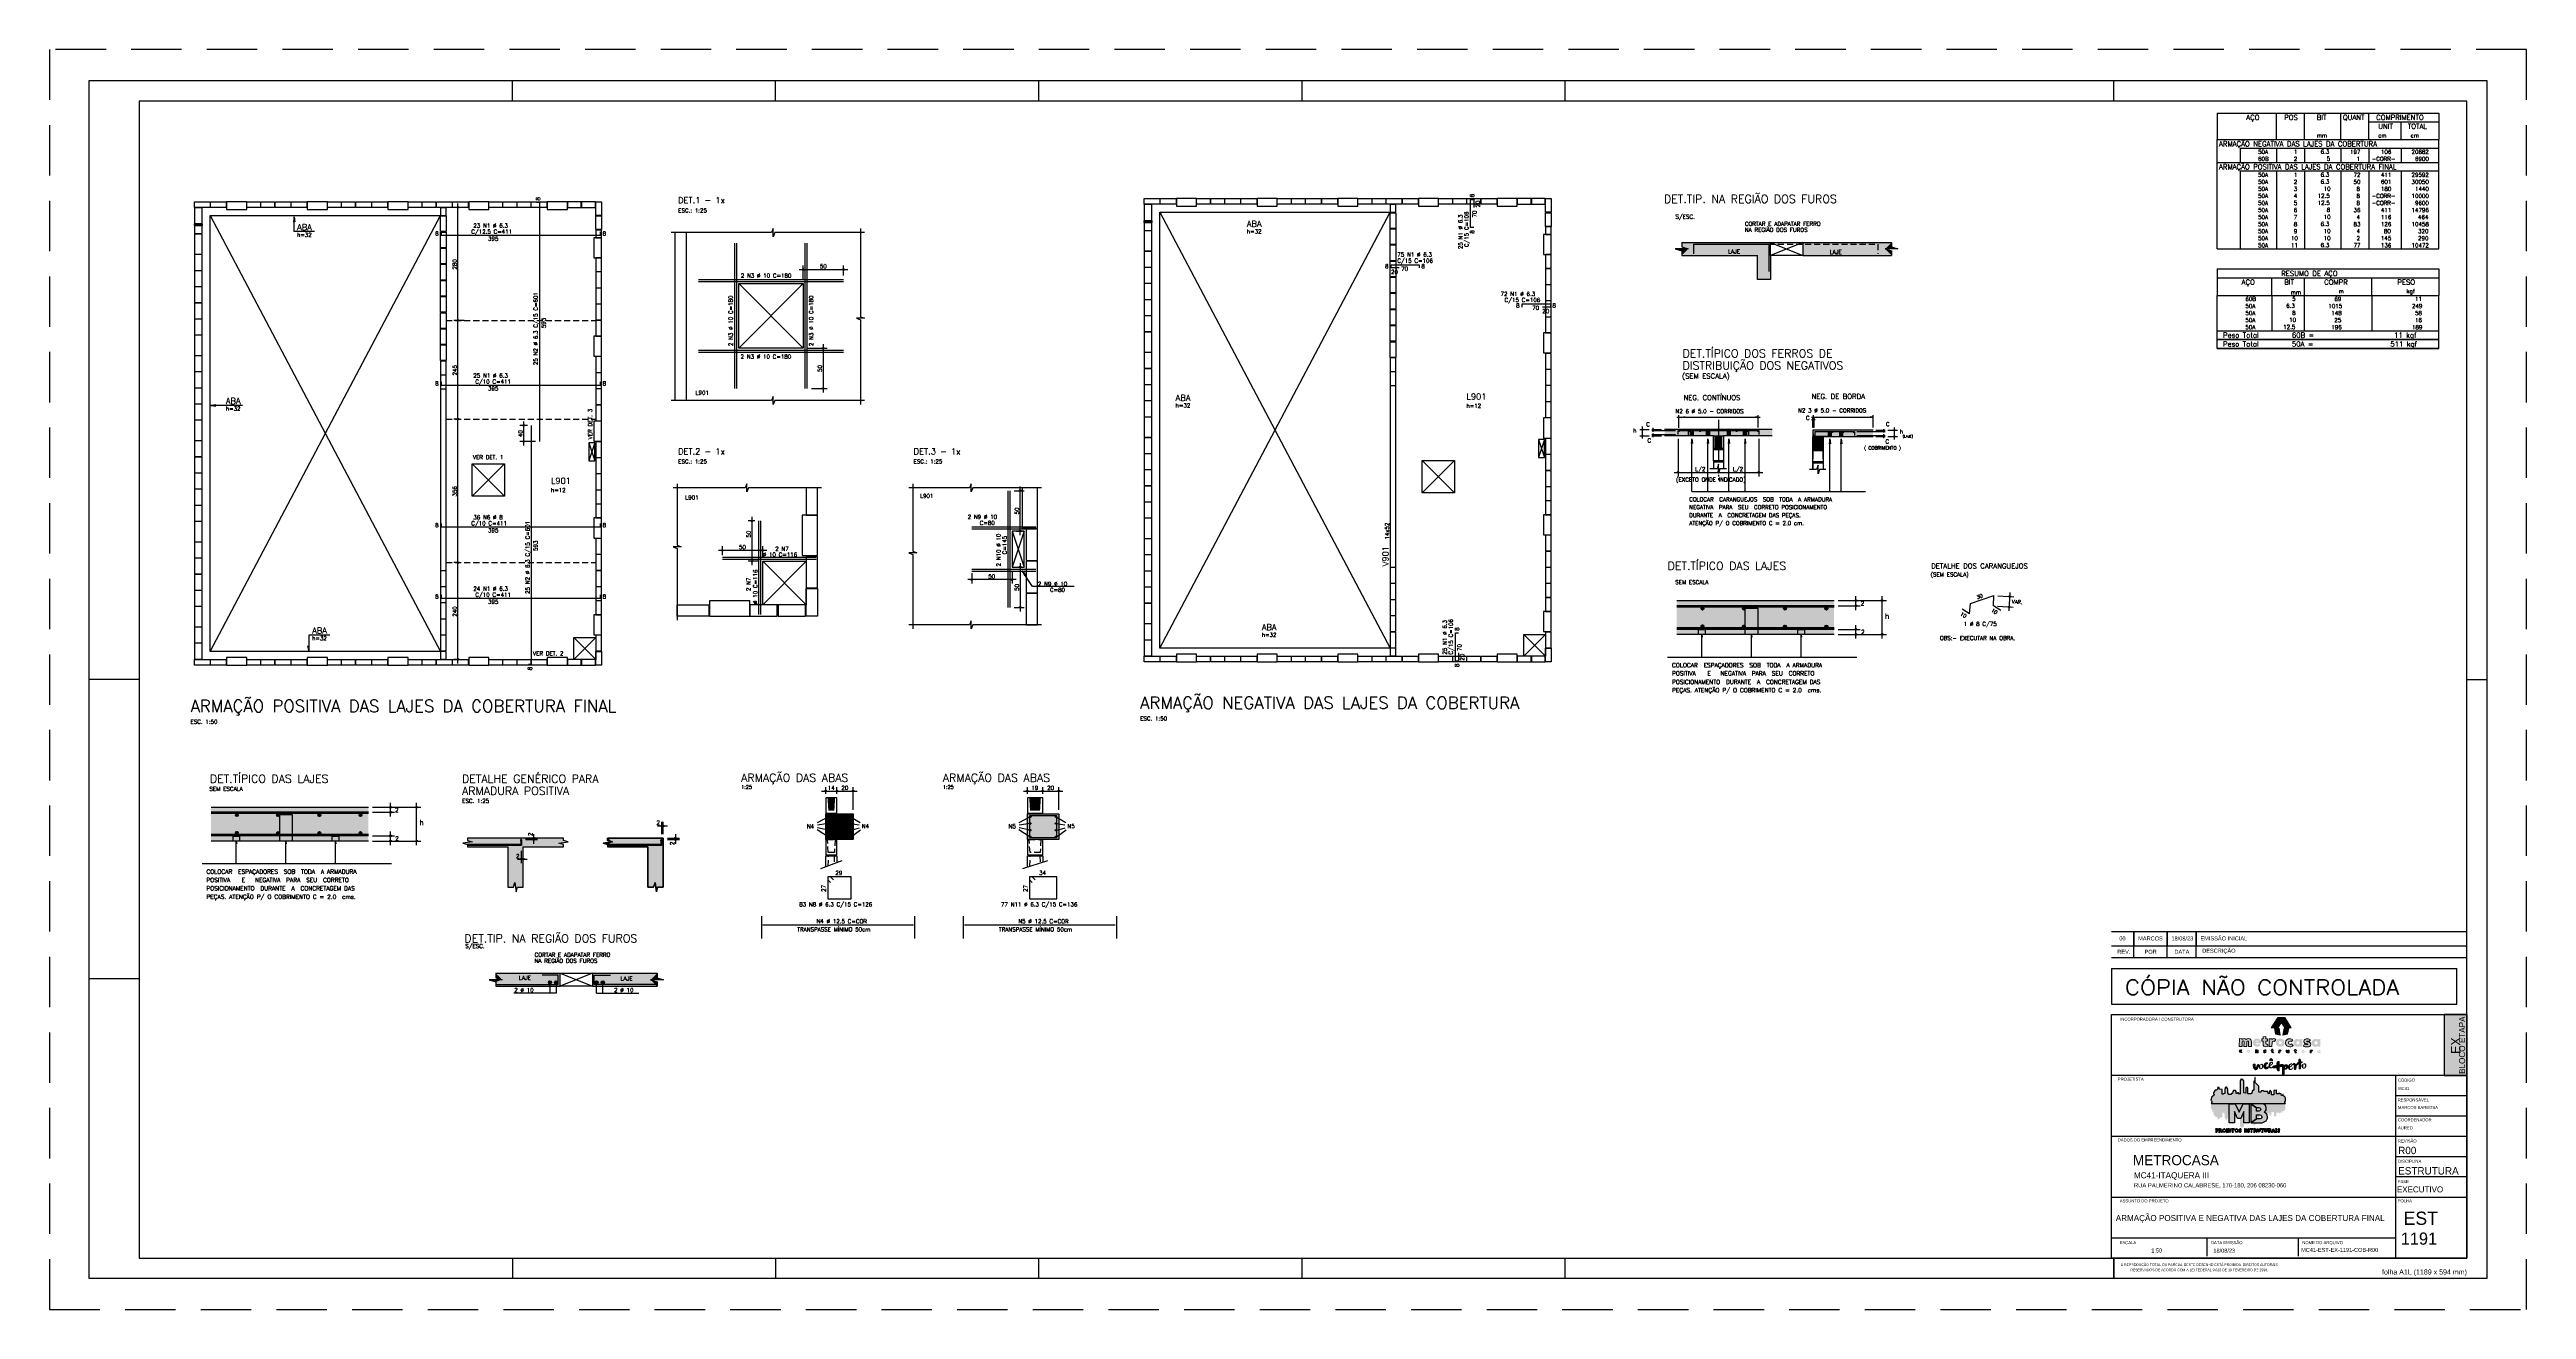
# Model space of a CAD drawing. Extents: x -1 to 121, y -1 to 61.
import ezdxf
from ezdxf.enums import TextEntityAlignment as Align

# ---------------------------------------------------------------- set-up
doc = ezdxf.new("R2010")
doc.units = 0
doc.header["$MEASUREMENT"] = 0
for name, pattern in [('CENTER', [2, 1.25, -0.25, 0.25, -0.25]), ('ESTILO_TQS_0001', [0.45, 0.3, -0.15]), ('ESTILO_TQS_0004', [3.3, 2, -0.4, 0.05, -0.4, 0.05, -0.4]), ('HIDDEN', [0.375, 0.25, -0.125])]:
    doc.linetypes.add(name, pattern=pattern)
doc.layers.get('0').update_dxf_attribs({"linetype": 'CONTINUOUS'})
doc.layers.get('Defpoints').update_dxf_attribs({"linetype": 'CONTINUOUS'})
for name, color, linetype in [('_ARQUIVO', 7, 'CONTINUOUS'), ('ARQ-MAR', 2, 'CONTINUOUS'), ('ARQ_CAR', 7, 'CONTINUOUS'), ('ARQ_CAR-TXT', 7, 'CONTINUOUS'), ('ARQ_FOLHA', 7, 'CONTINUOUS'), ('ARQ_TXT-2', 2, 'CONTINUOUS'), ('ARQ_TXT-4', 4, 'CONTINUOUS'), ('ARQ_VISTA 0', 251, 'CONTINUOUS'), ('H7', 1, 'CONTINUOUS'), ('Layer 1', 7, 'CONTINUOUS'), ('PENA_01', 1, 'CONTINUOUS'), ('PENA_02', 2, 'CONTINUOUS'), ('PENA_03', 3, 'CONTINUOUS'), ('PENA_04', 4, 'CONTINUOUS'), ('PENA_05', 5, 'CONTINUOUS'), ('PENA_06', 6, 'CONTINUOUS'), ('PENA_10', 253, 'CONTINUOUS'), ('PSG-NV1-HTC-251', 251, 'CONTINUOUS'), ('PSG-NV2-FLH-SELO', 1, 'CONTINUOUS'), ('ver', 20, 'CONTINUOUS')]:
    doc.layers.add(name, color=color, linetype=linetype)
doc.styles.add('01-MILLEU', font='GOTHIC.TTF')
doc.styles.add('CARIMBO', font='romans.shx', dxfattribs={"height": 30})
doc.styles.add('R300', font='SIMPLEX.SHX', dxfattribs={"width": 1.1, "height": 5.5})
doc.styles.get("Standard").update_dxf_attribs({"font": 'ROMANS.SHX'})
doc.styles.add('TQS_ARIAL', font='arial.ttf')

# ---------------------------------------------------------------- blocks, each defined once
blk = doc.blocks.new('FOLHA A1+1 - 1102 X 594')
at = {"layer": 'ARQ_FOLHA', "color": 1}
for p, q in [((-979, 584), (-979, 594)), ((-848.5, 584), (-848.5, 594)), ((-718, 584), (-718, 594)), ((-587.5, 584), (-587.5, 594)), ((-457, 584), (-457, 594)), ((-185, 584), (-185, 594)), ((-1164, 297), (-1189, 297)), ((-10, 297), (0, 297)), ((-1164, 148.5), (-1189, 148.5)), ((-979, 10), (-979, 0)), ((-848.5, 10), (-848.5, 0)), ((-718, 0), (-718, 10)), ((-587.5, 0), (-587.5, 10)), ((-457, 0), (-457, 10)), ((-185, 10), (-185, 0.5)), ((-185, 0.5), (-185, 10)), ((-185, 9.5), (-185, 0)), ((-185, 9.5), (-185, 0)), ((-185, 0), (-185, 9.5))]:
    blk.add_line(p, q, dxfattribs=at)
for points in [[(-1189, 0), (0, 0), (0, 594), (-1189, 594)], [(-1164, 10), (-10, 10), (-10, 584), (-1164, 584)]]:
    blk.add_lwpolyline(points, close=True, dxfattribs=at)
at = {"layer": 'Defpoints', "color": 8, "linetype": 'HIDDEN', "ltscale": 100}
blk.add_lwpolyline([(-1208.5, 609.5), (-1208.5, -15.5), (19.5, -15.5), (19.5, 609.5)], close=True, dxfattribs=at)
at = {"layer": 'ARQ_FOLHA', "insert": (-10, 4.4), "char_height": 2.5, "width": 84.157, "attachment_point": 3, "style": 'TQS_ARIAL'}
blk.add_mtext('\\pxt3;folha A1L (1189 x 594 mm)', dxfattribs=at)
at = {"layer": 'PSG-NV1-HTC-251', "insert": (-185, 10), "char_height": 1.25, "width": 84.605, "attachment_point": 1, "line_spacing_factor": 1.25, "style": 'CARIMBO'}
blk.add_mtext('\\pxqc;{\\fArial Narrow|b0|i0|c0|p34;\\PA REPRODUÇÃO TOTAL OU PARCIAL DESTE DESENHO ESTÁ PROIBIDA. DIREITOS AUTORAIS \\PRESERVADOS DE ACORDO COM A LEI FEDERAL 9.610 DE 19 FEVEREIRO DE 1998.}', dxfattribs=at)
blk = doc.blocks.new('*U5')
at = {"layer": 'ARQ_CAR-TXT', "true_color": 0x58ba48}
h = blk.add_hatch(color=85, dxfattribs=at)
h.dxf.hatch_style = 1
h.paths.add_polyline_path([(-11.3, 0), (0, 0), (0, 30), (-11.3, 30)])
at = {"layer": 'ARQ_CAR', "color": 5}
blk.add_lwpolyline([(-11.3, 0), (0, 0), (0, 30), (-11.3, 30)], close=True, dxfattribs=at)
at = {"layer": 'ARQ_CAR-TXT', "color": 4, "style": '01-MILLEU'}
blk.add_text('EX', height=4.61, rotation=90, dxfattribs=at).set_placement((-3.3, 10.6))
at = {"layer": 'ARQ_TXT-2', "style": '01-MILLEU'}
blk.add_text('EXECUTIVO', height=2.95, dxfattribs=at).set_placement((-34.5, -57.6))
blk = doc.blocks.new('METROCASA')
at = {"layer": 'Layer 1', "true_color": 0xed1c24}
h = blk.add_hatch(color=240, dxfattribs=at)
h.dxf.hatch_style = 2
h.paths.add_polyline_path([(-1.29, 0.86), (-1.02, -0.59), (0.13, -0.85), (-0.13, 0.85)])
h.paths.add_polyline_path([(2.84, 0.94), (1.22, 3.51), (-0.37, 3.52), (1.27, 0.94)])
h.paths.add_polyline_path([(-2.08, 0.96), (-0.44, 0.95), (0.36, 2.19), (-0.45, 3.48)])
h.paths.add_polyline_path([(0.77, -0.85), (1.92, -0.6), (2.21, 0.84), (1.05, 0.84)])
at = {"layer": 'Layer 1', "true_color": 0x404041}
h = blk.add_hatch(color=250, dxfattribs=at)
h.dxf.hatch_style = 2
edge = h.paths.add_edge_path()
edge.add_spline(control_points=[(-3.66, -4.74), (-3.71, -4.74), (-3.72, -4.72), (-3.72, -4.71), (-3.72, -4.68), (-3.69, -4.68), (-3.66, -4.68), (-3.6, -4.68), (-3.52, -4.7), (-3.48, -4.72), (-3.48, -4.72), (-3.38, -4.57), (-3.38, -4.57), (-3.44, -4.52), (-3.54, -4.48), (-3.65, -4.48), (-3.81, -4.48), (-3.97, -4.54), (-3.97, -4.71), (-3.97, -4.87), (-3.81, -4.92), (-3.68, -4.93), (-3.63, -4.93), (-3.61, -4.94), (-3.61, -4.97), (-3.61, -4.99), (-3.63, -5), (-3.68, -5), (-3.73, -5), (-3.81, -4.99), (-3.92, -4.92), (-3.92, -4.92), (-4, -5.11), (-4, -5.11), (-3.92, -5.16), (-3.79, -5.2), (-3.67, -5.2), (-3.51, -5.2), (-3.36, -5.14), (-3.35, -4.97), (-3.35, -4.79), (-3.52, -4.75), (-3.66, -4.74)], knot_values=[0, 0, 0, 0, 1, 1, 1, 2, 2, 2, 3, 3, 3, 4, 4, 4, 5, 5, 5, 6, 6, 6, 7, 7, 7, 8, 8, 8, 9, 9, 9, 10, 10, 10, 11, 11, 11, 12, 12, 12, 13, 13, 13, 14, 14, 14, 14], degree=3, periodic=0)
edge = h.paths.add_edge_path()
edge.add_spline(control_points=[(-5.55, -4.47), (-5.62, -4.47), (-5.7, -4.5), (-5.76, -4.56), (-5.76, -4.56), (-5.77, -4.49), (-5.77, -4.49), (-5.77, -4.49), (-6, -4.49), (-6, -4.49), (-6, -4.49), (-6, -5.17), (-6, -5.17), (-6, -5.17), (-5.75, -5.17), (-5.75, -5.17), (-5.75, -5.17), (-5.75, -4.81), (-5.75, -4.81), (-5.75, -4.72), (-5.69, -4.68), (-5.63, -4.68), (-5.58, -4.68), (-5.54, -4.71), (-5.54, -4.79), (-5.54, -4.79), (-5.54, -5.17), (-5.54, -5.17), (-5.54, -5.17), (-5.29, -5.17), (-5.29, -5.17), (-5.29, -5.17), (-5.28, -4.79), (-5.28, -4.79), (-5.28, -4.55), (-5.4, -4.48), (-5.55, -4.47)], knot_values=[0, 0, 0, 0, 1, 1, 1, 2, 2, 2, 3, 3, 3, 4, 4, 4, 5, 5, 5, 6, 6, 6, 7, 7, 7, 8, 8, 8, 9, 9, 9, 10, 10, 10, 11, 11, 11, 12, 12, 12, 12], degree=3, periodic=0)
edge = h.paths.add_edge_path()
edge.add_spline(control_points=[(-7.69, -4.46), (-7.89, -4.46), (-8.08, -4.57), (-8.08, -4.82), (-8.08, -5.06), (-7.89, -5.17), (-7.69, -5.17), (-7.5, -5.18), (-7.3, -5.07), (-7.3, -4.82), (-7.3, -4.57), (-7.49, -4.47), (-7.69, -4.46)], knot_values=[0, 0, 0, 0, 1, 1, 1, 2, 2, 2, 3, 3, 3, 4, 4, 4, 4], degree=3, periodic=0)
edge = h.paths.add_edge_path()
edge.add_spline(control_points=[(-7.69, -4.97), (-7.78, -4.97), (-7.83, -4.9), (-7.83, -4.82), (-7.83, -4.74), (-7.78, -4.67), (-7.69, -4.67), (-7.6, -4.67), (-7.55, -4.74), (-7.55, -4.82), (-7.55, -4.9), (-7.61, -4.97), (-7.69, -4.97)], knot_values=[0, 0, 0, 0, 1, 1, 1, 2, 2, 2, 3, 3, 3, 4, 4, 4, 4], degree=3, periodic=0)
edge = h.paths.add_edge_path()
edge.add_spline(control_points=[(-9.57, -4.95), (-9.67, -4.95), (-9.72, -4.88), (-9.72, -4.81), (-9.72, -4.73), (-9.67, -4.66), (-9.57, -4.66), (-9.53, -4.66), (-9.49, -4.67), (-9.46, -4.71), (-9.46, -4.71), (-9.32, -4.56), (-9.32, -4.56), (-9.39, -4.49), (-9.49, -4.45), (-9.59, -4.45), (-9.78, -4.45), (-9.97, -4.56), (-9.97, -4.81), (-9.97, -5.06), (-9.78, -5.16), (-9.59, -5.16), (-9.48, -5.16), (-9.39, -5.12), (-9.3, -5.05), (-9.3, -5.05), (-9.45, -4.9), (-9.45, -4.9), (-9.48, -4.93), (-9.53, -4.95), (-9.57, -4.95)], knot_values=[0, 0, 0, 0, 1, 1, 1, 2, 2, 2, 3, 3, 3, 4, 4, 4, 5, 5, 5, 6, 6, 6, 7, 7, 7, 8, 8, 8, 9, 9, 9, 10, 10, 10, 10], degree=3, periodic=0)
edge = h.paths.add_edge_path()
edge.add_spline(control_points=[(-1.68, -5), (-1.72, -5), (-1.74, -4.98), (-1.74, -4.93), (-1.74, -4.93), (-1.74, -4.71), (-1.74, -4.71), (-1.74, -4.71), (-1.59, -4.71), (-1.59, -4.71), (-1.59, -4.71), (-1.59, -4.52), (-1.59, -4.52), (-1.59, -4.52), (-1.74, -4.52), (-1.74, -4.52), (-1.74, -4.52), (-1.74, -4.32), (-1.74, -4.32), (-1.74, -4.32), (-1.99, -4.34), (-1.99, -4.34), (-1.99, -4.34), (-1.99, -4.51), (-1.99, -4.51), (-1.99, -4.51), (-2.1, -4.51), (-2.1, -4.51), (-2.1, -4.51), (-2.1, -4.71), (-2.1, -4.71), (-2.1, -4.71), (-1.99, -4.71), (-1.99, -4.71), (-1.99, -4.71), (-1.99, -4.93), (-1.99, -4.93), (-2, -5.14), (-1.88, -5.21), (-1.74, -5.21), (-1.67, -5.21), (-1.61, -5.19), (-1.55, -5.16), (-1.55, -5.16), (-1.6, -4.97), (-1.6, -4.97), (-1.62, -4.99), (-1.65, -5), (-1.68, -5)], knot_values=[0, 0, 0, 0, 1, 1, 1, 2, 2, 2, 3, 3, 3, 4, 4, 4, 5, 5, 5, 6, 6, 6, 7, 7, 7, 8, 8, 8, 9, 9, 9, 10, 10, 10, 11, 11, 11, 12, 12, 12, 13, 13, 13, 14, 14, 14, 15, 15, 15, 16, 16, 16, 16], degree=3, periodic=0)
edge = h.paths.add_edge_path()
edge.add_spline(control_points=[(9.78, -4.57), (9.78, -4.57), (9.77, -4.65), (9.77, -4.65), (9.73, -4.59), (9.66, -4.56), (9.57, -4.56), (9.37, -4.56), (9.24, -4.71), (9.24, -4.91), (9.24, -5.11), (9.35, -5.25), (9.55, -5.26), (9.62, -5.27), (9.71, -5.24), (9.77, -5.18), (9.77, -5.18), (9.78, -5.25), (9.78, -5.25), (9.78, -5.25), (10.01, -5.25), (10.01, -5.25), (10.01, -5.25), (10.02, -4.57), (10.02, -4.57), (10.02, -4.57), (9.78, -4.57), (9.78, -4.57)], knot_values=[0, 0, 0, 0, 1, 1, 1, 2, 2, 2, 3, 3, 3, 4, 4, 4, 5, 5, 5, 6, 6, 6, 7, 7, 7, 8, 8, 8, 9, 9, 9, 9], degree=3, periodic=0)
edge = h.paths.add_edge_path()
edge.add_spline(control_points=[(9.62, -5.06), (9.55, -5.06), (9.49, -5), (9.49, -4.91), (9.49, -4.82), (9.55, -4.76), (9.62, -4.76), (9.71, -4.76), (9.76, -4.82), (9.76, -4.91), (9.76, -4.99), (9.71, -5.06), (9.62, -5.06)], knot_values=[0, 0, 0, 0, 1, 1, 1, 2, 2, 2, 3, 3, 3, 4, 4, 4, 4], degree=3, periodic=0)
edge = h.paths.add_edge_path()
edge.add_spline(control_points=[(7.69, -4.64), (7.69, -4.64), (7.68, -4.56), (7.68, -4.56), (7.68, -4.56), (7.45, -4.56), (7.45, -4.56), (7.45, -4.56), (7.45, -5.24), (7.45, -5.24), (7.45, -5.24), (7.7, -5.24), (7.7, -5.24), (7.7, -5.24), (7.7, -4.89), (7.7, -4.89), (7.7, -4.8), (7.76, -4.76), (7.82, -4.76), (7.86, -4.76), (7.89, -4.77), (7.93, -4.8), (7.93, -4.8), (8.04, -4.62), (8.04, -4.62), (7.99, -4.57), (7.93, -4.55), (7.86, -4.55), (7.79, -4.55), (7.73, -4.57), (7.69, -4.64)], knot_values=[0, 0, 0, 0, 1, 1, 1, 2, 2, 2, 3, 3, 3, 4, 4, 4, 5, 5, 5, 6, 6, 6, 7, 7, 7, 8, 8, 8, 9, 9, 9, 10, 10, 10, 10], degree=3, periodic=0)
edge = h.paths.add_edge_path()
edge.add_spline(control_points=[(5.76, -4.54), (5.56, -4.54), (5.37, -4.64), (5.37, -4.89), (5.37, -5.14), (5.56, -5.24), (5.75, -5.25), (5.95, -5.25), (6.14, -5.14), (6.14, -4.89), (6.15, -4.65), (5.96, -4.54), (5.76, -4.54)], knot_values=[0, 0, 0, 0, 1, 1, 1, 2, 2, 2, 3, 3, 3, 4, 4, 4, 4], degree=3, periodic=0)
edge = h.paths.add_edge_path()
edge.add_spline(control_points=[(5.76, -5.04), (5.67, -5.04), (5.62, -4.97), (5.62, -4.89), (5.62, -4.81), (5.67, -4.74), (5.76, -4.74), (5.85, -4.74), (5.9, -4.81), (5.9, -4.89), (5.9, -4.97), (5.84, -5.04), (5.76, -5.04)], knot_values=[0, 0, 0, 0, 1, 1, 1, 2, 2, 2, 3, 3, 3, 4, 4, 4, 4], degree=3, periodic=0)
edge = h.paths.add_edge_path()
edge.add_spline(control_points=[(4, -5.03), (3.96, -5.03), (3.94, -5.01), (3.93, -4.96), (3.93, -4.96), (3.94, -4.74), (3.94, -4.74), (3.94, -4.74), (4.09, -4.74), (4.09, -4.74), (4.09, -4.74), (4.09, -4.55), (4.09, -4.55), (4.09, -4.55), (3.94, -4.55), (3.94, -4.55), (3.94, -4.55), (3.94, -4.35), (3.94, -4.35), (3.94, -4.35), (3.69, -4.38), (3.69, -4.38), (3.69, -4.38), (3.69, -4.54), (3.69, -4.54), (3.69, -4.54), (3.58, -4.54), (3.58, -4.54), (3.58, -4.54), (3.58, -4.74), (3.58, -4.74), (3.58, -4.74), (3.69, -4.74), (3.69, -4.74), (3.69, -4.74), (3.68, -4.96), (3.68, -4.96), (3.68, -5.17), (3.8, -5.24), (3.93, -5.24), (4, -5.24), (4.07, -5.22), (4.13, -5.19), (4.13, -5.19), (4.08, -5), (4.08, -5), (4.05, -5.02), (4.03, -5.03), (4, -5.03)], knot_values=[0, 0, 0, 0, 1, 1, 1, 2, 2, 2, 3, 3, 3, 4, 4, 4, 5, 5, 5, 6, 6, 6, 7, 7, 7, 8, 8, 8, 9, 9, 9, 10, 10, 10, 11, 11, 11, 12, 12, 12, 13, 13, 13, 14, 14, 14, 15, 15, 15, 16, 16, 16, 16], degree=3, periodic=0)
edge = h.paths.add_edge_path()
edge.add_spline(control_points=[(2.03, -4.89), (2.03, -4.98), (1.97, -5.02), (1.91, -5.02), (1.87, -5.02), (1.82, -4.99), (1.82, -4.9), (1.82, -4.9), (1.82, -4.53), (1.82, -4.53), (1.82, -4.53), (1.57, -4.53), (1.57, -4.53), (1.57, -4.53), (1.57, -4.9), (1.57, -4.9), (1.57, -5.15), (1.69, -5.22), (1.83, -5.22), (1.9, -5.23), (1.99, -5.2), (2.05, -5.14), (2.05, -5.14), (2.06, -5.21), (2.06, -5.21), (2.06, -5.21), (2.28, -5.21), (2.28, -5.21), (2.28, -5.21), (2.28, -4.53), (2.28, -4.53), (2.28, -4.53), (2.03, -4.53), (2.03, -4.53), (2.03, -4.53), (2.03, -4.89), (2.03, -4.89)], knot_values=[0, 0, 0, 0, 1, 1, 1, 2, 2, 2, 3, 3, 3, 4, 4, 4, 5, 5, 5, 6, 6, 6, 7, 7, 7, 8, 8, 8, 9, 9, 9, 10, 10, 10, 11, 11, 11, 12, 12, 12, 12], degree=3, periodic=0)
edge = h.paths.add_edge_path()
edge.add_spline(control_points=[(-0.02, -4.59), (-0.02, -4.59), (-0.04, -4.52), (-0.04, -4.52), (-0.04, -4.52), (-0.26, -4.52), (-0.26, -4.52), (-0.26, -4.52), (-0.27, -5.2), (-0.27, -5.2), (-0.27, -5.2), (-0.02, -5.2), (-0.02, -5.2), (-0.02, -5.2), (-0.01, -4.85), (-0.01, -4.85), (-0.01, -4.76), (0.04, -4.72), (0.1, -4.72), (0.15, -4.72), (0.18, -4.73), (0.22, -4.76), (0.22, -4.76), (0.32, -4.58), (0.32, -4.58), (0.28, -4.53), (0.21, -4.51), (0.14, -4.5), (0.08, -4.5), (0.01, -4.53), (-0.02, -4.59)], knot_values=[0, 0, 0, 0, 1, 1, 1, 2, 2, 2, 3, 3, 3, 4, 4, 4, 5, 5, 5, 6, 6, 6, 7, 7, 7, 8, 8, 8, 9, 9, 9, 10, 10, 10, 10], degree=3, periodic=0)
at = {"layer": 'Layer 1', "true_color": 0xed1c24}
h = blk.add_hatch(color=240, dxfattribs=at)
h.dxf.hatch_style = 2
edge = h.paths.add_edge_path()
edge.add_spline(control_points=[(-1.94, -1.96), (-1.94, -1.96), (-1.98, -1.76), (-1.98, -1.76), (-1.98, -1.76), (-2.62, -1.75), (-2.62, -1.75), (-2.62, -1.75), (-2.63, -3.66), (-2.63, -3.66), (-2.63, -3.66), (-1.92, -3.66), (-1.92, -3.66), (-1.92, -3.66), (-1.91, -2.67), (-1.91, -2.67), (-1.91, -2.42), (-1.76, -2.31), (-1.58, -2.31), (-1.46, -2.31), (-1.38, -2.34), (-1.26, -2.43), (-1.26, -2.43), (-0.98, -1.92), (-0.98, -1.92), (-1.1, -1.79), (-1.28, -1.71), (-1.48, -1.71), (-1.66, -1.71), (-1.84, -1.79), (-1.94, -1.96)], knot_values=[0, 0, 0, 0, 1, 1, 1, 2, 2, 2, 3, 3, 3, 4, 4, 4, 5, 5, 5, 6, 6, 6, 7, 7, 7, 8, 8, 8, 9, 9, 9, 10, 10, 10, 10], degree=3, periodic=0)
edge = h.paths.add_edge_path()
edge.add_spline(control_points=[(-5.6, -1.69), (-6.11, -1.69), (-6.66, -1.99), (-6.66, -2.69), (-6.67, -3.38), (-6.16, -3.68), (-5.56, -3.68), (-5.23, -3.68), (-4.92, -3.58), (-4.69, -3.37), (-4.69, -3.37), (-5.04, -2.98), (-5.04, -2.98), (-5.16, -3.07), (-5.32, -3.13), (-5.53, -3.13), (-5.68, -3.13), (-5.9, -3.06), (-5.95, -2.89), (-5.95, -2.89), (-4.62, -2.89), (-4.62, -2.89), (-4.45, -2.14), (-4.92, -1.69), (-5.6, -1.69)], knot_values=[0, 0, 0, 0, 1, 1, 1, 2, 2, 2, 3, 3, 3, 4, 4, 4, 5, 5, 5, 6, 6, 6, 7, 7, 7, 8, 8, 8, 8], degree=3, periodic=0)
edge = h.paths.add_edge_path()
edge.add_spline(control_points=[(-5.94, -2.43), (-5.89, -2.12), (-5.27, -2.13), (-5.25, -2.43), (-5.25, -2.43), (-5.94, -2.43), (-5.94, -2.43)], knot_values=[0, 0, 0, 0, 1, 1, 1, 2, 2, 2, 2], degree=3, periodic=0)
edge = h.paths.add_edge_path()
edge.add_spline(control_points=[(4.86, -2), (4.76, -1.84), (4.58, -1.75), (4.31, -1.75), (3.75, -1.74), (3.38, -2.17), (3.38, -2.74), (3.37, -3.29), (3.68, -3.69), (4.24, -3.73), (4.45, -3.74), (4.71, -3.67), (4.87, -3.49), (4.87, -3.49), (4.9, -3.7), (4.9, -3.7), (4.9, -3.7), (5.56, -3.7), (5.56, -3.7), (5.56, -3.7), (5.57, -1.8), (5.57, -1.8), (5.57, -1.8), (4.9, -1.79), (4.9, -1.79), (4.9, -1.79), (4.86, -2), (4.86, -2)], knot_values=[0, 0, 0, 0, 1, 1, 1, 2, 2, 2, 3, 3, 3, 4, 4, 4, 5, 5, 5, 6, 6, 6, 7, 7, 7, 8, 8, 8, 9, 9, 9, 9], degree=3, periodic=0)
edge = h.paths.add_edge_path()
edge.add_spline(control_points=[(4.46, -3.16), (4.25, -3.16), (4.08, -3.01), (4.08, -2.74), (4.08, -2.47), (4.25, -2.32), (4.47, -2.32), (4.72, -2.32), (4.86, -2.49), (4.86, -2.74), (4.86, -2.97), (4.7, -3.16), (4.46, -3.16)], knot_values=[0, 0, 0, 0, 1, 1, 1, 2, 2, 2, 3, 3, 3, 4, 4, 4, 4], degree=3, periodic=0)
edge = h.paths.add_edge_path()
edge.add_spline(control_points=[(-7.68, -1.68), (-7.94, -1.68), (-8.15, -1.76), (-8.31, -1.95), (-8.4, -1.77), (-8.59, -1.69), (-8.78, -1.68), (-8.98, -1.68), (-9.19, -1.76), (-9.31, -1.92), (-9.31, -1.92), (-9.36, -1.72), (-9.36, -1.72), (-9.36, -1.72), (-9.95, -1.71), (-9.95, -1.71), (-9.95, -1.71), (-9.96, -3.62), (-9.96, -3.62), (-9.96, -3.62), (-9.26, -3.62), (-9.26, -3.62), (-9.26, -3.62), (-9.25, -2.58), (-9.25, -2.58), (-9.25, -2.37), (-9.12, -2.27), (-9, -2.27), (-8.87, -2.27), (-8.8, -2.35), (-8.8, -2.57), (-8.8, -2.57), (-8.81, -3.62), (-8.81, -3.62), (-8.81, -3.62), (-8.11, -3.63), (-8.11, -3.63), (-8.11, -3.63), (-8.1, -2.58), (-8.1, -2.58), (-8.1, -2.37), (-7.98, -2.29), (-7.86, -2.29), (-7.75, -2.29), (-7.66, -2.37), (-7.66, -2.57), (-7.66, -2.57), (-7.67, -3.63), (-7.67, -3.63), (-7.67, -3.63), (-6.96, -3.63), (-6.96, -3.63), (-6.96, -3.63), (-6.95, -2.57), (-6.95, -2.57), (-6.95, -1.94), (-7.26, -1.68), (-7.68, -1.68)], knot_values=[0, 0, 0, 0, 1, 1, 1, 2, 2, 2, 3, 3, 3, 4, 4, 4, 5, 5, 5, 6, 6, 6, 7, 7, 7, 8, 8, 8, 9, 9, 9, 10, 10, 10, 11, 11, 11, 12, 12, 12, 13, 13, 13, 14, 14, 14, 15, 15, 15, 16, 16, 16, 17, 17, 17, 18, 18, 18, 19, 19, 19, 19], degree=3, periodic=0)
edge = h.paths.add_edge_path()
edge.add_spline(control_points=[(-3.23, -3.11), (-3.34, -3.11), (-3.41, -3.06), (-3.42, -2.93), (-3.42, -2.93), (-3.41, -2.3), (-3.41, -2.3), (-3.41, -2.3), (-2.98, -2.3), (-2.98, -2.3), (-2.98, -2.3), (-2.98, -1.76), (-2.98, -1.76), (-2.98, -1.76), (-3.41, -1.76), (-3.41, -1.76), (-3.41, -1.76), (-3.4, -1.21), (-3.4, -1.21), (-3.4, -1.21), (-4.11, -1.28), (-4.11, -1.28), (-4.11, -1.28), (-4.11, -1.76), (-4.11, -1.76), (-4.11, -1.76), (-4.42, -1.75), (-4.42, -1.75), (-4.42, -1.75), (-4.42, -2.3), (-4.42, -2.3), (-4.42, -2.3), (-4.11, -2.3), (-4.11, -2.3), (-4.11, -2.3), (-4.12, -2.92), (-4.12, -2.92), (-4.13, -3.52), (-3.79, -3.69), (-3.42, -3.7), (-3.22, -3.7), (-3.03, -3.66), (-2.87, -3.57), (-2.87, -3.57), (-3.02, -3.05), (-3.02, -3.05), (-3.08, -3.09), (-3.16, -3.11), (-3.23, -3.11)], knot_values=[0, 0, 0, 0, 1, 1, 1, 2, 2, 2, 3, 3, 3, 4, 4, 4, 5, 5, 5, 6, 6, 6, 7, 7, 7, 8, 8, 8, 9, 9, 9, 10, 10, 10, 11, 11, 11, 12, 12, 12, 13, 13, 13, 14, 14, 14, 15, 15, 15, 16, 16, 16, 16], degree=3, periodic=0)
edge = h.paths.add_edge_path()
edge.add_spline(control_points=[(2.53, -3.13), (2.26, -3.13), (2.12, -2.94), (2.12, -2.74), (2.12, -2.5), (2.27, -2.3), (2.54, -2.3), (2.66, -2.3), (2.77, -2.35), (2.86, -2.44), (2.86, -2.44), (3.24, -2.04), (3.24, -2.04), (3.04, -1.84), (2.77, -1.74), (2.5, -1.74), (1.96, -1.73), (1.43, -2.04), (1.42, -2.73), (1.42, -3.44), (1.94, -3.72), (2.5, -3.72), (2.78, -3.72), (3.06, -3.6), (3.28, -3.4), (3.28, -3.4), (2.88, -2.98), (2.88, -2.98), (2.79, -3.08), (2.66, -3.13), (2.53, -3.13)], knot_values=[0, 0, 0, 0, 1, 1, 1, 2, 2, 2, 3, 3, 3, 4, 4, 4, 5, 5, 5, 6, 6, 6, 7, 7, 7, 8, 8, 8, 9, 9, 9, 10, 10, 10, 10], degree=3, periodic=0)
edge = h.paths.add_edge_path()
edge.add_spline(control_points=[(9.37, -1.82), (9.37, -1.82), (9.33, -2.02), (9.33, -2.02), (9.23, -1.87), (9.04, -1.77), (8.77, -1.77), (8.22, -1.77), (7.85, -2.2), (7.84, -2.76), (7.84, -3.31), (8.15, -3.71), (8.71, -3.75), (8.92, -3.76), (9.17, -3.7), (9.34, -3.51), (9.34, -3.51), (9.37, -3.72), (9.37, -3.72), (9.37, -3.72), (10.02, -3.72), (10.02, -3.72), (10.02, -3.72), (10.03, -1.82), (10.03, -1.82), (10.03, -1.82), (9.37, -1.82), (9.37, -1.82)], knot_values=[0, 0, 0, 0, 1, 1, 1, 2, 2, 2, 3, 3, 3, 4, 4, 4, 5, 5, 5, 6, 6, 6, 7, 7, 7, 8, 8, 8, 9, 9, 9, 9], degree=3, periodic=0)
edge = h.paths.add_edge_path()
edge.add_spline(control_points=[(8.93, -3.18), (8.71, -3.18), (8.55, -3.03), (8.55, -2.76), (8.55, -2.5), (8.72, -2.34), (8.93, -2.35), (9.18, -2.35), (9.32, -2.51), (9.32, -2.77), (9.32, -2.99), (9.17, -3.18), (8.93, -3.18)], knot_values=[0, 0, 0, 0, 1, 1, 1, 2, 2, 2, 3, 3, 3, 4, 4, 4, 4], degree=3, periodic=0)
edge = h.paths.add_edge_path()
edge.add_spline(control_points=[(6.78, -2.48), (6.66, -2.48), (6.63, -2.42), (6.63, -2.39), (6.63, -2.32), (6.7, -2.29), (6.8, -2.3), (6.96, -2.29), (7.18, -2.35), (7.28, -2.41), (7.28, -2.41), (7.58, -1.99), (7.58, -1.99), (7.4, -1.85), (7.12, -1.76), (6.81, -1.76), (6.36, -1.75), (5.93, -1.92), (5.93, -2.38), (5.92, -2.84), (6.37, -2.99), (6.74, -3), (6.88, -3.02), (6.94, -3.05), (6.94, -3.11), (6.94, -3.17), (6.87, -3.2), (6.75, -3.2), (6.59, -3.19), (6.36, -3.18), (6.07, -2.98), (6.07, -2.98), (5.84, -3.5), (5.84, -3.5), (6.05, -3.66), (6.43, -3.75), (6.76, -3.76), (7.22, -3.76), (7.65, -3.58), (7.65, -3.11), (7.65, -2.61), (7.17, -2.49), (6.78, -2.48)], knot_values=[0, 0, 0, 0, 1, 1, 1, 2, 2, 2, 3, 3, 3, 4, 4, 4, 5, 5, 5, 6, 6, 6, 7, 7, 7, 8, 8, 8, 9, 9, 9, 10, 10, 10, 11, 11, 11, 12, 12, 12, 13, 13, 13, 14, 14, 14, 14], degree=3, periodic=0)
edge = h.paths.add_edge_path()
edge.add_spline(control_points=[(0.13, -1.72), (-0.42, -1.72), (-0.95, -2.01), (-0.96, -2.72), (-0.96, -3.41), (-0.42, -3.71), (0.12, -3.72), (0.66, -3.72), (1.21, -3.42), (1.22, -2.73), (1.22, -2.03), (0.7, -1.73), (0.13, -1.72)], knot_values=[0, 0, 0, 0, 1, 1, 1, 2, 2, 2, 3, 3, 3, 4, 4, 4, 4], degree=3, periodic=0)
edge = h.paths.add_edge_path()
edge.add_spline(control_points=[(0.13, -3.13), (-0.12, -3.13), (-0.27, -2.94), (-0.26, -2.72), (-0.26, -2.5), (-0.12, -2.3), (0.13, -2.31), (0.38, -2.31), (0.52, -2.5), (0.52, -2.72), (0.52, -2.96), (0.37, -3.14), (0.13, -3.13)], knot_values=[0, 0, 0, 0, 1, 1, 1, 2, 2, 2, 3, 3, 3, 4, 4, 4, 4], degree=3, periodic=0)
at = {"layer": 'Layer 1', "true_color": 0x404041}
h = blk.add_hatch(color=250, dxfattribs=at)
h.dxf.hatch_style = 2
edge = h.paths.add_edge_path()
edge.add_spline(control_points=[(-2.43, -7.17), (-2.4, -7.16), (-2.38, -7.15), (-2.36, -7.14), (-2.33, -7.13), (-2.31, -7.11), (-2.3, -7.09), (-2.28, -7.07), (-2.26, -7.04), (-2.24, -7.01), (-2.22, -6.98), (-2.2, -6.95), (-2.17, -6.92), (-2.15, -6.93), (-2.11, -6.95), (-2.08, -6.98), (-2.05, -7.01), (-2.01, -7.04), (-1.98, -7.06), (-1.94, -7.09), (-1.9, -7.11), (-1.87, -7.13), (-1.84, -7.14), (-1.81, -7.14), (-1.78, -7.12), (-1.75, -7.1), (-1.75, -7.07), (-1.76, -7.02), (-1.78, -6.98), (-1.8, -6.94), (-1.84, -6.89), (-1.87, -6.84), (-1.91, -6.8), (-1.96, -6.76), (-2, -6.72), (-2.04, -6.69), (-2.07, -6.68), (-2.11, -6.66), (-2.15, -6.65), (-2.18, -6.64), (-2.21, -6.64), (-2.24, -6.64), (-2.26, -6.65), (-2.29, -6.66), (-2.31, -6.68), (-2.33, -6.71), (-2.35, -6.73), (-2.36, -6.77), (-2.38, -6.82), (-2.4, -6.84), (-2.41, -6.87), (-2.43, -6.91), (-2.44, -6.95), (-2.46, -6.99), (-2.47, -7.03), (-2.48, -7.07), (-2.48, -7.11), (-2.48, -7.14), (-2.47, -7.16), (-2.46, -7.18), (-2.43, -7.17)], knot_values=[0, 0, 0, 0, 1, 1, 1, 2, 2, 2, 3, 3, 3, 4, 4, 4, 5, 5, 5, 6, 6, 6, 7, 7, 7, 8, 8, 8, 9, 9, 9, 10, 10, 10, 11, 11, 11, 12, 12, 12, 13, 13, 13, 14, 14, 14, 15, 15, 15, 16, 16, 16, 17, 17, 17, 18, 18, 18, 19, 19, 19, 20, 20, 20, 20], degree=3, periodic=0)
edge = h.paths.add_edge_path()
edge.add_spline(control_points=[(-5.26, -8.04), (-5.28, -8.03), (-5.33, -8.05), (-5.4, -8.1), (-5.49, -8.17), (-5.55, -8.25), (-5.6, -8.35), (-5.65, -8.45), (-5.69, -8.55), (-5.71, -8.65), (-5.74, -8.76), (-5.76, -8.85), (-5.77, -8.93), (-5.78, -9.02), (-5.8, -9.07), (-5.81, -9.1), (-5.83, -9.13), (-5.85, -9.12), (-5.88, -9.08), (-5.91, -9.04), (-5.94, -8.98), (-5.97, -8.89), (-6, -8.8), (-6.02, -8.7), (-6.04, -8.57), (-6.05, -8.44), (-6.05, -8.3), (-6.03, -8.14), (-6.03, -8.11), (-6.04, -8.08), (-6.06, -8.06), (-6.09, -8.03), (-6.12, -8.01), (-6.16, -8), (-6.2, -7.98), (-6.25, -7.98), (-6.3, -7.98), (-6.35, -7.99), (-6.4, -8), (-6.45, -8.03), (-6.48, -8.05), (-6.5, -8.08), (-6.52, -8.13), (-6.53, -8.18), (-6.53, -8.24), (-6.53, -8.31), (-6.53, -8.38), (-6.52, -8.45), (-6.5, -8.52), (-6.49, -8.6), (-6.47, -8.67), (-6.45, -8.74), (-6.43, -8.81), (-6.41, -8.87), (-6.39, -8.93), (-6.36, -8.98), (-6.34, -9.03), (-6.32, -9.05), (-6.29, -9.1), (-6.26, -9.14), (-6.23, -9.18), (-6.19, -9.23), (-6.16, -9.27), (-6.11, -9.3), (-6.07, -9.34), (-6.02, -9.36), (-5.96, -9.37), (-5.9, -9.38), (-5.83, -9.38), (-5.75, -9.35), (-5.71, -9.34), (-5.67, -9.31), (-5.63, -9.25), (-5.58, -9.19), (-5.54, -9.12), (-5.51, -9.05), (-5.47, -8.98), (-5.44, -8.9), (-5.41, -8.82), (-5.38, -8.74), (-5.36, -8.67), (-5.34, -8.61), (-5.32, -8.53), (-5.29, -8.44), (-5.27, -8.36), (-5.25, -8.27), (-5.23, -8.2), (-5.23, -8.15), (-5.22, -8.09), (-5.23, -8.06), (-5.26, -8.04)], knot_values=[0, 0, 0, 0, 1, 1, 1, 2, 2, 2, 3, 3, 3, 4, 4, 4, 5, 5, 5, 6, 6, 6, 7, 7, 7, 8, 8, 8, 9, 9, 9, 10, 10, 10, 11, 11, 11, 12, 12, 12, 13, 13, 13, 14, 14, 14, 15, 15, 15, 16, 16, 16, 17, 17, 17, 18, 18, 18, 19, 19, 19, 20, 20, 20, 21, 21, 21, 22, 22, 22, 23, 23, 23, 24, 24, 24, 25, 25, 25, 26, 26, 26, 27, 27, 27, 28, 28, 28, 29, 29, 29, 30, 30, 30, 30], degree=3, periodic=0)
edge = h.paths.add_edge_path()
edge.add_spline(control_points=[(-1.57, -8.39), (-1.57, -8.35), (-1.58, -8.33), (-1.6, -8.33), (-1.62, -8.34), (-1.64, -8.36), (-1.66, -8.39), (-1.68, -8.43), (-1.71, -8.47), (-1.75, -8.52), (-1.78, -8.56), (-1.82, -8.61), (-1.87, -8.65), (-1.92, -8.7), (-1.99, -8.73), (-2.07, -8.75), (-2.11, -8.76), (-2.14, -8.76), (-2.17, -8.75), (-2.19, -8.74), (-2.22, -8.73), (-2.24, -8.72), (-2.26, -8.7), (-2.27, -8.68), (-2.28, -8.66), (-2.3, -8.64), (-2.31, -8.61), (-2.31, -8.59), (-2.33, -8.53), (-2.34, -8.45), (-2.33, -8.37), (-2.27, -8.37), (-2.2, -8.36), (-2.14, -8.33), (-2.08, -8.31), (-2.02, -8.28), (-1.96, -8.23), (-1.89, -8.19), (-1.83, -8.12), (-1.77, -8.03), (-1.71, -7.95), (-1.68, -7.87), (-1.66, -7.8), (-1.65, -7.72), (-1.65, -7.65), (-1.67, -7.59), (-1.69, -7.53), (-1.72, -7.48), (-1.77, -7.45), (-1.81, -7.41), (-1.87, -7.39), (-1.93, -7.39), (-2, -7.4), (-2.06, -7.41), (-2.13, -7.43), (-2.2, -7.44), (-2.26, -7.47), (-2.32, -7.5), (-2.38, -7.53), (-2.44, -7.57), (-2.49, -7.62), (-2.54, -7.67), (-2.58, -7.72), (-2.62, -7.78), (-2.66, -7.87), (-2.7, -7.94), (-2.72, -8.02), (-2.74, -8.1), (-2.75, -8.16), (-2.76, -8.22), (-2.77, -8.29), (-2.77, -8.36), (-2.76, -8.42), (-2.75, -8.52), (-2.72, -8.62), (-2.68, -8.71), (-2.65, -8.78), (-2.6, -8.86), (-2.54, -8.92), (-2.47, -8.99), (-2.39, -9.03), (-2.28, -9.05), (-2.17, -9.07), (-2.07, -9.07), (-1.98, -9.04), (-1.9, -9.01), (-1.83, -8.97), (-1.78, -8.91), (-1.72, -8.86), (-1.68, -8.8), (-1.64, -8.73), (-1.61, -8.66), (-1.59, -8.6), (-1.58, -8.54), (-1.57, -8.48), (-1.56, -8.43), (-1.57, -8.39)], knot_values=[0, 0, 0, 0, 1, 1, 1, 2, 2, 2, 3, 3, 3, 4, 4, 4, 5, 5, 5, 6, 6, 6, 7, 7, 7, 8, 8, 8, 9, 9, 9, 10, 10, 10, 11, 11, 11, 12, 12, 12, 13, 13, 13, 14, 14, 14, 15, 15, 15, 16, 16, 16, 17, 17, 17, 18, 18, 18, 19, 19, 19, 20, 20, 20, 21, 21, 21, 22, 22, 22, 23, 23, 23, 24, 24, 24, 25, 25, 25, 26, 26, 26, 27, 27, 27, 28, 28, 28, 29, 29, 29, 30, 30, 30, 31, 31, 31, 32, 32, 32, 32], degree=3, periodic=0)
edge = h.paths.add_edge_path()
edge.add_spline(control_points=[(-2.31, -8.07), (-2.31, -8.04), (-2.3, -8.01), (-2.29, -7.98), (-2.27, -7.95), (-2.25, -7.9), (-2.23, -7.85), (-2.2, -7.81), (-2.17, -7.77), (-2.14, -7.75), (-2.1, -7.72), (-2.07, -7.7), (-2.03, -7.69), (-1.99, -7.67), (-1.95, -7.66), (-1.91, -7.65), (-1.9, -7.67), (-1.91, -7.7), (-1.91, -7.72), (-1.92, -7.75), (-1.93, -7.78), (-1.94, -7.81), (-1.95, -7.85), (-1.97, -7.89), (-2.01, -7.94), (-2.04, -7.99), (-2.07, -8.02), (-2.11, -8.05), (-2.15, -8.07), (-2.18, -8.09), (-2.21, -8.1), (-2.25, -8.11), (-2.29, -8.12), (-2.32, -8.13), (-2.32, -8.11), (-2.32, -8.09), (-2.31, -8.07)], knot_values=[0, 0, 0, 0, 1, 1, 1, 2, 2, 2, 3, 3, 3, 4, 4, 4, 5, 5, 5, 6, 6, 6, 7, 7, 7, 8, 8, 8, 9, 9, 9, 10, 10, 10, 11, 11, 11, 12, 12, 12, 12], degree=3, periodic=0)
edge = h.paths.add_edge_path()
edge.add_spline(control_points=[(-4.11, -8.09), (-4.16, -8), (-4.24, -7.93), (-4.34, -7.88), (-4.36, -7.87), (-4.38, -7.87), (-4.39, -7.87), (-4.4, -7.88), (-4.41, -7.89), (-4.43, -7.9), (-4.45, -7.92), (-4.48, -7.93), (-4.52, -7.95), (-4.57, -7.97), (-4.64, -7.99), (-4.74, -8), (-4.84, -8.02), (-4.93, -8.06), (-5, -8.14), (-5.07, -8.21), (-5.12, -8.29), (-5.15, -8.39), (-5.18, -8.48), (-5.2, -8.59), (-5.19, -8.69), (-5.18, -8.8), (-5.16, -8.89), (-5.11, -8.98), (-5.06, -9.06), (-5, -9.13), (-4.91, -9.18), (-4.82, -9.23), (-4.72, -9.25), (-4.59, -9.24), (-4.49, -9.22), (-4.4, -9.19), (-4.32, -9.13), (-4.24, -9.07), (-4.18, -9), (-4.12, -8.92), (-4.07, -8.84), (-4.03, -8.75), (-4.01, -8.65), (-3.99, -8.55), (-3.99, -8.45), (-4, -8.36), (-4.02, -8.26), (-4.05, -8.17), (-4.11, -8.09)], knot_values=[0, 0, 0, 0, 1, 1, 1, 2, 2, 2, 3, 3, 3, 4, 4, 4, 5, 5, 5, 6, 6, 6, 7, 7, 7, 8, 8, 8, 9, 9, 9, 10, 10, 10, 11, 11, 11, 12, 12, 12, 13, 13, 13, 14, 14, 14, 15, 15, 15, 16, 16, 16, 16], degree=3, periodic=0)
edge = h.paths.add_edge_path()
edge.add_spline(control_points=[(-4.4, -8.7), (-4.42, -8.76), (-4.44, -8.82), (-4.46, -8.88), (-4.48, -8.94), (-4.51, -8.98), (-4.54, -9.02), (-4.57, -9.06), (-4.6, -9.08), (-4.63, -9.09), (-4.66, -9.1), (-4.68, -9.08), (-4.7, -9.05), (-4.73, -9.01), (-4.74, -8.96), (-4.76, -8.9), (-4.77, -8.84), (-4.77, -8.77), (-4.78, -8.7), (-4.78, -8.62), (-4.78, -8.55), (-4.78, -8.48), (-4.78, -8.41), (-4.77, -8.36), (-4.76, -8.3), (-4.75, -8.25), (-4.74, -8.22), (-4.73, -8.21), (-4.68, -8.16), (-4.64, -8.14), (-4.6, -8.14), (-4.55, -8.14), (-4.5, -8.17), (-4.44, -8.23), (-4.41, -8.25), (-4.4, -8.29), (-4.39, -8.34), (-4.37, -8.39), (-4.37, -8.44), (-4.37, -8.5), (-4.38, -8.57), (-4.39, -8.63), (-4.4, -8.7)], knot_values=[0, 0, 0, 0, 1, 1, 1, 2, 2, 2, 3, 3, 3, 4, 4, 4, 5, 5, 5, 6, 6, 6, 7, 7, 7, 8, 8, 8, 9, 9, 9, 10, 10, 10, 11, 11, 11, 12, 12, 12, 13, 13, 13, 14, 14, 14, 14], degree=3, periodic=0)
edge = h.paths.add_edge_path()
edge.add_spline(control_points=[(-2.78, -8.64), (-2.8, -8.64), (-2.82, -8.66), (-2.85, -8.69), (-2.88, -8.72), (-2.92, -8.74), (-2.96, -8.77), (-3, -8.79), (-3.05, -8.81), (-3.1, -8.82), (-3.15, -8.84), (-3.21, -8.83), (-3.28, -8.81), (-3.32, -8.8), (-3.36, -8.77), (-3.39, -8.72), (-3.41, -8.67), (-3.43, -8.6), (-3.44, -8.53), (-3.45, -8.46), (-3.45, -8.39), (-3.44, -8.31), (-3.43, -8.23), (-3.41, -8.15), (-3.39, -8.08), (-3.36, -8.01), (-3.32, -7.96), (-3.27, -7.93), (-3.23, -7.9), (-3.18, -7.88), (-3.13, -7.87), (-3.09, -7.86), (-3.05, -7.86), (-3.01, -7.86), (-2.98, -7.86), (-2.96, -7.86), (-2.95, -7.85), (-2.94, -7.83), (-2.95, -7.8), (-2.98, -7.76), (-3.02, -7.73), (-3.06, -7.7), (-3.12, -7.68), (-3.18, -7.67), (-3.25, -7.66), (-3.33, -7.67), (-3.41, -7.68), (-3.49, -7.72), (-3.58, -7.79), (-3.67, -7.86), (-3.74, -7.94), (-3.79, -8.03), (-3.84, -8.12), (-3.87, -8.21), (-3.89, -8.3), (-3.9, -8.39), (-3.9, -8.48), (-3.89, -8.57), (-3.88, -8.66), (-3.85, -8.74), (-3.82, -8.82), (-3.78, -8.89), (-3.73, -8.96), (-3.68, -9.01), (-3.62, -9.06), (-3.56, -9.1), (-3.49, -9.12), (-3.41, -9.14), (-3.34, -9.15), (-3.27, -9.14), (-3.21, -9.13), (-3.15, -9.11), (-3.09, -9.09), (-3.03, -9.06), (-2.98, -9.02), (-2.93, -8.98), (-2.89, -8.94), (-2.85, -8.9), (-2.82, -8.86), (-2.76, -8.78), (-2.73, -8.72), (-2.72, -8.68), (-2.72, -8.63), (-2.74, -8.62), (-2.78, -8.64)], knot_values=[0, 0, 0, 0, 1, 1, 1, 2, 2, 2, 3, 3, 3, 4, 4, 4, 5, 5, 5, 6, 6, 6, 7, 7, 7, 8, 8, 8, 9, 9, 9, 10, 10, 10, 11, 11, 11, 12, 12, 12, 13, 13, 13, 14, 14, 14, 15, 15, 15, 16, 16, 16, 17, 17, 17, 18, 18, 18, 19, 19, 19, 20, 20, 20, 21, 21, 21, 22, 22, 22, 23, 23, 23, 24, 24, 24, 25, 25, 25, 26, 26, 26, 27, 27, 27, 28, 28, 28, 28], degree=3, periodic=0)
at = {"layer": 'Layer 1', "true_color": 0x1b8e45}
h = blk.add_hatch(color=114, dxfattribs=at)
h.dxf.hatch_style = 2
edge = h.paths.add_edge_path()
edge.add_spline(control_points=[(0.79, -8.06), (0.59, -8.03), (-0.17, -8.19), (-0.17, -8.19), (-0.17, -8.19), (-0.11, -7.43), (-0.17, -7.33), (-0.22, -7.23), (-0.47, -7.45), (-0.61, -7.52), (-0.74, -7.59), (-0.74, -8.26), (-0.74, -8.26), (-0.74, -8.26), (-1.25, -8.38), (-1.45, -8.38), (-1.45, -8.43), (-1.45, -8.49), (-1.47, -8.56), (-1.48, -8.63), (-1.51, -8.7), (-1.54, -8.78), (-1.56, -8.82), (-1.58, -8.86), (-1.61, -8.89), (-1.61, -8.9), (-1.61, -8.9), (-1.6, -8.9), (-1.35, -8.97), (-0.75, -8.8), (-0.75, -8.8), (-0.75, -8.8), (-0.76, -9.13), (-0.67, -9.41), (-0.58, -9.69), (-0.21, -9.73), (-0.18, -9.61), (-0.15, -9.49), (-0.17, -8.73), (-0.17, -8.73), (-0.17, -8.73), (0.36, -8.62), (0.55, -8.6), (0.75, -8.58), (0.98, -8.09), (0.79, -8.06)], knot_values=[0, 0, 0, 0, 1, 1, 1, 2, 2, 2, 3, 3, 3, 4, 4, 4, 5, 5, 5, 6, 6, 6, 7, 7, 7, 8, 8, 8, 9, 9, 9, 10, 10, 10, 11, 11, 11, 12, 12, 12, 13, 13, 13, 14, 14, 14, 15, 15, 15, 15], degree=3, periodic=0)
at = {"layer": 'Layer 1', "true_color": 0x404041}
h = blk.add_hatch(color=250, dxfattribs=at)
h.dxf.hatch_style = 2
edge = h.paths.add_edge_path()
edge.add_spline(control_points=[(3.23, -8.73), (3.21, -8.72), (3.19, -8.73), (3.17, -8.77), (3.15, -8.81), (3.12, -8.85), (3.09, -8.9), (3.05, -8.95), (3.01, -9), (2.96, -9.05), (2.91, -9.1), (2.85, -9.13), (2.77, -9.15), (2.73, -9.16), (2.7, -9.16), (2.67, -9.16), (2.64, -9.15), (2.62, -9.14), (2.6, -9.13), (2.58, -9.11), (2.57, -9.09), (2.55, -9.07), (2.54, -9.05), (2.53, -9.03), (2.52, -9), (2.5, -8.94), (2.49, -8.87), (2.5, -8.79), (2.56, -8.79), (2.62, -8.77), (2.68, -8.74), (2.74, -8.72), (2.8, -8.68), (2.86, -8.64), (2.93, -8.59), (2.99, -8.52), (3.05, -8.43), (3.1, -8.35), (3.13, -8.27), (3.14, -8.2), (3.16, -8.12), (3.15, -8.05), (3.13, -7.99), (3.11, -7.94), (3.08, -7.89), (3.03, -7.85), (2.99, -7.82), (2.93, -7.8), (2.87, -7.81), (2.8, -7.81), (2.74, -7.82), (2.67, -7.84), (2.6, -7.86), (2.54, -7.89), (2.48, -7.92), (2.42, -7.96), (2.37, -8), (2.31, -8.05), (2.26, -8.09), (2.22, -8.15), (2.19, -8.21), (2.16, -8.27), (2.12, -8.34), (2.1, -8.42), (2.07, -8.5), (2.06, -8.58), (2.05, -8.66), (2.04, -8.75), (2.04, -8.83), (2.05, -8.92), (2.06, -9), (2.08, -9.08), (2.12, -9.15), (2.15, -9.23), (2.19, -9.29), (2.25, -9.34), (2.31, -9.39), (2.38, -9.43), (2.46, -9.44), (2.57, -9.47), (2.66, -9.47), (2.75, -9.44), (2.83, -9.42), (2.91, -9.38), (2.97, -9.33), (3.04, -9.28), (3.09, -9.22), (3.14, -9.16), (3.18, -9.09), (3.21, -9.02), (3.23, -8.96), (3.26, -8.9), (3.27, -8.85), (3.27, -8.81), (3.26, -8.76), (3.25, -8.74), (3.23, -8.73)], knot_values=[0, 0, 0, 0, 1, 1, 1, 2, 2, 2, 3, 3, 3, 4, 4, 4, 5, 5, 5, 6, 6, 6, 7, 7, 7, 8, 8, 8, 9, 9, 9, 10, 10, 10, 11, 11, 11, 12, 12, 12, 13, 13, 13, 14, 14, 14, 15, 15, 15, 16, 16, 16, 17, 17, 17, 18, 18, 18, 19, 19, 19, 20, 20, 20, 21, 21, 21, 22, 22, 22, 23, 23, 23, 24, 24, 24, 25, 25, 25, 26, 26, 26, 27, 27, 27, 28, 28, 28, 29, 29, 29, 30, 30, 30, 31, 31, 31, 32, 32, 32, 32], degree=3, periodic=0)
edge = h.paths.add_edge_path()
edge.add_spline(control_points=[(2.49, -8.48), (2.5, -8.45), (2.51, -8.43), (2.52, -8.39), (2.53, -8.35), (2.55, -8.31), (2.59, -8.27), (2.63, -8.21), (2.66, -8.16), (2.7, -8.13), (2.74, -8.1), (2.77, -8.08), (2.8, -8.07), (2.84, -8.06), (2.87, -8.05), (2.9, -8.06), (2.91, -8.08), (2.92, -8.11), (2.91, -8.14), (2.91, -8.16), (2.9, -8.19), (2.89, -8.23), (2.87, -8.27), (2.85, -8.3), (2.81, -8.34), (2.77, -8.39), (2.73, -8.42), (2.69, -8.45), (2.65, -8.47), (2.62, -8.49), (2.59, -8.51), (2.56, -8.52), (2.52, -8.53), (2.5, -8.54), (2.49, -8.53), (2.49, -8.5), (2.49, -8.48)], knot_values=[0, 0, 0, 0, 1, 1, 1, 2, 2, 2, 3, 3, 3, 4, 4, 4, 5, 5, 5, 6, 6, 6, 7, 7, 7, 8, 8, 8, 9, 9, 9, 10, 10, 10, 11, 11, 11, 12, 12, 12, 12], degree=3, periodic=0)
edge = h.paths.add_edge_path()
edge.add_spline(control_points=[(1.86, -8.24), (1.82, -8.2), (1.78, -8.18), (1.72, -8.16), (1.67, -8.14), (1.62, -8.13), (1.56, -8.13), (1.48, -8.13), (1.42, -8.15), (1.36, -8.18), (1.3, -8.22), (1.25, -8.26), (1.21, -8.3), (1.17, -8.34), (1.14, -8.38), (1.11, -8.42), (1.09, -8.46), (1.07, -8.48), (1.06, -8.5), (1.05, -8.51), (1.04, -8.51), (1.04, -8.48), (1.04, -8.46), (1.03, -8.43), (1.03, -8.39), (1.03, -8.35), (1.02, -8.31), (1.02, -8.27), (1.01, -8.26), (1.01, -8.25), (1.01, -8.24), (0.9, -8.44), (0.79, -8.63), (0.67, -8.81), (0.67, -8.82), (0.67, -8.83), (0.67, -8.84), (0.67, -8.98), (0.66, -9.12), (0.66, -9.26), (0.66, -9.4), (0.66, -9.54), (0.66, -9.67), (0.67, -9.81), (0.67, -9.93), (0.67, -10.04), (0.68, -10.15), (0.68, -10.24), (0.69, -10.31), (0.69, -10.38), (0.7, -10.42), (0.71, -10.43), (0.73, -10.45), (0.76, -10.47), (0.8, -10.49), (0.83, -10.51), (0.87, -10.52), (0.91, -10.53), (0.94, -10.53), (0.97, -10.52), (1, -10.51), (1.02, -10.49), (1.04, -10.46), (1.05, -10.41), (1.05, -10.38), (1.05, -10.33), (1.05, -10.25), (1.05, -10.17), (1.05, -10.07), (1.05, -9.96), (1.05, -9.86), (1.05, -9.74), (1.05, -9.62), (1.06, -9.49), (1.06, -9.38), (1.06, -9.26), (1.07, -9.14), (1.08, -9.04), (1.09, -8.94), (1.11, -8.84), (1.13, -8.77), (1.15, -8.71), (1.2, -8.59), (1.27, -8.5), (1.34, -8.46), (1.42, -8.41), (1.5, -8.42), (1.57, -8.48), (1.62, -8.51), (1.65, -8.55), (1.66, -8.6), (1.67, -8.65), (1.67, -8.7), (1.65, -8.75), (1.64, -8.8), (1.62, -8.85), (1.58, -8.9), (1.55, -8.94), (1.51, -8.98), (1.47, -9), (1.42, -9.03), (1.38, -9.05), (1.35, -9.07), (1.31, -9.09), (1.28, -9.11), (1.26, -9.12), (1.24, -9.13), (1.22, -9.15), (1.21, -9.16), (1.19, -9.17), (1.19, -9.19), (1.18, -9.21), (1.17, -9.24), (1.19, -9.26), (1.23, -9.27), (1.27, -9.27), (1.35, -9.25), (1.46, -9.22), (1.53, -9.2), (1.59, -9.17), (1.65, -9.14), (1.71, -9.11), (1.77, -9.06), (1.81, -9.02), (1.86, -8.97), (1.9, -8.91), (1.93, -8.84), (1.96, -8.77), (1.98, -8.7), (1.98, -8.61), (1.99, -8.53), (1.98, -8.46), (1.95, -8.4), (1.93, -8.33), (1.9, -8.28), (1.86, -8.24)], knot_values=[0, 0, 0, 0, 1, 1, 1, 2, 2, 2, 3, 3, 3, 4, 4, 4, 5, 5, 5, 6, 6, 6, 7, 7, 7, 8, 8, 8, 9, 9, 9, 10, 10, 10, 11, 11, 11, 12, 12, 12, 13, 13, 13, 14, 14, 14, 15, 15, 15, 16, 16, 16, 17, 17, 17, 18, 18, 18, 19, 19, 19, 20, 20, 20, 21, 21, 21, 22, 22, 22, 23, 23, 23, 24, 24, 24, 25, 25, 25, 26, 26, 26, 27, 27, 27, 28, 28, 28, 29, 29, 29, 30, 30, 30, 31, 31, 31, 32, 32, 32, 33, 33, 33, 34, 34, 34, 35, 35, 35, 36, 36, 36, 37, 37, 37, 38, 38, 38, 39, 39, 39, 40, 40, 40, 41, 41, 41, 42, 42, 42, 43, 43, 43, 44, 44, 44, 45, 45, 45, 45], degree=3, periodic=0)
edge = h.paths.add_edge_path()
edge.add_spline(control_points=[(6.57, -8.23), (6.55, -8.13), (6.51, -8.04), (6.46, -7.96), (6.41, -7.88), (6.33, -7.81), (6.23, -7.76), (6.2, -7.74), (6.19, -7.74), (6.18, -7.75), (6.17, -7.75), (6.16, -7.76), (6.14, -7.78), (6.12, -7.79), (6.09, -7.81), (6.05, -7.82), (6, -7.84), (5.93, -7.86), (5.84, -7.87), (5.73, -7.89), (5.64, -7.94), (5.57, -8.01), (5.5, -8.08), (5.45, -8.16), (5.42, -8.26), (5.39, -8.36), (5.38, -8.46), (5.38, -8.56), (5.39, -8.67), (5.42, -8.77), (5.46, -8.85), (5.51, -8.94), (5.57, -9), (5.66, -9.05), (5.75, -9.1), (5.85, -9.12), (5.98, -9.11), (6.08, -9.1), (6.17, -9.06), (6.25, -9), (6.33, -8.95), (6.39, -8.88), (6.44, -8.79), (6.5, -8.71), (6.53, -8.62), (6.56, -8.52), (6.58, -8.42), (6.58, -8.33), (6.57, -8.23)], knot_values=[0, 0, 0, 0, 1, 1, 1, 2, 2, 2, 3, 3, 3, 4, 4, 4, 5, 5, 5, 6, 6, 6, 7, 7, 7, 8, 8, 8, 9, 9, 9, 10, 10, 10, 11, 11, 11, 12, 12, 12, 13, 13, 13, 14, 14, 14, 15, 15, 15, 16, 16, 16, 16], degree=3, periodic=0)
edge = h.paths.add_edge_path()
edge.add_spline(control_points=[(6.17, -8.57), (6.15, -8.64), (6.13, -8.7), (6.11, -8.75), (6.09, -8.81), (6.06, -8.86), (6.03, -8.89), (6, -8.93), (5.97, -8.96), (5.94, -8.96), (5.91, -8.97), (5.89, -8.96), (5.87, -8.92), (5.84, -8.88), (5.83, -8.83), (5.82, -8.77), (5.8, -8.71), (5.8, -8.64), (5.79, -8.57), (5.79, -8.5), (5.79, -8.42), (5.79, -8.36), (5.8, -8.29), (5.8, -8.23), (5.81, -8.18), (5.82, -8.13), (5.83, -8.09), (5.84, -8.08), (5.89, -8.03), (5.93, -8.01), (5.97, -8.01), (6.02, -8.01), (6.07, -8.04), (6.13, -8.1), (6.15, -8.12), (6.17, -8.16), (6.18, -8.21), (6.19, -8.26), (6.2, -8.32), (6.19, -8.38), (6.19, -8.44), (6.18, -8.5), (6.17, -8.57)], knot_values=[0, 0, 0, 0, 1, 1, 1, 2, 2, 2, 3, 3, 3, 4, 4, 4, 5, 5, 5, 6, 6, 6, 7, 7, 7, 8, 8, 8, 9, 9, 9, 10, 10, 10, 11, 11, 11, 12, 12, 12, 13, 13, 13, 14, 14, 14, 14], degree=3, periodic=0)
edge = h.paths.add_edge_path()
edge.add_spline(control_points=[(5.46, -7.57), (5.5, -7.55), (5.52, -7.52), (5.52, -7.49), (5.52, -7.46), (5.5, -7.44), (5.46, -7.43), (5.42, -7.43), (5.38, -7.42), (5.33, -7.43), (5.27, -7.43), (5.2, -7.44), (5.13, -7.45), (5.13, -7.41), (5.13, -7.36), (5.12, -7.31), (5.12, -7.27), (5.12, -7.22), (5.12, -7.17), (5.12, -7.12), (5.11, -7.06), (5.11, -7.01), (5.11, -6.97), (5.09, -6.92), (5.05, -6.89), (5.02, -6.85), (4.98, -6.82), (4.93, -6.8), (4.89, -6.79), (4.85, -6.78), (4.81, -6.79), (4.77, -6.8), (4.75, -6.82), (4.74, -6.86), (4.73, -6.89), (4.73, -6.91), (4.73, -6.94), (4.72, -6.96), (4.72, -6.99), (4.72, -7.03), (4.72, -7.06), (4.72, -7.11), (4.72, -7.16), (4.73, -7.22), (4.73, -7.29), (4.73, -7.38), (4.73, -7.39), (4.73, -7.4), (4.72, -7.42), (4.72, -7.43), (4.72, -7.45), (4.72, -7.47), (4.72, -7.47), (4.72, -7.52), (4.72, -7.52), (4.65, -7.54), (4.6, -7.56), (4.55, -7.59), (4.5, -7.61), (4.46, -7.63), (4.43, -7.66), (4.39, -7.69), (4.38, -7.72), (4.39, -7.75), (4.4, -7.79), (4.42, -7.81), (4.46, -7.82), (4.49, -7.83), (4.53, -7.84), (4.58, -7.83), (4.63, -7.83), (4.68, -7.81), (4.74, -7.8), (4.74, -8.05), (4.74, -8.27), (4.75, -8.47), (4.75, -8.56), (4.75, -8.64), (4.76, -8.72), (4.76, -8.81), (4.76, -8.88), (4.77, -8.95), (4.78, -9.01), (4.79, -9.06), (4.8, -9.1), (4.81, -9.14), (4.82, -9.17), (4.83, -9.17), (4.86, -9.18), (4.89, -9.19), (4.92, -9.19), (4.95, -9.19), (4.98, -9.19), (5.01, -9.17), (5.03, -9.16), (5.06, -9.13), (5.08, -9.08), (5.11, -9.03), (5.12, -8.96), (5.14, -8.86), (5.14, -8.76), (5.15, -8.64), (5.15, -8.51), (5.15, -8.38), (5.15, -8.25), (5.15, -8.13), (5.15, -7.99), (5.14, -7.85), (5.14, -7.7), (5.21, -7.68), (5.27, -7.66), (5.33, -7.64), (5.38, -7.62), (5.42, -7.6), (5.46, -7.57)], knot_values=[0, 0, 0, 0, 1, 1, 1, 2, 2, 2, 3, 3, 3, 4, 4, 4, 5, 5, 5, 6, 6, 6, 7, 7, 7, 8, 8, 8, 9, 9, 9, 10, 10, 10, 11, 11, 11, 12, 12, 12, 13, 13, 13, 14, 14, 14, 15, 15, 15, 16, 16, 16, 17, 17, 17, 18, 18, 18, 19, 19, 19, 20, 20, 20, 21, 21, 21, 22, 22, 22, 23, 23, 23, 24, 24, 24, 25, 25, 25, 26, 26, 26, 27, 27, 27, 28, 28, 28, 29, 29, 29, 30, 30, 30, 31, 31, 31, 32, 32, 32, 33, 33, 33, 34, 34, 34, 35, 35, 35, 36, 36, 36, 37, 37, 37, 38, 38, 38, 38], degree=3, periodic=0)
edge = h.paths.add_edge_path()
edge.add_spline(control_points=[(4.51, -7.89), (4.44, -7.88), (4.37, -7.88), (4.3, -7.91), (4.23, -7.94), (4.17, -7.98), (4.11, -8.02), (4.05, -8.06), (3.98, -8.12), (3.92, -8.18), (3.91, -8.15), (3.9, -8.12), (3.88, -8.09), (3.86, -8.06), (3.84, -8.03), (3.81, -8), (3.78, -7.97), (3.74, -7.93), (3.7, -7.9), (3.65, -7.86), (3.59, -7.84), (3.53, -7.84), (3.48, -7.85), (3.43, -7.86), (3.38, -7.88), (3.33, -7.9), (3.3, -7.93), (3.27, -7.96), (3.24, -7.99), (3.23, -8.01), (3.24, -8.02), (3.25, -8.04), (3.26, -8.05), (3.27, -8.05), (3.28, -8.05), (3.3, -8.05), (3.31, -8.05), (3.33, -8.05), (3.35, -8.05), (3.37, -8.05), (3.39, -8.05), (3.41, -8.06), (3.43, -8.07), (3.46, -8.08), (3.48, -8.1), (3.5, -8.14), (3.51, -8.17), (3.52, -8.22), (3.53, -8.28), (3.54, -8.34), (3.54, -8.41), (3.54, -8.5), (3.54, -8.59), (3.54, -8.69), (3.53, -8.81), (3.53, -9), (3.55, -9.13), (3.59, -9.2), (3.63, -9.28), (3.69, -9.31), (3.77, -9.3), (3.84, -9.29), (3.9, -9.25), (3.94, -9.17), (3.98, -9.1), (4, -8.99), (4, -8.85), (4, -8.78), (4, -8.71), (4.01, -8.64), (4.02, -8.56), (4.03, -8.49), (4.06, -8.42), (4.08, -8.36), (4.11, -8.3), (4.16, -8.25), (4.21, -8.19), (4.27, -8.15), (4.34, -8.13), (4.38, -8.12), (4.42, -8.1), (4.44, -8.07), (4.47, -8.05), (4.5, -8.02), (4.51, -8), (4.53, -7.97), (4.54, -7.95), (4.54, -7.93), (4.54, -7.91), (4.53, -7.89), (4.51, -7.89)], knot_values=[0, 0, 0, 0, 1, 1, 1, 2, 2, 2, 3, 3, 3, 4, 4, 4, 5, 5, 5, 6, 6, 6, 7, 7, 7, 8, 8, 8, 9, 9, 9, 10, 10, 10, 11, 11, 11, 12, 12, 12, 13, 13, 13, 14, 14, 14, 15, 15, 15, 16, 16, 16, 17, 17, 17, 18, 18, 18, 19, 19, 19, 20, 20, 20, 21, 21, 21, 22, 22, 22, 23, 23, 23, 24, 24, 24, 25, 25, 25, 26, 26, 26, 27, 27, 27, 28, 28, 28, 29, 29, 29, 30, 30, 30, 30], degree=3, periodic=0)
at = {"layer": 'Layer 1', "lineweight": 0}
for points in [[(-2.08, 0.96), (-0.44, 0.95), (0.36, 2.19), (-0.45, 3.48), (-2.08, 0.96)], [(-1.29, 0.86), (-1.02, -0.59), (0.13, -0.85), (-0.13, 0.85), (-1.29, 0.86)], [(2.84, 0.94), (1.22, 3.51), (-0.37, 3.52), (1.27, 0.94), (2.84, 0.94)], [(0.77, -0.85), (1.92, -0.6), (2.21, 0.84), (1.05, 0.84), (0.77, -0.85)]]:
    blk.add_lwpolyline(points, dxfattribs=at)
for points, knots in [([(-9.57, -4.95), (-9.67, -4.95), (-9.72, -4.88), (-9.72, -4.81), (-9.72, -4.73), (-9.67, -4.66), (-9.57, -4.66), (-9.53, -4.66), (-9.49, -4.67), (-9.46, -4.71), (-9.46, -4.71), (-9.32, -4.56), (-9.32, -4.56), (-9.39, -4.49), (-9.49, -4.45), (-9.59, -4.45), (-9.78, -4.45), (-9.97, -4.56), (-9.97, -4.81), (-9.97, -5.06), (-9.78, -5.16), (-9.59, -5.16), (-9.48, -5.16), (-9.39, -5.12), (-9.3, -5.05), (-9.3, -5.05), (-9.45, -4.9), (-9.45, -4.9), (-9.48, -4.93), (-9.53, -4.95), (-9.57, -4.95)], [0, 0, 0, 0, 1, 1, 1, 2, 2, 2, 3, 3, 3, 4, 4, 4, 5, 5, 5, 6, 6, 6, 7, 7, 7, 8, 8, 8, 9, 9, 9, 10, 10, 10, 10]), ([(-7.68, -1.68), (-7.94, -1.68), (-8.15, -1.76), (-8.31, -1.95), (-8.4, -1.77), (-8.59, -1.69), (-8.78, -1.68), (-8.98, -1.68), (-9.19, -1.76), (-9.31, -1.92), (-9.31, -1.92), (-9.36, -1.72), (-9.36, -1.72), (-9.36, -1.72), (-9.95, -1.71), (-9.95, -1.71), (-9.95, -1.71), (-9.96, -3.62), (-9.96, -3.62), (-9.96, -3.62), (-9.26, -3.62), (-9.26, -3.62), (-9.26, -3.62), (-9.25, -2.58), (-9.25, -2.58), (-9.25, -2.37), (-9.12, -2.27), (-9, -2.27), (-8.87, -2.27), (-8.8, -2.35), (-8.8, -2.57), (-8.8, -2.57), (-8.81, -3.62), (-8.81, -3.62), (-8.81, -3.62), (-8.11, -3.63), (-8.11, -3.63), (-8.11, -3.63), (-8.1, -2.58), (-8.1, -2.58), (-8.1, -2.37), (-7.98, -2.29), (-7.86, -2.29), (-7.75, -2.29), (-7.66, -2.37), (-7.66, -2.57), (-7.66, -2.57), (-7.67, -3.63), (-7.67, -3.63), (-7.67, -3.63), (-6.96, -3.63), (-6.96, -3.63), (-6.96, -3.63), (-6.95, -2.57), (-6.95, -2.57), (-6.95, -1.94), (-7.26, -1.68), (-7.68, -1.68)], [0, 0, 0, 0, 1, 1, 1, 2, 2, 2, 3, 3, 3, 4, 4, 4, 5, 5, 5, 6, 6, 6, 7, 7, 7, 8, 8, 8, 9, 9, 9, 10, 10, 10, 11, 11, 11, 12, 12, 12, 13, 13, 13, 14, 14, 14, 15, 15, 15, 16, 16, 16, 17, 17, 17, 18, 18, 18, 19, 19, 19, 19]), ([(-5.55, -4.47), (-5.62, -4.47), (-5.7, -4.5), (-5.76, -4.56), (-5.76, -4.56), (-5.77, -4.49), (-5.77, -4.49), (-5.77, -4.49), (-6, -4.49), (-6, -4.49), (-6, -4.49), (-6, -5.17), (-6, -5.17), (-6, -5.17), (-5.75, -5.17), (-5.75, -5.17), (-5.75, -5.17), (-5.75, -4.81), (-5.75, -4.81), (-5.75, -4.72), (-5.69, -4.68), (-5.63, -4.68), (-5.58, -4.68), (-5.54, -4.71), (-5.54, -4.79), (-5.54, -4.79), (-5.54, -5.17), (-5.54, -5.17), (-5.54, -5.17), (-5.29, -5.17), (-5.29, -5.17), (-5.29, -5.17), (-5.28, -4.79), (-5.28, -4.79), (-5.28, -4.55), (-5.4, -4.48), (-5.55, -4.47)], [0, 0, 0, 0, 1, 1, 1, 2, 2, 2, 3, 3, 3, 4, 4, 4, 5, 5, 5, 6, 6, 6, 7, 7, 7, 8, 8, 8, 9, 9, 9, 10, 10, 10, 11, 11, 11, 12, 12, 12, 12]), ([(-3.23, -3.11), (-3.34, -3.11), (-3.41, -3.06), (-3.42, -2.93), (-3.42, -2.93), (-3.41, -2.3), (-3.41, -2.3), (-3.41, -2.3), (-2.98, -2.3), (-2.98, -2.3), (-2.98, -2.3), (-2.98, -1.76), (-2.98, -1.76), (-2.98, -1.76), (-3.41, -1.76), (-3.41, -1.76), (-3.41, -1.76), (-3.4, -1.21), (-3.4, -1.21), (-3.4, -1.21), (-4.11, -1.28), (-4.11, -1.28), (-4.11, -1.28), (-4.11, -1.76), (-4.11, -1.76), (-4.11, -1.76), (-4.42, -1.75), (-4.42, -1.75), (-4.42, -1.75), (-4.42, -2.3), (-4.42, -2.3), (-4.42, -2.3), (-4.11, -2.3), (-4.11, -2.3), (-4.11, -2.3), (-4.12, -2.92), (-4.12, -2.92), (-4.13, -3.52), (-3.79, -3.69), (-3.42, -3.7), (-3.22, -3.7), (-3.03, -3.66), (-2.87, -3.57), (-2.87, -3.57), (-3.02, -3.05), (-3.02, -3.05), (-3.08, -3.09), (-3.16, -3.11), (-3.23, -3.11)], [0, 0, 0, 0, 1, 1, 1, 2, 2, 2, 3, 3, 3, 4, 4, 4, 5, 5, 5, 6, 6, 6, 7, 7, 7, 8, 8, 8, 9, 9, 9, 10, 10, 10, 11, 11, 11, 12, 12, 12, 13, 13, 13, 14, 14, 14, 15, 15, 15, 16, 16, 16, 16]), ([(-3.66, -4.74), (-3.71, -4.74), (-3.72, -4.72), (-3.72, -4.71), (-3.72, -4.68), (-3.69, -4.68), (-3.66, -4.68), (-3.6, -4.68), (-3.52, -4.7), (-3.48, -4.72), (-3.48, -4.72), (-3.38, -4.57), (-3.38, -4.57), (-3.44, -4.52), (-3.54, -4.48), (-3.65, -4.48), (-3.81, -4.48), (-3.97, -4.54), (-3.97, -4.71), (-3.97, -4.87), (-3.81, -4.92), (-3.68, -4.93), (-3.63, -4.93), (-3.61, -4.94), (-3.61, -4.97), (-3.61, -4.99), (-3.63, -5), (-3.68, -5), (-3.73, -5), (-3.81, -4.99), (-3.92, -4.92), (-3.92, -4.92), (-4, -5.11), (-4, -5.11), (-3.92, -5.16), (-3.79, -5.2), (-3.67, -5.2), (-3.51, -5.2), (-3.36, -5.14), (-3.35, -4.97), (-3.35, -4.79), (-3.52, -4.75), (-3.66, -4.74)], [0, 0, 0, 0, 1, 1, 1, 2, 2, 2, 3, 3, 3, 4, 4, 4, 5, 5, 5, 6, 6, 6, 7, 7, 7, 8, 8, 8, 9, 9, 9, 10, 10, 10, 11, 11, 11, 12, 12, 12, 13, 13, 13, 14, 14, 14, 14]), ([(-1.94, -1.96), (-1.94, -1.96), (-1.98, -1.76), (-1.98, -1.76), (-1.98, -1.76), (-2.62, -1.75), (-2.62, -1.75), (-2.62, -1.75), (-2.63, -3.66), (-2.63, -3.66), (-2.63, -3.66), (-1.92, -3.66), (-1.92, -3.66), (-1.92, -3.66), (-1.91, -2.67), (-1.91, -2.67), (-1.91, -2.42), (-1.76, -2.31), (-1.58, -2.31), (-1.46, -2.31), (-1.38, -2.34), (-1.26, -2.43), (-1.26, -2.43), (-0.98, -1.92), (-0.98, -1.92), (-1.1, -1.79), (-1.28, -1.71), (-1.48, -1.71), (-1.66, -1.71), (-1.84, -1.79), (-1.94, -1.96)], [0, 0, 0, 0, 1, 1, 1, 2, 2, 2, 3, 3, 3, 4, 4, 4, 5, 5, 5, 6, 6, 6, 7, 7, 7, 8, 8, 8, 9, 9, 9, 10, 10, 10, 10]), ([(-1.68, -5), (-1.72, -5), (-1.74, -4.98), (-1.74, -4.93), (-1.74, -4.93), (-1.74, -4.71), (-1.74, -4.71), (-1.74, -4.71), (-1.59, -4.71), (-1.59, -4.71), (-1.59, -4.71), (-1.59, -4.52), (-1.59, -4.52), (-1.59, -4.52), (-1.74, -4.52), (-1.74, -4.52), (-1.74, -4.52), (-1.74, -4.32), (-1.74, -4.32), (-1.74, -4.32), (-1.99, -4.34), (-1.99, -4.34), (-1.99, -4.34), (-1.99, -4.51), (-1.99, -4.51), (-1.99, -4.51), (-2.1, -4.51), (-2.1, -4.51), (-2.1, -4.51), (-2.1, -4.71), (-2.1, -4.71), (-2.1, -4.71), (-1.99, -4.71), (-1.99, -4.71), (-1.99, -4.71), (-1.99, -4.93), (-1.99, -4.93), (-2, -5.14), (-1.88, -5.21), (-1.74, -5.21), (-1.67, -5.21), (-1.61, -5.19), (-1.55, -5.16), (-1.55, -5.16), (-1.6, -4.97), (-1.6, -4.97), (-1.62, -4.99), (-1.65, -5), (-1.68, -5)], [0, 0, 0, 0, 1, 1, 1, 2, 2, 2, 3, 3, 3, 4, 4, 4, 5, 5, 5, 6, 6, 6, 7, 7, 7, 8, 8, 8, 9, 9, 9, 10, 10, 10, 11, 11, 11, 12, 12, 12, 13, 13, 13, 14, 14, 14, 15, 15, 15, 16, 16, 16, 16]), ([(-0.02, -4.59), (-0.02, -4.59), (-0.04, -4.52), (-0.04, -4.52), (-0.04, -4.52), (-0.26, -4.52), (-0.26, -4.52), (-0.26, -4.52), (-0.27, -5.2), (-0.27, -5.2), (-0.27, -5.2), (-0.02, -5.2), (-0.02, -5.2), (-0.02, -5.2), (-0.01, -4.85), (-0.01, -4.85), (-0.01, -4.76), (0.04, -4.72), (0.1, -4.72), (0.15, -4.72), (0.18, -4.73), (0.22, -4.76), (0.22, -4.76), (0.32, -4.58), (0.32, -4.58), (0.28, -4.53), (0.21, -4.51), (0.14, -4.5), (0.08, -4.5), (0.01, -4.53), (-0.02, -4.59)], [0, 0, 0, 0, 1, 1, 1, 2, 2, 2, 3, 3, 3, 4, 4, 4, 5, 5, 5, 6, 6, 6, 7, 7, 7, 8, 8, 8, 9, 9, 9, 10, 10, 10, 10]), ([(2.53, -3.13), (2.26, -3.13), (2.12, -2.94), (2.12, -2.74), (2.12, -2.5), (2.27, -2.3), (2.54, -2.3), (2.66, -2.3), (2.77, -2.35), (2.86, -2.44), (2.86, -2.44), (3.24, -2.04), (3.24, -2.04), (3.04, -1.84), (2.77, -1.74), (2.5, -1.74), (1.96, -1.73), (1.43, -2.04), (1.42, -2.73), (1.42, -3.44), (1.94, -3.72), (2.5, -3.72), (2.78, -3.72), (3.06, -3.6), (3.28, -3.4), (3.28, -3.4), (2.88, -2.98), (2.88, -2.98), (2.79, -3.08), (2.66, -3.13), (2.53, -3.13)], [0, 0, 0, 0, 1, 1, 1, 2, 2, 2, 3, 3, 3, 4, 4, 4, 5, 5, 5, 6, 6, 6, 7, 7, 7, 8, 8, 8, 9, 9, 9, 10, 10, 10, 10]), ([(2.03, -4.89), (2.03, -4.98), (1.97, -5.02), (1.91, -5.02), (1.87, -5.02), (1.82, -4.99), (1.82, -4.9), (1.82, -4.9), (1.82, -4.53), (1.82, -4.53), (1.82, -4.53), (1.57, -4.53), (1.57, -4.53), (1.57, -4.53), (1.57, -4.9), (1.57, -4.9), (1.57, -5.15), (1.69, -5.22), (1.83, -5.22), (1.9, -5.23), (1.99, -5.2), (2.05, -5.14), (2.05, -5.14), (2.06, -5.21), (2.06, -5.21), (2.06, -5.21), (2.28, -5.21), (2.28, -5.21), (2.28, -5.21), (2.28, -4.53), (2.28, -4.53), (2.28, -4.53), (2.03, -4.53), (2.03, -4.53), (2.03, -4.53), (2.03, -4.89), (2.03, -4.89)], [0, 0, 0, 0, 1, 1, 1, 2, 2, 2, 3, 3, 3, 4, 4, 4, 5, 5, 5, 6, 6, 6, 7, 7, 7, 8, 8, 8, 9, 9, 9, 10, 10, 10, 11, 11, 11, 12, 12, 12, 12]), ([(4, -5.03), (3.96, -5.03), (3.94, -5.01), (3.93, -4.96), (3.93, -4.96), (3.94, -4.74), (3.94, -4.74), (3.94, -4.74), (4.09, -4.74), (4.09, -4.74), (4.09, -4.74), (4.09, -4.55), (4.09, -4.55), (4.09, -4.55), (3.94, -4.55), (3.94, -4.55), (3.94, -4.55), (3.94, -4.35), (3.94, -4.35), (3.94, -4.35), (3.69, -4.38), (3.69, -4.38), (3.69, -4.38), (3.69, -4.54), (3.69, -4.54), (3.69, -4.54), (3.58, -4.54), (3.58, -4.54), (3.58, -4.54), (3.58, -4.74), (3.58, -4.74), (3.58, -4.74), (3.69, -4.74), (3.69, -4.74), (3.69, -4.74), (3.68, -4.96), (3.68, -4.96), (3.68, -5.17), (3.8, -5.24), (3.93, -5.24), (4, -5.24), (4.07, -5.22), (4.13, -5.19), (4.13, -5.19), (4.08, -5), (4.08, -5), (4.05, -5.02), (4.03, -5.03), (4, -5.03)], [0, 0, 0, 0, 1, 1, 1, 2, 2, 2, 3, 3, 3, 4, 4, 4, 5, 5, 5, 6, 6, 6, 7, 7, 7, 8, 8, 8, 9, 9, 9, 10, 10, 10, 11, 11, 11, 12, 12, 12, 13, 13, 13, 14, 14, 14, 15, 15, 15, 16, 16, 16, 16]), ([(6.78, -2.48), (6.66, -2.48), (6.63, -2.42), (6.63, -2.39), (6.63, -2.32), (6.7, -2.29), (6.8, -2.3), (6.96, -2.29), (7.18, -2.35), (7.28, -2.41), (7.28, -2.41), (7.58, -1.99), (7.58, -1.99), (7.4, -1.85), (7.12, -1.76), (6.81, -1.76), (6.36, -1.75), (5.93, -1.92), (5.93, -2.38), (5.92, -2.84), (6.37, -2.99), (6.74, -3), (6.88, -3.02), (6.94, -3.05), (6.94, -3.11), (6.94, -3.17), (6.87, -3.2), (6.75, -3.2), (6.59, -3.19), (6.36, -3.18), (6.07, -2.98), (6.07, -2.98), (5.84, -3.5), (5.84, -3.5), (6.05, -3.66), (6.43, -3.75), (6.76, -3.76), (7.22, -3.76), (7.65, -3.58), (7.65, -3.11), (7.65, -2.61), (7.17, -2.49), (6.78, -2.48)], [0, 0, 0, 0, 1, 1, 1, 2, 2, 2, 3, 3, 3, 4, 4, 4, 5, 5, 5, 6, 6, 6, 7, 7, 7, 8, 8, 8, 9, 9, 9, 10, 10, 10, 11, 11, 11, 12, 12, 12, 13, 13, 13, 14, 14, 14, 14]), ([(7.69, -4.64), (7.69, -4.64), (7.68, -4.56), (7.68, -4.56), (7.68, -4.56), (7.45, -4.56), (7.45, -4.56), (7.45, -4.56), (7.45, -5.24), (7.45, -5.24), (7.45, -5.24), (7.7, -5.24), (7.7, -5.24), (7.7, -5.24), (7.7, -4.89), (7.7, -4.89), (7.7, -4.8), (7.76, -4.76), (7.82, -4.76), (7.86, -4.76), (7.89, -4.77), (7.93, -4.8), (7.93, -4.8), (8.04, -4.62), (8.04, -4.62), (7.99, -4.57), (7.93, -4.55), (7.86, -4.55), (7.79, -4.55), (7.73, -4.57), (7.69, -4.64)], [0, 0, 0, 0, 1, 1, 1, 2, 2, 2, 3, 3, 3, 4, 4, 4, 5, 5, 5, 6, 6, 6, 7, 7, 7, 8, 8, 8, 9, 9, 9, 10, 10, 10, 10]), ([(-5.26, -8.04), (-5.28, -8.03), (-5.33, -8.05), (-5.4, -8.1), (-5.49, -8.17), (-5.55, -8.25), (-5.6, -8.35), (-5.65, -8.45), (-5.69, -8.55), (-5.71, -8.65), (-5.74, -8.76), (-5.76, -8.85), (-5.77, -8.93), (-5.78, -9.02), (-5.8, -9.07), (-5.81, -9.1), (-5.83, -9.13), (-5.85, -9.12), (-5.88, -9.08), (-5.91, -9.04), (-5.94, -8.98), (-5.97, -8.89), (-6, -8.8), (-6.02, -8.7), (-6.04, -8.57), (-6.05, -8.44), (-6.05, -8.3), (-6.03, -8.14), (-6.03, -8.11), (-6.04, -8.08), (-6.06, -8.06), (-6.09, -8.03), (-6.12, -8.01), (-6.16, -8), (-6.2, -7.98), (-6.25, -7.98), (-6.3, -7.98), (-6.35, -7.99), (-6.4, -8), (-6.45, -8.03), (-6.48, -8.05), (-6.5, -8.08), (-6.52, -8.13), (-6.53, -8.18), (-6.53, -8.24), (-6.53, -8.31), (-6.53, -8.38), (-6.52, -8.45), (-6.5, -8.52), (-6.49, -8.6), (-6.47, -8.67), (-6.45, -8.74), (-6.43, -8.81), (-6.41, -8.87), (-6.39, -8.93), (-6.36, -8.98), (-6.34, -9.03), (-6.32, -9.05), (-6.29, -9.1), (-6.26, -9.14), (-6.23, -9.18), (-6.19, -9.23), (-6.16, -9.27), (-6.11, -9.3), (-6.07, -9.34), (-6.02, -9.36), (-5.96, -9.37), (-5.9, -9.38), (-5.83, -9.38), (-5.75, -9.35), (-5.71, -9.34), (-5.67, -9.31), (-5.63, -9.25), (-5.58, -9.19), (-5.54, -9.12), (-5.51, -9.05), (-5.47, -8.98), (-5.44, -8.9), (-5.41, -8.82), (-5.38, -8.74), (-5.36, -8.67), (-5.34, -8.61), (-5.32, -8.53), (-5.29, -8.44), (-5.27, -8.36), (-5.25, -8.27), (-5.23, -8.2), (-5.23, -8.15), (-5.22, -8.09), (-5.23, -8.06), (-5.26, -8.04)], [0, 0, 0, 0, 1, 1, 1, 2, 2, 2, 3, 3, 3, 4, 4, 4, 5, 5, 5, 6, 6, 6, 7, 7, 7, 8, 8, 8, 9, 9, 9, 10, 10, 10, 11, 11, 11, 12, 12, 12, 13, 13, 13, 14, 14, 14, 15, 15, 15, 16, 16, 16, 17, 17, 17, 18, 18, 18, 19, 19, 19, 20, 20, 20, 21, 21, 21, 22, 22, 22, 23, 23, 23, 24, 24, 24, 25, 25, 25, 26, 26, 26, 27, 27, 27, 28, 28, 28, 29, 29, 29, 30, 30, 30, 30]), ([(-2.78, -8.64), (-2.8, -8.64), (-2.82, -8.66), (-2.85, -8.69), (-2.88, -8.72), (-2.92, -8.74), (-2.96, -8.77), (-3, -8.79), (-3.05, -8.81), (-3.1, -8.82), (-3.15, -8.84), (-3.21, -8.83), (-3.28, -8.81), (-3.32, -8.8), (-3.36, -8.77), (-3.39, -8.72), (-3.41, -8.67), (-3.43, -8.6), (-3.44, -8.53), (-3.45, -8.46), (-3.45, -8.39), (-3.44, -8.31), (-3.43, -8.23), (-3.41, -8.15), (-3.39, -8.08), (-3.36, -8.01), (-3.32, -7.96), (-3.27, -7.93), (-3.23, -7.9), (-3.18, -7.88), (-3.13, -7.87), (-3.09, -7.86), (-3.05, -7.86), (-3.01, -7.86), (-2.98, -7.86), (-2.96, -7.86), (-2.95, -7.85), (-2.94, -7.83), (-2.95, -7.8), (-2.98, -7.76), (-3.02, -7.73), (-3.06, -7.7), (-3.12, -7.68), (-3.18, -7.67), (-3.25, -7.66), (-3.33, -7.67), (-3.41, -7.68), (-3.49, -7.72), (-3.58, -7.79), (-3.67, -7.86), (-3.74, -7.94), (-3.79, -8.03), (-3.84, -8.12), (-3.87, -8.21), (-3.89, -8.3), (-3.9, -8.39), (-3.9, -8.48), (-3.89, -8.57), (-3.88, -8.66), (-3.85, -8.74), (-3.82, -8.82), (-3.78, -8.89), (-3.73, -8.96), (-3.68, -9.01), (-3.62, -9.06), (-3.56, -9.1), (-3.49, -9.12), (-3.41, -9.14), (-3.34, -9.15), (-3.27, -9.14), (-3.21, -9.13), (-3.15, -9.11), (-3.09, -9.09), (-3.03, -9.06), (-2.98, -9.02), (-2.93, -8.98), (-2.89, -8.94), (-2.85, -8.9), (-2.82, -8.86), (-2.76, -8.78), (-2.73, -8.72), (-2.72, -8.68), (-2.72, -8.63), (-2.74, -8.62), (-2.78, -8.64)], [0, 0, 0, 0, 1, 1, 1, 2, 2, 2, 3, 3, 3, 4, 4, 4, 5, 5, 5, 6, 6, 6, 7, 7, 7, 8, 8, 8, 9, 9, 9, 10, 10, 10, 11, 11, 11, 12, 12, 12, 13, 13, 13, 14, 14, 14, 15, 15, 15, 16, 16, 16, 17, 17, 17, 18, 18, 18, 19, 19, 19, 20, 20, 20, 21, 21, 21, 22, 22, 22, 23, 23, 23, 24, 24, 24, 25, 25, 25, 26, 26, 26, 27, 27, 27, 28, 28, 28, 28]), ([(-2.43, -7.17), (-2.4, -7.16), (-2.38, -7.15), (-2.36, -7.14), (-2.33, -7.13), (-2.31, -7.11), (-2.3, -7.09), (-2.28, -7.07), (-2.26, -7.04), (-2.24, -7.01), (-2.22, -6.98), (-2.2, -6.95), (-2.17, -6.92), (-2.15, -6.93), (-2.11, -6.95), (-2.08, -6.98), (-2.05, -7.01), (-2.01, -7.04), (-1.98, -7.06), (-1.94, -7.09), (-1.9, -7.11), (-1.87, -7.13), (-1.84, -7.14), (-1.81, -7.14), (-1.78, -7.12), (-1.75, -7.1), (-1.75, -7.07), (-1.76, -7.02), (-1.78, -6.98), (-1.8, -6.94), (-1.84, -6.89), (-1.87, -6.84), (-1.91, -6.8), (-1.96, -6.76), (-2, -6.72), (-2.04, -6.69), (-2.07, -6.68), (-2.11, -6.66), (-2.15, -6.65), (-2.18, -6.64), (-2.21, -6.64), (-2.24, -6.64), (-2.26, -6.65), (-2.29, -6.66), (-2.31, -6.68), (-2.33, -6.71), (-2.35, -6.73), (-2.36, -6.77), (-2.38, -6.82), (-2.4, -6.84), (-2.41, -6.87), (-2.43, -6.91), (-2.44, -6.95), (-2.46, -6.99), (-2.47, -7.03), (-2.48, -7.07), (-2.48, -7.11), (-2.48, -7.14), (-2.47, -7.16), (-2.46, -7.18), (-2.43, -7.17)], [0, 0, 0, 0, 1, 1, 1, 2, 2, 2, 3, 3, 3, 4, 4, 4, 5, 5, 5, 6, 6, 6, 7, 7, 7, 8, 8, 8, 9, 9, 9, 10, 10, 10, 11, 11, 11, 12, 12, 12, 13, 13, 13, 14, 14, 14, 15, 15, 15, 16, 16, 16, 17, 17, 17, 18, 18, 18, 19, 19, 19, 20, 20, 20, 20]), ([(0.79, -8.06), (0.59, -8.03), (-0.17, -8.19), (-0.17, -8.19), (-0.17, -8.19), (-0.11, -7.43), (-0.17, -7.33), (-0.22, -7.23), (-0.47, -7.45), (-0.61, -7.52), (-0.74, -7.59), (-0.74, -8.26), (-0.74, -8.26), (-0.74, -8.26), (-1.25, -8.38), (-1.45, -8.38), (-1.45, -8.43), (-1.45, -8.49), (-1.47, -8.56), (-1.48, -8.63), (-1.51, -8.7), (-1.54, -8.78), (-1.56, -8.82), (-1.58, -8.86), (-1.61, -8.89), (-1.61, -8.9), (-1.61, -8.9), (-1.6, -8.9), (-1.35, -8.97), (-0.75, -8.8), (-0.75, -8.8), (-0.75, -8.8), (-0.76, -9.13), (-0.67, -9.41), (-0.58, -9.69), (-0.21, -9.73), (-0.18, -9.61), (-0.15, -9.49), (-0.17, -8.73), (-0.17, -8.73), (-0.17, -8.73), (0.36, -8.62), (0.55, -8.6), (0.75, -8.58), (0.98, -8.09), (0.79, -8.06)], [0, 0, 0, 0, 1, 1, 1, 2, 2, 2, 3, 3, 3, 4, 4, 4, 5, 5, 5, 6, 6, 6, 7, 7, 7, 8, 8, 8, 9, 9, 9, 10, 10, 10, 11, 11, 11, 12, 12, 12, 13, 13, 13, 14, 14, 14, 15, 15, 15, 15]), ([(1.86, -8.24), (1.82, -8.2), (1.78, -8.18), (1.72, -8.16), (1.67, -8.14), (1.62, -8.13), (1.56, -8.13), (1.48, -8.13), (1.42, -8.15), (1.36, -8.18), (1.3, -8.22), (1.25, -8.26), (1.21, -8.3), (1.17, -8.34), (1.14, -8.38), (1.11, -8.42), (1.09, -8.46), (1.07, -8.48), (1.06, -8.5), (1.05, -8.51), (1.04, -8.51), (1.04, -8.48), (1.04, -8.46), (1.03, -8.43), (1.03, -8.39), (1.03, -8.35), (1.02, -8.31), (1.02, -8.27), (1.01, -8.26), (1.01, -8.25), (1.01, -8.24), (0.9, -8.44), (0.79, -8.63), (0.67, -8.81), (0.67, -8.82), (0.67, -8.83), (0.67, -8.84), (0.67, -8.98), (0.66, -9.12), (0.66, -9.26), (0.66, -9.4), (0.66, -9.54), (0.66, -9.67), (0.67, -9.81), (0.67, -9.93), (0.67, -10.04), (0.68, -10.15), (0.68, -10.24), (0.69, -10.31), (0.69, -10.38), (0.7, -10.42), (0.71, -10.43), (0.73, -10.45), (0.76, -10.47), (0.8, -10.49), (0.83, -10.51), (0.87, -10.52), (0.91, -10.53), (0.94, -10.53), (0.97, -10.52), (1, -10.51), (1.02, -10.49), (1.04, -10.46), (1.05, -10.41), (1.05, -10.38), (1.05, -10.33), (1.05, -10.25), (1.05, -10.17), (1.05, -10.07), (1.05, -9.96), (1.05, -9.86), (1.05, -9.74), (1.05, -9.62), (1.06, -9.49), (1.06, -9.38), (1.06, -9.26), (1.07, -9.14), (1.08, -9.04), (1.09, -8.94), (1.11, -8.84), (1.13, -8.77), (1.15, -8.71), (1.2, -8.59), (1.27, -8.5), (1.34, -8.46), (1.42, -8.41), (1.5, -8.42), (1.57, -8.48), (1.62, -8.51), (1.65, -8.55), (1.66, -8.6), (1.67, -8.65), (1.67, -8.7), (1.65, -8.75), (1.64, -8.8), (1.62, -8.85), (1.58, -8.9), (1.55, -8.94), (1.51, -8.98), (1.47, -9), (1.42, -9.03), (1.38, -9.05), (1.35, -9.07), (1.31, -9.09), (1.28, -9.11), (1.26, -9.12), (1.24, -9.13), (1.22, -9.15), (1.21, -9.16), (1.19, -9.17), (1.19, -9.19), (1.18, -9.21), (1.17, -9.24), (1.19, -9.26), (1.23, -9.27), (1.27, -9.27), (1.35, -9.25), (1.46, -9.22), (1.53, -9.2), (1.59, -9.17), (1.65, -9.14), (1.71, -9.11), (1.77, -9.06), (1.81, -9.02), (1.86, -8.97), (1.9, -8.91), (1.93, -8.84), (1.96, -8.77), (1.98, -8.7), (1.98, -8.61), (1.99, -8.53), (1.98, -8.46), (1.95, -8.4), (1.93, -8.33), (1.9, -8.28), (1.86, -8.24)], [0, 0, 0, 0, 1, 1, 1, 2, 2, 2, 3, 3, 3, 4, 4, 4, 5, 5, 5, 6, 6, 6, 7, 7, 7, 8, 8, 8, 9, 9, 9, 10, 10, 10, 11, 11, 11, 12, 12, 12, 13, 13, 13, 14, 14, 14, 15, 15, 15, 16, 16, 16, 17, 17, 17, 18, 18, 18, 19, 19, 19, 20, 20, 20, 21, 21, 21, 22, 22, 22, 23, 23, 23, 24, 24, 24, 25, 25, 25, 26, 26, 26, 27, 27, 27, 28, 28, 28, 29, 29, 29, 30, 30, 30, 31, 31, 31, 32, 32, 32, 33, 33, 33, 34, 34, 34, 35, 35, 35, 36, 36, 36, 37, 37, 37, 38, 38, 38, 39, 39, 39, 40, 40, 40, 41, 41, 41, 42, 42, 42, 43, 43, 43, 44, 44, 44, 45, 45, 45, 45]), ([(4.51, -7.89), (4.44, -7.88), (4.37, -7.88), (4.3, -7.91), (4.23, -7.94), (4.17, -7.98), (4.11, -8.02), (4.05, -8.06), (3.98, -8.12), (3.92, -8.18), (3.91, -8.15), (3.9, -8.12), (3.88, -8.09), (3.86, -8.06), (3.84, -8.03), (3.81, -8), (3.78, -7.97), (3.74, -7.93), (3.7, -7.9), (3.65, -7.86), (3.59, -7.84), (3.53, -7.84), (3.48, -7.85), (3.43, -7.86), (3.38, -7.88), (3.33, -7.9), (3.3, -7.93), (3.27, -7.96), (3.24, -7.99), (3.23, -8.01), (3.24, -8.02), (3.25, -8.04), (3.26, -8.05), (3.27, -8.05), (3.28, -8.05), (3.3, -8.05), (3.31, -8.05), (3.33, -8.05), (3.35, -8.05), (3.37, -8.05), (3.39, -8.05), (3.41, -8.06), (3.43, -8.07), (3.46, -8.08), (3.48, -8.1), (3.5, -8.14), (3.51, -8.17), (3.52, -8.22), (3.53, -8.28), (3.54, -8.34), (3.54, -8.41), (3.54, -8.5), (3.54, -8.59), (3.54, -8.69), (3.53, -8.81), (3.53, -9), (3.55, -9.13), (3.59, -9.2), (3.63, -9.28), (3.69, -9.31), (3.77, -9.3), (3.84, -9.29), (3.9, -9.25), (3.94, -9.17), (3.98, -9.1), (4, -8.99), (4, -8.85), (4, -8.78), (4, -8.71), (4.01, -8.64), (4.02, -8.56), (4.03, -8.49), (4.06, -8.42), (4.08, -8.36), (4.11, -8.3), (4.16, -8.25), (4.21, -8.19), (4.27, -8.15), (4.34, -8.13), (4.38, -8.12), (4.42, -8.1), (4.44, -8.07), (4.47, -8.05), (4.5, -8.02), (4.51, -8), (4.53, -7.97), (4.54, -7.95), (4.54, -7.93), (4.54, -7.91), (4.53, -7.89), (4.51, -7.89)], [0, 0, 0, 0, 1, 1, 1, 2, 2, 2, 3, 3, 3, 4, 4, 4, 5, 5, 5, 6, 6, 6, 7, 7, 7, 8, 8, 8, 9, 9, 9, 10, 10, 10, 11, 11, 11, 12, 12, 12, 13, 13, 13, 14, 14, 14, 15, 15, 15, 16, 16, 16, 17, 17, 17, 18, 18, 18, 19, 19, 19, 20, 20, 20, 21, 21, 21, 22, 22, 22, 23, 23, 23, 24, 24, 24, 25, 25, 25, 26, 26, 26, 27, 27, 27, 28, 28, 28, 29, 29, 29, 30, 30, 30, 30]), ([(5.46, -7.57), (5.5, -7.55), (5.52, -7.52), (5.52, -7.49), (5.52, -7.46), (5.5, -7.44), (5.46, -7.43), (5.42, -7.43), (5.38, -7.42), (5.33, -7.43), (5.27, -7.43), (5.2, -7.44), (5.13, -7.45), (5.13, -7.41), (5.13, -7.36), (5.12, -7.31), (5.12, -7.27), (5.12, -7.22), (5.12, -7.17), (5.12, -7.12), (5.11, -7.06), (5.11, -7.01), (5.11, -6.97), (5.09, -6.92), (5.05, -6.89), (5.02, -6.85), (4.98, -6.82), (4.93, -6.8), (4.89, -6.79), (4.85, -6.78), (4.81, -6.79), (4.77, -6.8), (4.75, -6.82), (4.74, -6.86), (4.73, -6.89), (4.73, -6.91), (4.73, -6.94), (4.72, -6.96), (4.72, -6.99), (4.72, -7.03), (4.72, -7.06), (4.72, -7.11), (4.72, -7.16), (4.73, -7.22), (4.73, -7.29), (4.73, -7.38), (4.73, -7.39), (4.73, -7.4), (4.72, -7.42), (4.72, -7.43), (4.72, -7.45), (4.72, -7.47), (4.72, -7.47), (4.72, -7.52), (4.72, -7.52), (4.65, -7.54), (4.6, -7.56), (4.55, -7.59), (4.5, -7.61), (4.46, -7.63), (4.43, -7.66), (4.39, -7.69), (4.38, -7.72), (4.39, -7.75), (4.4, -7.79), (4.42, -7.81), (4.46, -7.82), (4.49, -7.83), (4.53, -7.84), (4.58, -7.83), (4.63, -7.83), (4.68, -7.81), (4.74, -7.8), (4.74, -8.05), (4.74, -8.27), (4.75, -8.47), (4.75, -8.56), (4.75, -8.64), (4.76, -8.72), (4.76, -8.81), (4.76, -8.88), (4.77, -8.95), (4.78, -9.01), (4.79, -9.06), (4.8, -9.1), (4.81, -9.14), (4.82, -9.17), (4.83, -9.17), (4.86, -9.18), (4.89, -9.19), (4.92, -9.19), (4.95, -9.19), (4.98, -9.19), (5.01, -9.17), (5.03, -9.16), (5.06, -9.13), (5.08, -9.08), (5.11, -9.03), (5.12, -8.96), (5.14, -8.86), (5.14, -8.76), (5.15, -8.64), (5.15, -8.51), (5.15, -8.38), (5.15, -8.25), (5.15, -8.13), (5.15, -7.99), (5.14, -7.85), (5.14, -7.7), (5.21, -7.68), (5.27, -7.66), (5.33, -7.64), (5.38, -7.62), (5.42, -7.6), (5.46, -7.57)], [0, 0, 0, 0, 1, 1, 1, 2, 2, 2, 3, 3, 3, 4, 4, 4, 5, 5, 5, 6, 6, 6, 7, 7, 7, 8, 8, 8, 9, 9, 9, 10, 10, 10, 11, 11, 11, 12, 12, 12, 13, 13, 13, 14, 14, 14, 15, 15, 15, 16, 16, 16, 17, 17, 17, 18, 18, 18, 19, 19, 19, 20, 20, 20, 21, 21, 21, 22, 22, 22, 23, 23, 23, 24, 24, 24, 25, 25, 25, 26, 26, 26, 27, 27, 27, 28, 28, 28, 29, 29, 29, 30, 30, 30, 31, 31, 31, 32, 32, 32, 33, 33, 33, 34, 34, 34, 35, 35, 35, 36, 36, 36, 37, 37, 37, 38, 38, 38, 38])]:
    blk.add_open_spline(points, degree=3, knots=knots, dxfattribs=at)
blk = doc.blocks.new('SELO METROCASA - EXECUTIVO')
at = {"color": 5, "linetype": 'Continuous'}
for p, q in [((-175, 142.8), (-175, 125.1)), ((-175, 142.8), (-5, 142.8)), ((-5, 125.1), (-5, 142.8)), ((-175, 125.1), (-5, 125.1))]:
    blk.add_line(p, q, dxfattribs=at)
at = {"layer": 'ARQ-MAR', "color": 5}
blk.add_line((-173, 10), (-35, 10), dxfattribs=at)
at = {"layer": 'ARQ-MAR', "color": 3}
blk.add_line((-83, 1), (-83, 6), dxfattribs=at)
at = {"layer": 'ARQ_CAR', "color": 5}
for points in [[(-175, 0), (-175, 120), (0, 120), (0, 0)], [(-11.3, 90), (0, 90), (0, 120), (-11.3, 120)]]:
    blk.add_lwpolyline(points, close=True, dxfattribs=at)
for points in [[(0, 90), (-175, 90)], [(-35, 0), (-35, 90)], [(0, 60), (-175, 60)], [(-175, 30), (0, 30)], [(-175, 10), (-35, 10)]]:
    blk.add_lwpolyline(points, dxfattribs=at)
at = {"layer": 'ARQ_CAR'}
for points in [[(0, 80), (-35, 80)], [(0, 70), (-35, 70)], [(0, 50), (-35, 50)], [(0, 40), (-35, 40)]]:
    blk.add_lwpolyline(points, dxfattribs=at)
at = {"layer": 'ARQ_CAR', "color": 3}
for points in [[(-128, 1), (-128, 10)], [(-83, 1), (-83, 10)]]:
    blk.add_lwpolyline(points, dxfattribs=at)
at = {"layer": 'PSG-NV2-FLH-SELO'}
for p, q in [((0, 148), (-175, 148)), ((-164, 148), (-164, 154)), ((-147.7, 148), (-147.7, 154)), ((-133.3, 148), (-133.3, 154))]:
    blk.add_line(p, q, dxfattribs=at)
at = {"layer": 'PSG-NV2-FLH-SELO', "color": 251}
blk.add_lwpolyline([(-175, 161), (-164, 161), (-164, 154), (-164, 161), (-147.7, 161), (-147.7, 154), (-147.7, 161), (-133.3, 161), (-133.3, 154), (-133.3, 161), (-13, 161), (-13, 161), (0, 161)], dxfattribs=at)
at = {"layer": 'PSG-NV2-FLH-SELO'}
blk.add_lwpolyline([(-175, 154), (0, 154)], dxfattribs=at)
at = {"xscale": 2, "yscale": 2, "zscale": 2}
blk.add_blockref('METROCASA', (-92.2, 111.6), dxfattribs=at)
at = {"color": 5, "linetype": 'Continuous', "style": 'R300', "width": 1.1}
blk.add_text('CÓPIA NÃO CONTROLADA', height=7.5, dxfattribs=at).set_placement((-168.4, 129.7))
at = {"layer": 'ARQ_CAR-TXT', "color": 1, "style": '01-MILLEU'}
for s, p in [('INCORPORADORA / CONSTRUTORA ', (-170.8, 117)), ('PROJETISTA', (-172, 87.5)), ('CÓDIGO ', (-34, 87)), ('RESPONSÁVEL', (-34.1, 77.2)), ('COORDENADOR', (-34, 67.4)), ('DADOS DO EMPREENDIMENTO', (-172, 57.5)), ('REVISÃO', (-34, 57)), ('DISCIPLINA', (-34, 47)), ('FASE', (-34, 37)), ('ASSUNTO DO PROJETO', (-171, 27.5)), ('FOLHA', (-34, 27.5)), ('ESCALA', (-171.1, 6.9)), ('DATA EMISSÃO', (-126.1, 6.9)), ('NOME DO ARQUIVO', (-81.1, 6.9))]:
    blk.add_text(s, height=1.5, dxfattribs=at).set_placement(p)
at = {"layer": 'ARQ_CAR-TXT', "color": 4, "style": '01-MILLEU'}
blk.add_attdef('ASSUNTO.DO.PROJETO', (-163.5, 18.2), '', height=3.69, dxfattribs=at)
at = {"layer": 'ARQ_TXT-2', "char_height": 2, "style": '01-MILLEU'}
for s, insert, width, attachment_point in [('REV.', (-169, 152), 9.996, 2), ('POR', (-155.8, 152), 16.345, 2), ('DATA', (-144.1, 152), 39.357, 1), ('DESCRIÇÃO', (-130.4, 152.5), 39.357, 1)]:
    blk.add_mtext(s, dxfattribs=dict(at, insert=insert, width=width, attachment_point=attachment_point))
at = {"layer": 'ARQ_TXT-2', "style": '01-MILLEU'}
for tag, p, height in [('DESCRIÇÃO.DA.REVISÃO_0', (-131.2, 156.5), 2), ('RESPONSÁVEL', (-34, 73.5), 1.5), ('MC_XXX-XX', (-33.9, 82.8), 1.5), ('COORDENADOR', (-34, 63.5), 1.5), ('XXX-XX', (-33.9, 51.2), 3.65), ('OBRA', (-164, 39.3), 3), ('ENDEREÇO', (-164, 34.8), 3), ('DISCIPLINA', (-33.9, 41.2), 3.65), ('ESCALA', (-155.5, 2.7), 2)]:
    blk.add_attdef(tag, p, '', height=height, dxfattribs=at)
for tag, p in [('N_REV0', (-169.7, 157.5)), ('R_DES', (-155.8, 157.5)), ('DATA_0', (-140.2, 157.5))]:
    blk.add_attdef(tag, text='', height=2, dxfattribs=at).set_placement(p, align=Align.MIDDLE_CENTER)
blk.add_attdef('DES', text='', height=2.99, dxfattribs=at).set_placement((-19.8, 12.2), align=Align.MIDDLE)
blk.add_attdef('DCP', text='', height=3.24, dxfattribs=at).set_placement((-23.6, 17.2), align=Align.MIDDLE_LEFT)
at = {"layer": 'ARQ_TXT-4', "style": '01-MILLEU'}
blk.add_attdef('CLIENTE', (-164.5, 45.8), '', height=5, dxfattribs=at)
at = {"layer": 'ARQ_VISTA 0', "style": '01-MILLEU'}
blk.add_attdef('LOGO', (-164.5, 77.4), '', height=5, dxfattribs=at)
at = {"layer": 'Defpoints', "color": 253, "linetype": 'CENTER', "ltscale": 10, "style": '01-MILLEU'}
blk.add_text('BLOCO ETAPA', height=3, rotation=90, dxfattribs=at).set_placement((-0.9, 90.8))

msp = doc.modelspace()

# ---------------------------------------------------------------- hatches: boundary and pattern name
h = msp.add_hatch(color=256)
h.set_gradient(color1=(255, 255, 255), color2=(91, 91, 91), tint=1, name='CURVED')
h.paths.add_polyline_path([(106.99, 8.18), (106.91, 8.37), (106.91, 8.14), (106.97, 8.14)], flags=17)
edge = h.paths.add_edge_path()
edge.add_line((107.38, 8.26), (107.38, 8.37))
edge.add_line((107.38, 8.37), (107.23, 8.03))
edge.add_arc((107.23, 8.04), 0.00744, 270, 336.1411, ccw=False)
edge.add_line((107.23, 8.03), (107.19, 8.03))
edge.add_line((107.19, 8.03), (107.19, 7.64))
edge.add_line((107.19, 7.64), (107.23, 7.63))
edge.add_line((107.23, 7.63), (107.23, 7.56))
edge.add_line((107.23, 7.56), (107.27, 7.59))
edge.add_line((107.27, 7.59), (107.29, 7.59))
edge.add_line((107.29, 7.59), (107.33, 7.58))
edge.add_line((107.33, 7.58), (107.33, 7.62))
edge.add_line((107.33, 7.62), (107.38, 7.64))
edge.add_line((107.38, 7.64), (107.38, 8.26))
edge.add_line((107.38, 8.26), (107.38, 8.26))
edge = h.paths.add_edge_path(flags=17)
edge.add_arc((108.18, 8.11), 0.101, 28.7911, 64.8807)
edge.add_line((108.22, 8.2), (108.23, 8.16))
edge.add_line((108.23, 8.16), (108.26, 8.16))
edge = h.paths.add_edge_path()
edge.add_line((107.73, 8.31), (107.73, 8.75))
edge.add_line((107.73, 8.75), (108, 8.56))
edge.add_line((108, 8.56), (108, 8.4))
edge.add_arc((108.01, 8.4), 0.00744, 180, 270)
edge.add_line((108.01, 8.4), (108.13, 8.4))
edge.add_arc((108.13, 8.48), 0.0877, 269.2281, 450.3258)
edge.add_line((108.13, 8.57), (108.01, 8.57))
edge.add_arc((108.01, 8.56), 0.00744, 90, 180)
edge.add_line((108, 8.56), (107.73, 8.75))
edge.add_arc((107.74, 8.75), 0.00744, 90, 180, ccw=False)
edge.add_line((107.74, 8.76), (108.22, 8.76))
edge.add_arc((108.22, 8.42), 0.344, 56.6567, 90.4842, ccw=False)
edge.add_arc((108.27, 8.53), 0.225, -4.8735, 50.6468, ccw=False)
edge.add_arc((108.28, 8.53), 0.213, 297.7003, 355.8112, ccw=False)
edge.add_arc((108.61, 8.73), 0.453, 239.3003, 247.7311)
edge.add_arc((108.32, 8.11), 0.238, 22.9854, 58.8389, ccw=False)
edge.add_line((108.54, 8.2), (108.57, 8.2))
edge.add_line((108.57, 8.2), (108.59, 8.3))
edge.add_line((108.59, 8.3), (108.64, 8.3))
edge.add_line((108.64, 8.3), (108.64, 8.23))
edge.add_line((108.64, 8.23), (108.69, 8.12))
edge.add_line((108.69, 8.12), (108.75, 8.23))
edge.add_line((108.75, 8.23), (108.75, 8.35))
edge.add_line((108.75, 8.35), (108.87, 8.35))
edge.add_line((108.87, 8.35), (108.87, 8.13))
edge.add_line((108.87, 8.13), (108.99, 8.13))
edge.add_line((108.99, 8.13), (108.99, 8.31))
edge.add_line((108.99, 8.31), (109.12, 8.31))
edge.add_line((109.12, 8.31), (109.12, 8.26))
edge.add_line((109.12, 8.26), (109.15, 8.26))
edge.add_line((109.15, 8.26), (109.15, 8.31))
edge.add_line((109.15, 8.31), (109.23, 8.31))
edge.add_line((109.23, 8.31), (109.24, 8.39))
edge.add_line((109.24, 8.39), (109.3, 8.39))
edge.add_line((109.3, 8.39), (109.31, 8.34))
edge.add_line((109.31, 8.34), (109.33, 8.34))
edge.add_line((109.33, 8.34), (109.32, 8.39))
edge.add_line((109.32, 8.39), (109.41, 8.45))
edge.add_line((109.41, 8.45), (109.44, 8.53))
edge.add_line((109.44, 8.53), (109.44, 8.66))
edge.add_arc((109.47, 8.72), 0.0644, 115.5479, 244.4643, ccw=False)
edge.add_line((109.44, 8.78), (105.76, 8.78))
edge.add_arc((105.72, 8.71), 0.0793, -13.7357, 59.9688, ccw=False)
edge.add_arc((105.67, 8.74), 0.141, 301.3761, 338.8959, ccw=False)
edge.add_line((105.74, 8.62), (105.79, 8.44))
edge.add_arc((105.77, 8.29), 0.156, 38.3568, 84.1886, ccw=False)
edge.add_arc((105.84, 8.35), 0.0616, -63.6621, 31.3757, ccw=False)
edge.add_line((105.87, 8.3), (105.87, 8.26))
edge.add_line((105.87, 8.26), (105.95, 8.12))
edge.add_line((105.95, 8.12), (106, 8.12))
edge.add_arc((106.01, 8.04), 0.0732, -36.6241, 94.8434, ccw=False)
edge.add_line((106.07, 8), (106.16, 7.99))
edge.add_line((106.16, 7.99), (106.18, 8.06))
edge.add_line((106.18, 8.06), (106.31, 8.09))
edge.add_line((106.31, 8.09), (106.31, 8.31))
edge.add_line((106.31, 8.31), (106.35, 8.32))
edge.add_line((106.35, 8.32), (106.38, 8.29))
edge.add_line((106.38, 8.29), (106.43, 8.29))
edge.add_line((106.43, 8.29), (106.43, 8.05))
edge.add_line((106.43, 8.05), (106.45, 8.05))
edge.add_line((106.45, 8.05), (106.45, 8))
edge.add_line((106.45, 8), (106.48, 8))
edge.add_line((106.48, 8), (106.5, 7.96))
edge.add_line((106.5, 7.96), (106.52, 7.96))
edge.add_line((106.52, 7.96), (106.53, 7.99))
edge.add_line((106.53, 7.99), (106.56, 7.99))
edge.add_line((106.56, 7.99), (106.56, 8.05))
edge.add_line((106.56, 8.05), (106.59, 8.05))
edge.add_line((106.59, 8.05), (106.59, 8.27))
edge.add_line((106.59, 8.27), (106.61, 8.25))
edge.add_line((106.61, 8.25), (106.61, 8.3))
edge.add_line((106.61, 8.3), (106.62, 8.3))
edge.add_line((106.62, 8.3), (106.62, 8.33))
edge.add_line((106.62, 8.33), (106.65, 8.33))
edge.add_line((106.65, 8.33), (106.65, 8.75))
edge.add_arc((106.65, 8.75), 0.00744, 90, 180, ccw=False)
edge.add_line((106.65, 8.76), (106.95, 8.76))
edge.add_line((106.95, 8.76), (107.14, 8.34))
edge.add_arc((107.15, 8.34), 0.00744, 203.8589, 336.1411)
edge.add_line((107.15, 8.34), (107.34, 8.76))
edge.add_arc((107.35, 8.75), 0.00744, 90, 156.1411, ccw=False)
edge.add_line((107.35, 8.76), (107.63, 8.76))
edge.add_arc((107.63, 8.75), 0.00744, 0, 90, ccw=False)
edge.add_line((107.64, 8.75), (107.64, 8.31))
edge.add_line((107.64, 8.31), (107.73, 8.31))
h.paths.add_polyline_path([(108.01, 7.81), (107.87, 7.81), (107.87, 7.66), (107.92, 7.71), (107.92, 7.5), (107.94, 7.5), (107.94, 7.73)])
edge = h.paths.add_edge_path()
edge.add_line((107.87, 7.92), (108, 8.01))
edge.add_arc((108.01, 8.01), 0.00744, 180, 270)
edge.add_line((108.01, 8.01), (108.13, 8.01))
edge.add_line((108.13, 8.01), (108.13, 8.21))
edge.add_line((108.13, 8.21), (108.01, 8.21))
edge.add_arc((108.01, 8.2), 0.00744, 90, 180)
edge.add_line((108, 8.2), (108, 8.01))
edge.add_line((108, 8.01), (107.87, 7.92))
edge.add_line((107.87, 7.92), (107.87, 7.92))
h = msp.add_hatch(color=256)
edge = h.paths.add_edge_path()
edge.add_line((106.03, 7.36), (106.03, 7.5))
edge.add_arc((106.04, 7.49), 0.0168, 52.2378, 143.1962, ccw=False)
edge.add_arc((106.03, 7.46), 0.0464, -43.5577, 59.2144, ccw=False)
edge.add_arc((106.04, 7.45), 0.0382, 281.309, 318.5467, ccw=False)
edge.add_arc((106.05, 7.47), 0.0558, 258.1345, 357.1472)
edge.add_arc((106.06, 7.46), 0.0486, 3.6913, 90.1315)
edge.add_line((106.06, 7.51), (105.98, 7.51))
edge.add_arc((105.97, 7.49), 0.0215, 34.6557, 86.6502, ccw=False)
edge.add_line((105.99, 7.5), (105.99, 7.36))
edge.add_arc((105.97, 7.37), 0.0215, 273.3498, 325.3443, ccw=False)
edge.add_line((105.98, 7.35), (106.05, 7.35))
edge.add_arc((106.05, 7.37), 0.0215, 214.6557, 266.6502, ccw=False)
h = msp.add_hatch(color=256)
edge = h.paths.add_edge_path()
edge.add_line((106.22, 7.51), (106.13, 7.51))
edge.add_arc((106.13, 7.49), 0.0215, 34.6557, 86.6502, ccw=False)
edge.add_line((106.15, 7.5), (106.19, 7.5))
edge.add_arc((106.2, 7.48), 0.0224, 107.0178, 125.8276, ccw=False)
edge.add_arc((106.2, 7.45), 0.0495, 48.6696, 90.4915, ccw=False)
edge.add_arc((106.19, 7.46), 0.0441, -24.3618, 38.4763, ccw=False)
edge.add_arc((106.21, 7.45), 0.0245, 271.1754, 336.1698, ccw=False)
edge.add_arc((106.21, 7.45), 0.0275, 233.0823, 284.5998, ccw=False)
edge.add_line((106.19, 7.43), (106.19, 7.5))
edge.add_line((106.19, 7.5), (106.15, 7.5))
edge.add_line((106.15, 7.5), (106.15, 7.36))
edge.add_arc((106.13, 7.37), 0.0215, 273.3498, 325.3443, ccw=False)
edge.add_line((106.13, 7.35), (106.21, 7.35))
edge.add_arc((106.21, 7.37), 0.0215, 214.6557, 266.6502, ccw=False)
edge.add_line((106.19, 7.36), (106.19, 7.41))
edge.add_arc((106.2, 7.4), 0.0137, 19.5428, 158.7789, ccw=False)
edge.add_arc((106.31, 7.44), 0.103, 200.7122, 236.2136)
edge.add_arc((106.29, 7.44), 0.0847, 248.2117, 283.321)
edge.add_arc((106.32, 7.4), 0.046, 215.2901, 246.0399, ccw=False)
edge.add_arc((106.44, 7.54), 0.228, 209.7043, 226.7889, ccw=False)
edge.add_arc((106.21, 7.47), 0.0558, 303.8769, 357.1472)
edge.add_arc((106.22, 7.46), 0.0486, 3.6913, 90.1315)
h = msp.add_hatch(color=256)
edge = h.paths.add_edge_path()
edge.add_arc((106.43, 7.43), 0.0721, 152.7993, 180.2736, ccw=False)
edge.add_arc((106.41, 7.45), 0.0523, 98.6297, 159.7826, ccw=False)
edge.add_arc((106.4, 7.45), 0.0523, 20.2174, 81.3703, ccw=False)
edge.add_arc((106.38, 7.43), 0.0721, -0.2736, 27.2007, ccw=False)
edge.add_arc((106.38, 7.43), 0.0721, -27.2007, 0.2736, ccw=False)
edge.add_arc((106.4, 7.42), 0.0523, 278.7652, 339.7826, ccw=False)
edge.add_line((106.41, 7.37), (106.41, 7.35))
edge.add_arc((106.4, 7.44), 0.0893, 271.3514, 354.3781)
edge.add_arc((106.4, 7.42), 0.0893, 5.6219, 88.781)
edge.add_arc((106.41, 7.42), 0.0893, 91.219, 174.3781)
edge.add_arc((106.41, 7.44), 0.0893, 185.6219, 268.781)
edge.add_line((106.4, 7.35), (106.4, 7.37))
edge.add_arc((106.41, 7.42), 0.0523, 200.2174, 261.3703, ccw=False)
edge.add_arc((106.43, 7.43), 0.0721, 179.7264, 207.2007, ccw=False)
h = msp.add_hatch(color=256)
edge = h.paths.add_edge_path()
edge.add_line((106.54, 7.35), (106.54, 7.5))
edge.add_arc((106.52, 7.49), 0.0215, 34.6557, 86.6502)
edge.add_line((106.52, 7.51), (106.6, 7.51))
edge.add_arc((106.6, 7.49), 0.0215, 93.3498, 145.3443)
edge.add_line((106.58, 7.5), (106.58, 7.38))
edge.add_arc((106.5, 7.38), 0.0821, 283.4257, 358.9753, ccw=False)
edge.add_arc((106.49, 7.35), 0.0496, 299.5486, 364.6584)
h = msp.add_hatch(color=256)
edge = h.paths.add_edge_path()
edge.add_line((106.68, 7.49), (106.68, 7.45))
edge.add_arc((106.69, 7.45), 0.00805, 180, 270)
edge.add_line((106.69, 7.44), (106.72, 7.44))
edge.add_arc((106.72, 7.45), 0.00805, 270, 360)
edge.add_line((106.73, 7.45), (106.73, 7.42))
edge.add_arc((106.72, 7.42), 0.00805, 360, 450)
edge.add_line((106.72, 7.43), (106.69, 7.43))
edge.add_arc((106.69, 7.42), 0.00805, 90, 180)
edge.add_line((106.68, 7.42), (106.68, 7.38))
edge.add_arc((106.69, 7.38), 0.00805, 180, 270)
edge.add_line((106.69, 7.37), (106.73, 7.37))
edge.add_arc((106.73, 7.38), 0.00805, 270, 360)
edge.add_line((106.74, 7.38), (106.74, 7.36))
edge.add_arc((106.73, 7.36), 0.00805, 270, 360, ccw=False)
edge.add_line((106.73, 7.35), (106.62, 7.35))
edge.add_arc((106.62, 7.37), 0.0215, 273.3498, 325.3443)
edge.add_line((106.64, 7.36), (106.64, 7.5))
edge.add_arc((106.62, 7.49), 0.0215, 34.6557, 86.6502)
edge.add_line((106.62, 7.51), (106.72, 7.51))
edge.add_arc((106.72, 7.5), 0.00805, 0, 90, ccw=False)
edge.add_line((106.73, 7.5), (106.73, 7.49))
edge.add_arc((106.72, 7.49), 0.00805, 360, 450)
edge.add_line((106.72, 7.5), (106.69, 7.5))
edge.add_arc((106.69, 7.49), 0.00805, 90, 180)
h = msp.add_hatch(color=256)
edge = h.paths.add_edge_path()
edge.add_line((106.77, 7.5), (106.81, 7.5))
edge.add_arc((106.81, 7.49), 0.00805, 0, 90, ccw=False)
edge.add_line((106.81, 7.49), (106.81, 7.36))
edge.add_arc((106.8, 7.37), 0.0215, 273.3498, 325.3443, ccw=False)
edge.add_line((106.8, 7.35), (106.87, 7.35))
edge.add_arc((106.87, 7.37), 0.0215, 214.6557, 266.6502, ccw=False)
edge.add_line((106.85, 7.36), (106.85, 7.49))
edge.add_arc((106.86, 7.49), 0.00805, 90, 180, ccw=False)
edge.add_line((106.86, 7.5), (106.9, 7.5))
edge.add_arc((106.9, 7.49), 0.00805, 0, 90, ccw=False)
edge.add_line((106.91, 7.49), (106.91, 7.5))
edge.add_arc((106.9, 7.5), 0.00805, 360, 450)
edge.add_line((106.9, 7.51), (106.77, 7.51))
edge.add_arc((106.77, 7.5), 0.00805, 90, 180)
edge.add_line((106.76, 7.5), (106.76, 7.49))
edge.add_arc((106.77, 7.49), 0.00805, 90, 180, ccw=False)
h = msp.add_hatch(color=256)
edge = h.paths.add_edge_path()
edge.add_arc((107.04, 7.43), 0.0721, 152.7993, 180.2736, ccw=False)
edge.add_arc((107.03, 7.45), 0.0523, 98.6297, 159.7826, ccw=False)
edge.add_arc((107.01, 7.45), 0.0523, 20.2174, 81.3703, ccw=False)
edge.add_arc((107, 7.43), 0.0721, -0.2736, 27.2007, ccw=False)
edge.add_arc((107, 7.43), 0.0721, -27.2007, 0.2736, ccw=False)
edge.add_arc((107.01, 7.42), 0.0523, 278.7652, 339.7826, ccw=False)
edge.add_line((107.02, 7.37), (107.02, 7.35))
edge.add_arc((107.02, 7.44), 0.0893, 271.3514, 354.3781)
edge.add_arc((107.02, 7.42), 0.0893, 5.6219, 88.781)
edge.add_arc((107.02, 7.42), 0.0893, 91.219, 174.3781)
edge.add_arc((107.02, 7.44), 0.0893, 185.6219, 268.781)
edge.add_line((107.02, 7.35), (107.02, 7.37))
edge.add_arc((107.03, 7.42), 0.0523, 200.2174, 261.3703, ccw=False)
edge.add_arc((107.04, 7.43), 0.0721, 179.7264, 207.2007, ccw=False)
h = msp.add_hatch(color=256)
edge = h.paths.add_edge_path()
edge.add_line((107.24, 7.47), (107.24, 7.5))
edge.add_arc((106.89, 7.05), 0.564, 51.9055, 53.7999)
edge.add_arc((107.2, 7.45), 0.059, 63.3863, 131.4851)
edge.add_arc((107.18, 7.47), 0.0337, 121.8088, 193.1986)
edge.add_arc((107.25, 7.5), 0.111, 197.7765, 213.3353)
edge.add_arc((107.4, 7.74), 0.393, 231.777, 239.9222)
edge.add_arc((107.19, 7.39), 0.0208, -38.7122, 54.2111, ccw=False)
edge.add_arc((107.18, 7.41), 0.0412, 253.8125, 309.2142, ccw=False)
edge.add_arc((107.18, 7.41), 0.0487, 200.8696, 258.3842, ccw=False)
edge.add_line((107.14, 7.4), (107.13, 7.36))
edge.add_arc((107.2, 7.56), 0.209, 251.6192, 256.8096)
edge.add_arc((107.18, 7.44), 0.0909, 251.1615, 280.3261)
edge.add_arc((107.19, 7.41), 0.0583, 277.1487, 312.4295)
edge.add_arc((107.21, 7.4), 0.0368, 312.3112, 364.5404)
edge.add_arc((107.21, 7.4), 0.0295, 355.0874, 412.5659)
edge.add_arc((107.16, 7.36), 0.0945, 41.7336, 63.4901)
edge.add_arc((107.26, 7.55), 0.116, 222.6377, 241.0297, ccw=False)
edge.add_arc((107.19, 7.48), 0.0163, 114.4989, 214.5462, ccw=False)
edge.add_arc((107.2, 7.44), 0.0619, 78.3984, 112.5885, ccw=False)
edge.add_arc((107.21, 7.47), 0.0256, 5.0068, 83.4585, ccw=False)
edge.add_arc((107.24, 7.47), 0.000586, -16.7324, 5.0068, ccw=False)
h = msp.add_hatch(color=256)
edge = h.paths.add_edge_path()
edge.add_line((107.46, 7.49), (107.46, 7.45))
edge.add_arc((107.47, 7.45), 0.00805, 180, 270)
edge.add_line((107.47, 7.44), (107.51, 7.44))
edge.add_arc((107.51, 7.45), 0.00805, 270, 360)
edge.add_line((107.52, 7.45), (107.52, 7.42))
edge.add_arc((107.51, 7.42), 0.00805, 0, 90)
edge.add_line((107.51, 7.43), (107.47, 7.43))
edge.add_arc((107.47, 7.42), 0.00805, 90, 180)
edge.add_line((107.46, 7.42), (107.46, 7.38))
edge.add_arc((107.47, 7.38), 0.00805, 180, 270)
edge.add_line((107.47, 7.37), (107.52, 7.37))
edge.add_arc((107.52, 7.38), 0.00805, 270, 360)
edge.add_line((107.52, 7.38), (107.52, 7.36))
edge.add_arc((107.52, 7.36), 0.00805, -90, 0, ccw=False)
edge.add_line((107.52, 7.35), (107.41, 7.35))
edge.add_arc((107.41, 7.37), 0.0215, 273.3498, 325.3443)
edge.add_line((107.43, 7.36), (107.43, 7.5))
edge.add_arc((107.41, 7.49), 0.0215, 34.6557, 86.6502)
edge.add_line((107.41, 7.51), (107.51, 7.51))
edge.add_arc((107.51, 7.5), 0.00805, 0, 90, ccw=False)
edge.add_line((107.52, 7.5), (107.52, 7.49))
edge.add_arc((107.51, 7.49), 0.00805, 0, 90)
edge.add_line((107.51, 7.5), (107.47, 7.5))
edge.add_arc((107.47, 7.49), 0.00805, 90, 180)
h = msp.add_hatch(color=256)
edge = h.paths.add_edge_path()
edge.add_line((107.66, 7.47), (107.66, 7.5))
edge.add_arc((107.31, 7.05), 0.564, 51.9055, 53.7999)
edge.add_arc((107.62, 7.45), 0.059, 63.3863, 131.4851)
edge.add_arc((107.6, 7.47), 0.0337, 121.8088, 193.1986)
edge.add_arc((107.67, 7.5), 0.111, 197.7765, 213.3353)
edge.add_arc((107.82, 7.74), 0.393, 231.777, 239.9222)
edge.add_arc((107.61, 7.39), 0.0208, -38.7122, 54.2111, ccw=False)
edge.add_arc((107.6, 7.41), 0.0412, 253.8125, 309.2142, ccw=False)
edge.add_arc((107.6, 7.41), 0.0487, 200.8696, 258.3842, ccw=False)
edge.add_line((107.55, 7.4), (107.55, 7.36))
edge.add_arc((107.62, 7.56), 0.209, 251.6192, 256.8096)
edge.add_arc((107.6, 7.44), 0.0909, 251.1615, 280.3261)
edge.add_arc((107.61, 7.41), 0.0583, 277.1487, 312.4295)
edge.add_arc((107.62, 7.4), 0.0368, 312.3112, 364.5404)
edge.add_arc((107.63, 7.4), 0.0295, 355.0874, 412.5659)
edge.add_arc((107.58, 7.36), 0.0945, 41.7336, 63.4901)
edge.add_arc((107.68, 7.55), 0.116, 222.6377, 241.0297, ccw=False)
edge.add_arc((107.6, 7.48), 0.0163, 114.4989, 214.5462, ccw=False)
edge.add_arc((107.62, 7.44), 0.0619, 78.3984, 112.5885, ccw=False)
edge.add_arc((107.63, 7.47), 0.0256, 5.0068, 83.4585, ccw=False)
edge.add_arc((107.66, 7.47), 0.000586, -16.7324, 5.0068, ccw=False)
h = msp.add_hatch(color=256)
edge = h.paths.add_edge_path()
edge.add_line((107.69, 7.5), (107.73, 7.5))
edge.add_arc((107.73, 7.49), 0.00805, 0, 90, ccw=False)
edge.add_line((107.74, 7.49), (107.74, 7.36))
edge.add_arc((107.72, 7.37), 0.0215, 273.3498, 325.3443, ccw=False)
edge.add_line((107.72, 7.35), (107.79, 7.35))
edge.add_arc((107.79, 7.37), 0.0215, 214.6557, 266.6502, ccw=False)
edge.add_line((107.78, 7.36), (107.78, 7.49))
edge.add_arc((107.79, 7.49), 0.00805, 90, 180, ccw=False)
edge.add_line((107.79, 7.5), (107.82, 7.5))
edge.add_arc((107.82, 7.49), 0.00805, 0, 90, ccw=False)
edge.add_line((107.83, 7.49), (107.83, 7.5))
edge.add_arc((107.82, 7.5), 0.00805, 360, 450)
edge.add_line((107.82, 7.51), (107.69, 7.51))
edge.add_arc((107.69, 7.5), 0.00805, 90, 180)
edge.add_line((107.69, 7.5), (107.69, 7.49))
edge.add_arc((107.69, 7.49), 0.00805, 90, 180, ccw=False)
h = msp.add_hatch(color=256)
edge = h.paths.add_edge_path()
edge.add_line((107.94, 7.51), (107.86, 7.51))
edge.add_arc((107.86, 7.49), 0.0215, 34.6557, 86.6502, ccw=False)
edge.add_line((107.88, 7.5), (107.91, 7.5))
edge.add_arc((107.93, 7.48), 0.0224, 107.0178, 125.8276, ccw=False)
edge.add_arc((107.92, 7.45), 0.0495, 48.6696, 90.4915, ccw=False)
edge.add_arc((107.92, 7.46), 0.0441, -24.3618, 38.4763, ccw=False)
edge.add_arc((107.94, 7.45), 0.0245, 271.1754, 336.1698, ccw=False)
edge.add_arc((107.93, 7.45), 0.0275, 233.0823, 284.5998, ccw=False)
edge.add_line((107.91, 7.43), (107.91, 7.5))
edge.add_line((107.91, 7.5), (107.88, 7.5))
edge.add_line((107.88, 7.5), (107.88, 7.36))
edge.add_arc((107.86, 7.37), 0.0215, 273.3498, 325.3443, ccw=False)
edge.add_line((107.86, 7.35), (107.93, 7.35))
edge.add_arc((107.93, 7.37), 0.0215, 214.6557, 266.6502, ccw=False)
edge.add_line((107.91, 7.36), (107.91, 7.41))
edge.add_arc((107.93, 7.4), 0.0137, 19.5428, 158.7789, ccw=False)
edge.add_arc((108.04, 7.44), 0.103, 200.7122, 236.2136)
edge.add_arc((108.01, 7.44), 0.0847, 248.2117, 283.321)
edge.add_arc((108.05, 7.4), 0.046, 215.2901, 246.0399, ccw=False)
edge.add_arc((108.17, 7.54), 0.228, 209.7043, 226.7889, ccw=False)
edge.add_arc((107.94, 7.47), 0.0558, 303.8769, 357.1472)
edge.add_arc((107.94, 7.46), 0.0486, 3.6913, 90.1315)
h = msp.add_hatch(color=256)
edge = h.paths.add_edge_path()
edge.add_arc((108.1, 7.49), 0.0215, 93.3498, 145.3443)
edge.add_line((108.08, 7.5), (108.08, 7.4))
edge.add_arc((108.12, 7.41), 0.0394, 192.4469, 348.5834)
edge.add_line((108.15, 7.4), (108.15, 7.5))
edge.add_arc((108.14, 7.49), 0.0215, 34.6557, 86.6502)
edge.add_line((108.14, 7.51), (108.2, 7.51))
edge.add_arc((108.2, 7.49), 0.0215, 93.3498, 145.3443)
edge.add_line((108.18, 7.5), (108.18, 7.4))
edge.add_arc((108.11, 7.42), 0.0731, 192.5056, 340.8736, ccw=False)
edge.add_line((108.04, 7.41), (108.04, 7.5))
edge.add_arc((108.02, 7.49), 0.0215, 34.6557, 86.6502)
edge.add_line((108.02, 7.51), (108.09, 7.51))
h = msp.add_hatch(color=256)
edge = h.paths.add_edge_path()
edge.add_line((108.23, 7.5), (108.27, 7.5))
edge.add_arc((108.27, 7.49), 0.00805, 0, 90, ccw=False)
edge.add_line((108.28, 7.49), (108.28, 7.36))
edge.add_arc((108.26, 7.37), 0.0215, 273.3498, 325.3443, ccw=False)
edge.add_line((108.26, 7.35), (108.33, 7.35))
edge.add_arc((108.33, 7.37), 0.0215, 214.6557, 266.6502, ccw=False)
edge.add_line((108.32, 7.36), (108.32, 7.49))
edge.add_arc((108.32, 7.49), 0.00805, 90, 180, ccw=False)
edge.add_line((108.32, 7.5), (108.36, 7.5))
edge.add_arc((108.36, 7.49), 0.00805, 0, 90, ccw=False)
edge.add_line((108.37, 7.49), (108.37, 7.5))
edge.add_arc((108.36, 7.5), 0.00805, 360, 450)
edge.add_line((108.36, 7.51), (108.23, 7.51))
edge.add_arc((108.23, 7.5), 0.00805, 90, 180)
edge.add_line((108.23, 7.5), (108.23, 7.49))
edge.add_arc((108.23, 7.49), 0.00805, 90, 180, ccw=False)
h = msp.add_hatch(color=256)
edge = h.paths.add_edge_path()
edge.add_arc((108.47, 7.49), 0.0215, 93.3498, 145.3443)
edge.add_line((108.45, 7.5), (108.45, 7.4))
edge.add_arc((108.49, 7.41), 0.0394, 192.4469, 348.5834)
edge.add_line((108.53, 7.4), (108.53, 7.5))
edge.add_arc((108.51, 7.49), 0.0215, 34.6557, 86.6502)
edge.add_line((108.51, 7.51), (108.57, 7.51))
edge.add_arc((108.57, 7.49), 0.0215, 93.3498, 145.3443)
edge.add_line((108.55, 7.5), (108.55, 7.4))
edge.add_arc((108.48, 7.42), 0.0731, 192.5056, 340.8736, ccw=False)
edge.add_line((108.41, 7.41), (108.41, 7.5))
edge.add_arc((108.39, 7.49), 0.0215, 34.6557, 86.6502)
edge.add_line((108.39, 7.51), (108.47, 7.51))
h = msp.add_hatch(color=256)
edge = h.paths.add_edge_path()
edge.add_line((108.68, 7.51), (108.59, 7.51))
edge.add_arc((108.59, 7.49), 0.0215, 34.6557, 86.6502, ccw=False)
edge.add_line((108.61, 7.5), (108.65, 7.5))
edge.add_arc((108.66, 7.48), 0.0224, 107.0178, 125.8276, ccw=False)
edge.add_arc((108.65, 7.45), 0.0495, 48.6696, 90.4915, ccw=False)
edge.add_arc((108.65, 7.46), 0.0441, -24.3618, 38.4763, ccw=False)
edge.add_arc((108.67, 7.45), 0.0245, 271.1754, 336.1698, ccw=False)
edge.add_arc((108.66, 7.45), 0.0275, 233.0823, 284.5998, ccw=False)
edge.add_line((108.65, 7.43), (108.65, 7.5))
edge.add_line((108.65, 7.5), (108.61, 7.5))
edge.add_line((108.61, 7.5), (108.61, 7.36))
edge.add_arc((108.59, 7.37), 0.0215, 273.3498, 325.3443, ccw=False)
edge.add_line((108.59, 7.35), (108.66, 7.35))
edge.add_arc((108.66, 7.37), 0.0215, 214.6557, 266.6502, ccw=False)
edge.add_line((108.65, 7.36), (108.65, 7.41))
edge.add_arc((108.66, 7.4), 0.0137, 19.5428, 158.7789, ccw=False)
edge.add_arc((108.77, 7.44), 0.103, 200.7122, 236.2136)
edge.add_arc((108.74, 7.44), 0.0847, 248.2117, 283.321)
edge.add_arc((108.78, 7.4), 0.046, 215.2901, 246.0399, ccw=False)
edge.add_arc((108.9, 7.54), 0.228, 209.7043, 226.7889, ccw=False)
edge.add_arc((108.67, 7.47), 0.0558, 303.8769, 357.1472)
edge.add_arc((108.68, 7.46), 0.0486, 3.6913, 90.1315)
h = msp.add_hatch(color=256)
edge = h.paths.add_edge_path()
edge.add_arc((108.81, 7.38), 0.00805, 90, 155.0125)
edge.add_line((108.8, 7.39), (108.79, 7.37))
edge.add_arc((108.81, 7.37), 0.0189, 176.4698, 270.7791)
edge.add_line((108.81, 7.35), (108.76, 7.35))
edge.add_arc((108.75, 7.38), 0.0332, 302.7086, 334.2607)
edge.add_line((108.78, 7.37), (108.84, 7.51))
edge.add_arc((108.85, 7.51), 0.00327, 35.8935, 153.1383, ccw=False)
edge.add_line((108.85, 7.51), (108.91, 7.37))
edge.add_arc((108.94, 7.39), 0.0429, 218.5605, 257.9301)
edge.add_line((108.94, 7.35), (108.87, 7.35))
edge.add_arc((108.87, 7.36), 0.00441, 271.8715, 365.9349)
edge.add_line((108.88, 7.36), (108.87, 7.38))
edge.add_arc((108.86, 7.38), 0.00805, 23.8971, 90)
edge.add_line((108.86, 7.39), (108.85, 7.4))
edge.add_arc((108.85, 7.41), 0.00135, 270, 383.8971)
edge.add_line((108.86, 7.41), (108.83, 7.45))
edge.add_arc((108.83, 7.45), 0.00135, 23.8971, 155.0125)
edge.add_line((108.83, 7.45), (108.81, 7.42))
edge.add_arc((108.82, 7.41), 0.00805, 155.0125, 270)
edge.add_line((108.82, 7.4), (108.85, 7.4))
edge.add_line((108.85, 7.4), (108.86, 7.39))
edge.add_line((108.86, 7.39), (108.81, 7.39))
h = msp.add_hatch(color=256)
edge = h.paths.add_edge_path()
edge.add_arc((109.02, 7.37), 0.0215, 214.6557, 266.6502, ccw=False)
edge.add_line((109, 7.36), (109, 7.5))
edge.add_arc((109.02, 7.49), 0.0215, 93.3498, 145.3443, ccw=False)
edge.add_line((109.02, 7.51), (108.95, 7.51))
edge.add_arc((108.94, 7.49), 0.0215, 34.6557, 86.6502, ccw=False)
edge.add_line((108.96, 7.5), (108.96, 7.36))
edge.add_arc((108.94, 7.37), 0.0215, 273.3498, 325.3443, ccw=False)
edge.add_line((108.95, 7.35), (109.02, 7.35))
h = msp.add_hatch(color=256)
edge = h.paths.add_edge_path()
edge.add_line((109.15, 7.47), (109.15, 7.5))
edge.add_arc((108.8, 7.05), 0.564, 51.9055, 53.7999)
edge.add_arc((109.11, 7.45), 0.059, 63.3863, 131.4851)
edge.add_arc((109.09, 7.47), 0.0337, 121.8088, 193.1986)
edge.add_arc((109.16, 7.5), 0.111, 197.7765, 213.3353)
edge.add_arc((109.31, 7.74), 0.393, 231.777, 239.9222)
edge.add_arc((109.1, 7.39), 0.0208, -38.7122, 54.2111, ccw=False)
edge.add_arc((109.09, 7.41), 0.0412, 253.8125, 309.2142, ccw=False)
edge.add_arc((109.09, 7.41), 0.0487, 200.8696, 258.3842, ccw=False)
edge.add_line((109.05, 7.4), (109.05, 7.36))
edge.add_arc((109.11, 7.56), 0.209, 251.6192, 256.8096)
edge.add_arc((109.09, 7.44), 0.0909, 251.1615, 280.3261)
edge.add_arc((109.1, 7.41), 0.0583, 277.1487, 312.4295)
edge.add_arc((109.12, 7.4), 0.0368, 312.3112, 364.5404)
edge.add_arc((109.12, 7.4), 0.0295, 355.0874, 412.5659)
edge.add_arc((109.07, 7.36), 0.0945, 41.7336, 63.4901)
edge.add_arc((109.17, 7.55), 0.116, 222.6377, 241.0297, ccw=False)
edge.add_arc((109.1, 7.48), 0.0163, 114.4989, 214.5462, ccw=False)
edge.add_arc((109.12, 7.44), 0.0619, 78.3984, 112.5885, ccw=False)
edge.add_arc((109.12, 7.47), 0.0256, 5.0068, 83.4585, ccw=False)
edge.add_arc((109.15, 7.47), 0.000586, -16.7324, 5.0068, ccw=False)
at = {"layer": 'H7'}
h = msp.add_hatch(color=256, dxfattribs=at)
edge = h.paths.add_edge_path()
edge.add_line((105.76, 8.78), (109.44, 8.78))
edge.add_arc((109.47, 8.84), 0.0644, 115.5357, 244.4521, ccw=False)
edge.add_line((109.44, 8.89), (109.44, 9.03))
edge.add_line((109.44, 9.03), (109.41, 9.11))
edge.add_line((109.41, 9.11), (109.32, 9.17))
edge.add_line((109.32, 9.17), (109.33, 9.22))
edge.add_line((109.33, 9.22), (109.31, 9.22))
edge.add_line((109.31, 9.22), (109.3, 9.17))
edge.add_line((109.3, 9.17), (109.24, 9.17))
edge.add_line((109.24, 9.17), (109.23, 9.25))
edge.add_line((109.23, 9.25), (109.15, 9.25))
edge.add_line((109.15, 9.25), (109.15, 9.29))
edge.add_line((109.15, 9.29), (109.12, 9.29))
edge.add_line((109.12, 9.29), (109.12, 9.25))
edge.add_line((109.12, 9.25), (108.99, 9.25))
edge.add_line((108.99, 9.25), (108.99, 9.43))
edge.add_line((108.99, 9.43), (108.87, 9.42))
edge.add_line((108.87, 9.42), (108.87, 9.2))
edge.add_line((108.87, 9.2), (108.75, 9.2))
edge.add_line((108.75, 9.2), (108.75, 9.33))
edge.add_line((108.75, 9.33), (108.69, 9.44))
edge.add_line((108.69, 9.44), (108.64, 9.33))
edge.add_line((108.64, 9.33), (108.64, 9.25))
edge.add_line((108.64, 9.25), (108.59, 9.26))
edge.add_line((108.59, 9.26), (108.57, 9.36))
edge.add_line((108.57, 9.36), (108.38, 9.36))
edge.add_line((108.38, 9.36), (108.35, 9.4))
edge.add_line((108.35, 9.4), (108.23, 9.4))
edge.add_line((108.23, 9.4), (108.22, 9.34))
edge.add_line((108.22, 9.34), (108.13, 9.34))
edge.add_line((108.13, 9.34), (108.13, 9.63))
edge.add_line((108.13, 9.63), (108.12, 9.63))
edge.add_line((108.12, 9.63), (107.94, 9.82))
edge.add_line((107.94, 9.82), (107.94, 10.06))
edge.add_line((107.94, 10.06), (107.92, 10.06))
edge.add_line((107.92, 10.06), (107.92, 9.84))
edge.add_line((107.92, 9.84), (107.87, 9.9))
edge.add_line((107.87, 9.9), (107.87, 9.44))
edge.add_line((107.87, 9.44), (107.83, 9.44))
edge.add_line((107.83, 9.44), (107.83, 9.4))
edge.add_line((107.83, 9.4), (107.79, 9.4))
edge.add_line((107.79, 9.4), (107.79, 9.34))
edge.add_line((107.79, 9.34), (107.77, 9.34))
edge.add_line((107.77, 9.34), (107.77, 9.27))
edge.add_line((107.77, 9.27), (107.74, 9.27))
edge.add_line((107.74, 9.27), (107.74, 9.25))
edge.add_line((107.74, 9.25), (107.58, 9.25))
edge.add_line((107.58, 9.25), (107.58, 9.52))
edge.add_line((107.58, 9.52), (107.56, 9.57))
edge.add_line((107.56, 9.57), (107.5, 9.57))
edge.add_line((107.5, 9.57), (107.48, 9.52))
edge.add_line((107.48, 9.52), (107.48, 9.29))
edge.add_line((107.48, 9.29), (107.38, 9.3))
edge.add_line((107.38, 9.3), (107.38, 9.92))
edge.add_line((107.38, 9.92), (107.33, 9.93))
edge.add_line((107.33, 9.93), (107.33, 9.97))
edge.add_line((107.33, 9.97), (107.29, 9.96))
edge.add_line((107.29, 9.96), (107.27, 9.96))
edge.add_line((107.27, 9.96), (107.23, 9.99))
edge.add_line((107.23, 9.99), (107.23, 9.93))
edge.add_line((107.23, 9.93), (107.19, 9.91))
edge.add_line((107.19, 9.91), (107.19, 9.24))
edge.add_line((107.19, 9.24), (107.15, 9.25))
edge.add_line((107.15, 9.25), (107.12, 9.3))
edge.add_line((107.12, 9.3), (107.07, 9.3))
edge.add_line((107.07, 9.3), (107.06, 9.26))
edge.add_line((107.06, 9.26), (107, 9.26))
edge.add_line((107, 9.26), (107, 9.36))
edge.add_line((107, 9.36), (106.97, 9.41))
edge.add_line((106.97, 9.41), (106.86, 9.41))
edge.add_line((106.86, 9.41), (106.84, 9.36))
edge.add_line((106.84, 9.36), (106.82, 9.26))
edge.add_line((106.82, 9.26), (106.76, 9.26))
edge.add_line((106.76, 9.26), (106.73, 9.22))
edge.add_line((106.73, 9.22), (106.62, 9.22))
edge.add_line((106.62, 9.22), (106.62, 9.24))
edge.add_line((106.62, 9.24), (106.62, 9.25))
edge.add_line((106.62, 9.25), (106.61, 9.25))
edge.add_line((106.61, 9.25), (106.61, 9.3))
edge.add_line((106.61, 9.3), (106.59, 9.29))
edge.add_line((106.59, 9.29), (106.59, 9.5))
edge.add_line((106.59, 9.5), (106.56, 9.5))
edge.add_line((106.56, 9.5), (106.56, 9.56))
edge.add_line((106.56, 9.56), (106.53, 9.56))
edge.add_line((106.53, 9.56), (106.52, 9.59))
edge.add_line((106.52, 9.59), (106.5, 9.59))
edge.add_line((106.5, 9.59), (106.48, 9.56))
edge.add_line((106.48, 9.56), (106.45, 9.56))
edge.add_line((106.45, 9.56), (106.45, 9.5))
edge.add_line((106.45, 9.5), (106.43, 9.5))
edge.add_line((106.43, 9.5), (106.43, 9.26))
edge.add_line((106.43, 9.26), (106.38, 9.26))
edge.add_line((106.38, 9.26), (106.35, 9.23))
edge.add_line((106.35, 9.23), (106.31, 9.24))
edge.add_line((106.31, 9.24), (106.31, 9.47))
edge.add_line((106.31, 9.47), (106.18, 9.49))
edge.add_line((106.18, 9.49), (106.16, 9.56))
edge.add_line((106.16, 9.56), (106.07, 9.56))
edge.add_arc((106.01, 9.51), 0.0732, -94.8434, 36.6241, ccw=False)
edge.add_line((106, 9.44), (105.95, 9.44))
edge.add_line((105.95, 9.44), (105.87, 9.3))
edge.add_line((105.87, 9.3), (105.87, 9.26))
edge.add_arc((105.84, 9.2), 0.0616, -31.3757, 63.6621, ccw=False)
edge.add_arc((105.77, 9.27), 0.156, 275.8114, 321.6432, ccw=False)
edge.add_line((105.79, 9.11), (105.74, 8.93))
edge.add_arc((105.67, 8.81), 0.141, 21.1041, 58.6239, ccw=False)
edge.add_arc((105.72, 8.85), 0.0793, -59.9688, 13.7357, ccw=False)
at = {"layer": 'ver'}
h = msp.add_hatch(color=256, dxfattribs=at)
edge = h.paths.add_edge_path()
edge.add_line((106.95, 8.76), (107.14, 8.34))
edge.add_arc((107.15, 8.34), 0.00744, 203.8589, 336.1411)
edge.add_line((107.15, 8.34), (107.34, 8.76))
edge.add_arc((107.35, 8.75), 0.00744, 90, 156.1411, ccw=False)
edge.add_line((107.35, 8.76), (107.63, 8.76))
edge.add_arc((107.63, 8.75), 0.00744, 0, 90, ccw=False)
edge.add_line((107.64, 8.75), (107.64, 7.81))
edge.add_arc((107.63, 7.81), 0.00744, 270, 360, ccw=False)
edge.add_line((107.63, 7.81), (107.39, 7.81))
edge.add_arc((107.39, 7.81), 0.00744, 180, 270, ccw=False)
edge.add_line((107.38, 7.81), (107.38, 8.37))
edge.add_line((107.38, 8.37), (107.23, 8.03))
edge.add_arc((107.23, 8.04), 0.00744, 270, 336.1411, ccw=False)
edge.add_line((107.23, 8.03), (107.07, 8.03))
edge.add_arc((107.07, 8.04), 0.00744, 203.8589, 270, ccw=False)
edge.add_line((107.06, 8.03), (106.91, 8.37))
edge.add_line((106.91, 8.37), (106.91, 7.81))
edge.add_arc((106.9, 7.81), 0.00744, 270, 360, ccw=False)
edge.add_line((106.9, 7.81), (106.65, 7.81))
edge.add_arc((106.65, 7.81), 0.00744, 180, 270, ccw=False)
edge.add_line((106.65, 7.81), (106.65, 8.75))
edge.add_arc((106.65, 8.75), 0.00744, 90, 180, ccw=False)
edge.add_line((106.65, 8.76), (106.95, 8.76))
edge = h.paths.add_edge_path()
edge.add_arc((108.01, 8.4), 0.00744, 180, 270, ccw=False)
edge.add_line((108, 8.4), (108, 8.56))
edge.add_line((108, 8.56), (107.73, 8.75))
edge.add_line((107.73, 8.75), (107.73, 7.82))
edge.add_line((107.73, 7.82), (108, 8.01))
edge.add_line((108, 8.01), (108, 8.2))
edge.add_arc((108.01, 8.2), 0.00744, 90, 180, ccw=False)
edge.add_line((108.01, 8.21), (108.17, 8.21))
edge.add_arc((108.18, 8.11), 0.101, -88.2833, 93.1592, ccw=False)
edge.add_line((108.18, 8.01), (108.01, 8.01))
edge.add_arc((108.01, 8.01), 0.00744, 180, 270, ccw=False)
edge.add_line((108, 8.01), (107.73, 7.81))
edge.add_arc((107.74, 7.81), 0.00744, 180, 270)
edge.add_line((107.74, 7.81), (108.22, 7.81))
edge.add_arc((108.16, 8.44), 0.637, 275.3657, 288.7159)
edge.add_arc((108.26, 8.12), 0.3, 290.1891, 345.1202)
edge.add_arc((108.32, 8.11), 0.238, 344.6831, 418.8389)
edge.add_arc((108.61, 8.73), 0.453, 239.3003, 247.7311, ccw=False)
edge.add_arc((108.28, 8.53), 0.213, 297.7003, 355.8112)
edge.add_arc((108.27, 8.53), 0.225, 355.1265, 410.6468)
edge.add_arc((108.22, 8.42), 0.344, 56.6567, 90.4842)
edge.add_line((108.22, 8.76), (107.74, 8.76))
edge.add_arc((107.74, 8.75), 0.00744, 90, 180)
edge.add_line((107.73, 8.75), (108, 8.56))
edge.add_arc((108.01, 8.56), 0.00744, 90, 180, ccw=False)
edge.add_line((108.01, 8.57), (108.13, 8.57))
edge.add_arc((108.13, 8.48), 0.0877, -90.7719, 89.6742, ccw=False)
edge.add_line((108.13, 8.4), (108.01, 8.4))

# ---------------------------------------------------------------- linework, layer by layer
for points in [[(105.76, 8.78), (109.44, 8.78, -0.630443), (109.44, 8.89), (109.44, 9.03), (109.41, 9.11), (109.32, 9.17), (109.33, 9.22), (109.31, 9.22), (109.3, 9.17), (109.24, 9.17), (109.23, 9.25), (109.15, 9.25), (109.15, 9.29), (109.12, 9.29), (109.12, 9.25), (108.99, 9.25), (108.99, 9.43), (108.87, 9.42), (108.87, 9.2), (108.75, 9.2), (108.75, 9.33), (108.69, 9.44), (108.64, 9.33), (108.64, 9.25), (108.59, 9.26), (108.57, 9.36), (108.38, 9.36), (108.35, 9.4), (108.23, 9.4), (108.22, 9.34), (108.13, 9.34), (108.13, 9.63), (108.12, 9.63), (107.94, 9.82), (107.94, 10.06), (107.92, 10.06), (107.92, 9.84), (107.87, 9.9), (107.87, 9.44), (107.83, 9.44), (107.83, 9.4), (107.79, 9.4), (107.79, 9.34), (107.77, 9.34), (107.77, 9.27), (107.74, 9.27), (107.74, 9.25), (107.58, 9.25), (107.58, 9.52), (107.56, 9.57), (107.5, 9.57), (107.48, 9.52), (107.48, 9.29), (107.38, 9.3), (107.38, 9.92), (107.33, 9.93), (107.33, 9.97), (107.29, 9.96), (107.27, 9.96), (107.23, 9.99), (107.23, 9.93), (107.19, 9.91), (107.19, 9.24), (107.15, 9.25), (107.12, 9.3), (107.07, 9.3), (107.06, 9.26), (107, 9.26), (107, 9.36), (106.97, 9.41), (106.86, 9.41), (106.84, 9.36), (106.82, 9.26), (106.76, 9.26), (106.73, 9.22), (106.62, 9.22), (106.62, 9.24), (106.62, 9.25), (106.61, 9.25), (106.61, 9.3), (106.59, 9.29), (106.59, 9.5), (106.56, 9.5), (106.56, 9.56), (106.53, 9.56), (106.52, 9.59), (106.5, 9.59), (106.48, 9.56), (106.45, 9.56), (106.45, 9.5), (106.43, 9.5), (106.43, 9.26), (106.38, 9.26), (106.35, 9.23), (106.31, 9.24), (106.31, 9.47), (106.18, 9.49), (106.16, 9.56), (106.07, 9.56, -0.646109), (106, 9.44), (105.95, 9.44), (105.87, 9.3), (105.87, 9.26, -0.440207), (105.89, 9.17, -0.202688), (105.79, 9.11), (105.74, 8.93, -0.16519), (105.8, 8.87, -0.333163)], [(106.03, 7.36), (106.03, 7.5, -0.419121), (106.05, 7.5, -0.481117), (106.06, 7.43, -0.163925), (106.04, 7.41, 0.461073), (106.11, 7.47, 0.396131), (106.06, 7.51), (105.98, 7.51, -0.230843), (105.99, 7.5), (105.99, 7.36, -0.230843), (105.98, 7.35), (106.05, 7.35, -0.230843)], [(106.22, 7.51), (106.13, 7.51, -0.230843), (106.15, 7.5), (106.19, 7.5, -0.082258), (106.2, 7.5, -0.184535), (106.23, 7.49, -0.281267), (106.23, 7.44, -0.291447), (106.21, 7.43, -0.228651), (106.19, 7.43), (106.19, 7.5), (106.15, 7.5), (106.15, 7.36, -0.230843), (106.13, 7.35), (106.21, 7.35, -0.230843), (106.19, 7.36), (106.19, 7.41, -0.695252), (106.21, 7.41, 0.156155), (106.25, 7.36, 0.154403), (106.31, 7.35, -0.134982), (106.29, 7.37, -0.074684), (106.24, 7.42, 0.236714), (106.27, 7.47, 0.396131)], [(106.36, 7.43, -0.120457), (106.36, 7.47, -0.273348), (106.4, 7.5, -0.273348), (106.45, 7.47, -0.120457), (106.45, 7.43, -0.120457), (106.45, 7.4, -0.272713), (106.41, 7.37), (106.41, 7.35, 0.378999), (106.49, 7.43, 0.37966), (106.4, 7.51, 0.37966), (106.32, 7.43, 0.37966), (106.4, 7.35), (106.4, 7.37, -0.273348), (106.36, 7.4, -0.120457)], [(106.54, 7.35), (106.54, 7.5, 0.230843), (106.52, 7.51), (106.6, 7.51, 0.230843), (106.58, 7.5), (106.58, 7.38, -0.342131), (106.52, 7.31, 0.291993)], [(106.68, 7.49), (106.68, 7.45, 0.414214), (106.69, 7.44), (106.72, 7.44, 0.414214), (106.73, 7.45), (106.73, 7.42, 0.414214), (106.72, 7.43), (106.69, 7.43, 0.414214), (106.68, 7.42), (106.68, 7.38, 0.414214), (106.69, 7.37), (106.73, 7.37, 0.414214), (106.74, 7.38), (106.74, 7.36, -0.414214), (106.73, 7.35), (106.62, 7.35, 0.230843), (106.64, 7.36), (106.64, 7.5, 0.230843), (106.62, 7.51), (106.72, 7.51, -0.414214), (106.73, 7.5), (106.73, 7.49, 0.414214), (106.72, 7.5), (106.69, 7.5, 0.414214)], [(106.77, 7.5), (106.81, 7.5, -0.414214), (106.81, 7.49), (106.81, 7.36, -0.230843), (106.8, 7.35), (106.87, 7.35, -0.230843), (106.85, 7.36), (106.85, 7.49, -0.414214), (106.86, 7.5), (106.9, 7.5, -0.414214), (106.91, 7.49), (106.91, 7.5, 0.414214), (106.9, 7.51), (106.77, 7.51, 0.414214), (106.76, 7.5), (106.76, 7.49, -0.414214)], [(106.97, 7.43, -0.120457), (106.98, 7.47, -0.273348), (107.02, 7.5, -0.273348), (107.06, 7.47, -0.120457), (107.07, 7.43, -0.120457), (107.06, 7.4, -0.272713), (107.02, 7.37), (107.02, 7.35, 0.378999), (107.11, 7.43, 0.37966), (107.02, 7.51, 0.37966), (106.93, 7.43, 0.37966), (107.02, 7.35), (107.02, 7.37, -0.273348), (106.98, 7.4, -0.120457)], [(107.24, 7.47), (107.24, 7.5, 0.008266), (107.23, 7.51, 0.306202), (107.16, 7.5, 0.321979), (107.15, 7.46, 0.067993), (107.16, 7.43, 0.035555), (107.2, 7.4, -0.429238), (107.21, 7.37, -0.246557), (107.17, 7.37, -0.256359), (107.14, 7.4), (107.13, 7.36, 0.022651), (107.15, 7.36, 0.127946), (107.2, 7.35, 0.155169), (107.23, 7.37, 0.231922), (107.24, 7.4, 0.256191), (107.23, 7.43, 0.095217), (107.2, 7.45, -0.080423), (107.17, 7.47, -0.466559), (107.18, 7.49, -0.150299), (107.22, 7.5, -0.356338), (107.24, 7.47, -0.095141)], [(107.46, 7.49), (107.46, 7.45, 0.414214), (107.47, 7.44), (107.51, 7.44, 0.414214), (107.52, 7.45), (107.52, 7.42, 0.414214), (107.51, 7.43), (107.47, 7.43, 0.414214), (107.46, 7.42), (107.46, 7.38, 0.414214), (107.47, 7.37), (107.52, 7.37, 0.414214), (107.52, 7.38), (107.52, 7.36, -0.414214), (107.52, 7.35), (107.41, 7.35, 0.230843), (107.43, 7.36), (107.43, 7.5, 0.230843), (107.41, 7.51), (107.51, 7.51, -0.414214), (107.52, 7.5), (107.52, 7.49, 0.414214), (107.51, 7.5), (107.47, 7.5, 0.414214)], [(107.66, 7.47), (107.66, 7.5, 0.008266), (107.64, 7.51, 0.306202), (107.58, 7.5, 0.321979), (107.56, 7.46, 0.067993), (107.58, 7.43, 0.035555), (107.62, 7.4, -0.429238), (107.63, 7.37, -0.246557), (107.59, 7.37, -0.256359), (107.55, 7.4), (107.55, 7.36, 0.022651), (107.57, 7.36, 0.127946), (107.62, 7.35, 0.155169), (107.65, 7.37, 0.231922), (107.66, 7.4, 0.256191), (107.65, 7.43, 0.095217), (107.62, 7.45, -0.080423), (107.59, 7.47, -0.466559), (107.6, 7.49, -0.150299), (107.63, 7.5, -0.356338), (107.66, 7.47, -0.095141)], [(107.69, 7.5), (107.73, 7.5, -0.414214), (107.74, 7.49), (107.74, 7.36, -0.230843), (107.72, 7.35), (107.79, 7.35, -0.230843), (107.78, 7.36), (107.78, 7.49, -0.414214), (107.79, 7.5), (107.82, 7.5, -0.414214), (107.83, 7.49), (107.83, 7.5, 0.414214), (107.82, 7.51), (107.69, 7.51, 0.414214), (107.69, 7.5), (107.69, 7.49, -0.414214)], [(107.94, 7.51), (107.86, 7.51, -0.230843), (107.88, 7.5), (107.91, 7.5, -0.082258), (107.92, 7.5, -0.184535), (107.95, 7.49, -0.281267), (107.96, 7.44, -0.291447), (107.94, 7.43, -0.228651), (107.91, 7.43), (107.91, 7.5), (107.88, 7.5), (107.88, 7.36, -0.230843), (107.86, 7.35), (107.93, 7.35, -0.230843), (107.91, 7.36), (107.91, 7.41, -0.695252), (107.94, 7.41, 0.156155), (107.98, 7.36, 0.154403), (108.03, 7.35, -0.134982), (108.01, 7.37, -0.074684), (107.97, 7.42, 0.236714), (107.99, 7.47, 0.396131)], [(108.09, 7.51, 0.230843), (108.08, 7.5), (108.08, 7.4, 0.810771), (108.15, 7.4), (108.15, 7.5, 0.230843), (108.14, 7.51), (108.2, 7.51, 0.230843), (108.18, 7.5), (108.18, 7.4, -0.756075), (108.04, 7.41), (108.04, 7.5, 0.230843), (108.02, 7.51)], [(108.23, 7.5), (108.27, 7.5, -0.414214), (108.28, 7.49), (108.28, 7.36, -0.230843), (108.26, 7.35), (108.33, 7.35, -0.230843), (108.32, 7.36), (108.32, 7.49, -0.414214), (108.32, 7.5), (108.36, 7.5, -0.414214), (108.37, 7.49), (108.37, 7.5, 0.414214), (108.36, 7.51), (108.23, 7.51, 0.414214), (108.23, 7.5), (108.23, 7.49, -0.414214)], [(108.47, 7.51, 0.230843), (108.45, 7.5), (108.45, 7.4, 0.810771), (108.53, 7.4), (108.53, 7.5, 0.230843), (108.51, 7.51), (108.57, 7.51, 0.230843), (108.55, 7.5), (108.55, 7.4, -0.756075), (108.41, 7.41), (108.41, 7.5, 0.230843), (108.39, 7.51)], [(108.68, 7.51), (108.59, 7.51, -0.230843), (108.61, 7.5), (108.65, 7.5, -0.082258), (108.65, 7.5, -0.184535), (108.69, 7.49, -0.281267), (108.69, 7.44, -0.291447), (108.67, 7.43, -0.228651), (108.65, 7.43), (108.65, 7.5), (108.61, 7.5), (108.61, 7.36, -0.230843), (108.59, 7.35), (108.66, 7.35, -0.230843), (108.65, 7.36), (108.65, 7.41, -0.695252), (108.67, 7.41, 0.156155), (108.71, 7.36, 0.154403), (108.76, 7.35, -0.134982), (108.74, 7.37, -0.074684), (108.7, 7.42, 0.236714), (108.73, 7.47, 0.396131)], [(108.81, 7.39, 0.291532), (108.8, 7.39), (108.79, 7.37, 0.436418), (108.81, 7.35), (108.76, 7.35, 0.138549), (108.78, 7.37), (108.84, 7.51, -0.561431), (108.85, 7.51), (108.91, 7.37, 0.173492), (108.94, 7.35), (108.87, 7.35, 0.435141), (108.88, 7.36), (108.87, 7.38, 0.296702), (108.86, 7.39), (108.85, 7.4, 0.542375), (108.86, 7.41), (108.83, 7.45, 0.643933), (108.83, 7.45), (108.81, 7.42, 0.548548), (108.82, 7.4), (108.85, 7.4), (108.86, 7.39)], [(109.02, 7.35, -0.230843), (109, 7.36), (109, 7.5, -0.230843), (109.02, 7.51), (108.95, 7.51, -0.230843), (108.96, 7.5), (108.96, 7.36, -0.230843), (108.95, 7.35)], [(109.15, 7.47), (109.15, 7.5, 0.008266), (109.14, 7.51, 0.306202), (109.07, 7.5, 0.321979), (109.06, 7.46, 0.067993), (109.07, 7.43, 0.035555), (109.12, 7.4, -0.429238), (109.12, 7.37, -0.246557), (109.08, 7.37, -0.256359), (109.05, 7.4), (109.05, 7.36, 0.022651), (109.06, 7.36, 0.127946), (109.11, 7.35, 0.155169), (109.14, 7.37, 0.231922), (109.15, 7.4, 0.256191), (109.14, 7.43, 0.095217), (109.11, 7.45, -0.080423), (109.08, 7.47, -0.466559), (109.09, 7.49, -0.150299), (109.13, 7.5, -0.356338), (109.15, 7.47, -0.095141)]]:
    msp.add_lwpolyline(points, format="xyb", close=True)
msp.add_lwpolyline([(107.87, 7.92), (107.87, 7.92)])
at = {"layer": 'PENA_01', "linetype": 'Continuous'}
for p, q in [((18.76, 53.22), (18.64, 53.22)), ((18.84, 47.42), (18.84, 53.42)), ((83.91, 51.48), (85.51, 50.84)), ((85.51, 51.48), (83.91, 50.84)), ((32.76, 46.24), (32.76, 49.44)), ((32.76, 49.44), (35.96, 49.44)), ((35.76, 50.14), (38.16, 50.14)), ((35.96, 49.64), (35.96, 50.34)), ((35.96, 49.44), (35.96, 46.24)), ((37.96, 49.84), (37.96, 50.34)), ((19.14, 47.62), (18.64, 47.62)), ((19.14, 47.62), (18.64, 47.62)), ((18.84, 42.52), (18.84, 47.82)), ((35.96, 46.24), (32.76, 46.24)), ((36.16, 46.24), (37.14, 46.24)), ((36.94, 46.44), (36.94, 44.04)), ((36.36, 44.24), (37.14, 44.24)), ((18.78, 42.72), (18.64, 42.72)), ((18.78, 42.72), (18.64, 42.72)), ((18.84, 35.4), (18.84, 42.92)), ((22.29, 42.41), (21.9, 42.41)), ((22.1, 41.41), (22.1, 42.61)), ((77.43, 42.21), (77.9, 42.21)), ((77.43, 41.89), (77.9, 41.89)), ((77.56, 41.76), (77.56, 42.35)), ((78.03, 42.21), (78.5, 42.21)), ((78.03, 42.16), (79.21, 42.16)), ((78.03, 41.95), (79.21, 41.95)), ((78.03, 41.89), (78.5, 41.89)), ((78.1, 42.09), (78.1, 42.28)), ((78.1, 41.83), (78.1, 42.01)), ((79.26, 42.82), (83.4, 42.82)), ((79.36, 42.29), (79.36, 42.92)), ((79.36, 42.82), (79.49, 42.83)), ((79.36, 42.82), (79.49, 42.8)), ((79.59, 42.82), (79.71, 42.82)), ((83.3, 42.82), (83.17, 42.83)), ((83.3, 42.82), (83.17, 42.8)), ((83.3, 42.3), (83.3, 42.92)), ((85.94, 42.82), (89, 42.82)), ((85.95, 42.7), (86.13, 42.7)), ((86.01, 42.3), (86.01, 42.77)), ((86.04, 42.29), (86.04, 42.92)), ((86.04, 42.82), (86.17, 42.83)), ((86.04, 42.82), (86.17, 42.8)), ((86.07, 42.3), (86.07, 42.77)), ((88.2, 42.11), (89.6, 42.11)), ((88.2, 41.9), (89.6, 41.9)), ((89, 42.82), (88.86, 42.83)), ((89, 42.82), (88.86, 42.8)), ((89, 42.3), (89, 42.92)), ((89.13, 42.17), (89.6, 42.17)), ((89.13, 41.85), (89.6, 41.85)), ((89.53, 42.05), (89.53, 42.23)), ((89.53, 41.78), (89.53, 41.97)), ((89.73, 42.17), (90.2, 42.17)), ((89.73, 41.85), (90.2, 41.85)), ((90.06, 41.71), (90.06, 42.3)), ((22.69, 41.61), (21.9, 41.61)), ((66.64, 39.06), (66.64, 40.66)), ((66.64, 40.66), (68.24, 40.66)), ((68.24, 40.66), (68.24, 39.06)), ((79.33, 41.75), (79.33, 39.88)), ((83.33, 41.75), (83.33, 39.88)), ((19.55, 38.9), (19.55, 40.5)), ((19.55, 40.5), (21.15, 40.5)), ((21.15, 40.5), (21.15, 38.9)), ((46.71, 36.97), (46.71, 39.37)), ((79.13, 40.08), (81.53, 40.08)), ((81.13, 40.08), (83.53, 40.08)), ((81.33, 39.95), (81.33, 39.88)), ((81.33, 39.95), (81.33, 39.88)), ((21.15, 38.9), (19.55, 38.9)), ((46.41, 39.17), (46.91, 39.17)), ((68.24, 39.06), (66.64, 39.06)), ((80.01, 39.13), (88.62, 39.13)), ((33.55, 37.67), (33.22, 37.67)), ((33.42, 35.47), (33.42, 37.87)), ((46.51, 37.17), (46.91, 37.17)), ((18.84, 30.6), (18.84, 35.8)), ((34.15, 36.21), (31.75, 36.21)), ((31.95, 35.97), (31.95, 36.41)), ((33.75, 35.67), (33.22, 35.67)), ((33.95, 35.87), (33.95, 36.41)), ((18.91, 35.6), (18.64, 35.6)), ((18.91, 35.6), (18.64, 35.6)), ((46.51, 34.76), (44.11, 34.76)), ((44.31, 35.08), (44.31, 34.56)), ((46.31, 35.18), (46.31, 34.56)), ((46.51, 35.38), (46.91, 35.38)), ((46.71, 35.58), (46.71, 33.18)), ((46.41, 33.38), (46.91, 33.38)), ((87.27, 33.72), (88.36, 33.72)), ((87.27, 33.46), (88.36, 33.46)), ((87.48, 33.72), (89.66, 33.72)), ((88.15, 33.25), (88.15, 33.93)), ((89.45, 31.83), (89.45, 33.93)), ((95.16, 33.45), (95.95, 33.39)), ((95.19, 33.96), (95.98, 33.91)), ((95.74, 33.21), (95.8, 34.12)), ((87.27, 32.29), (88.36, 32.29)), ((87.27, 32.04), (88.36, 32.04)), ((87.48, 32.04), (89.66, 32.04)), ((88.15, 31.83), (88.15, 32.5)), ((18.76, 30.8), (18.64, 30.8)), ((14.61, 23.47), (15.7, 23.47)), ((14.82, 23.47), (17, 23.47)), ((15.49, 23.01), (15.49, 23.68)), ((16.79, 21.58), (16.79, 23.68)), ((36.87, 24.27), (37.83, 24.27)), ((37.07, 24.14), (37.07, 24.47)), ((37.43, 24.27), (38.63, 24.27)), ((37.63, 24.14), (37.63, 24.47)), ((37.63, 24.14), (37.63, 24.47)), ((38.43, 23.34), (38.43, 24.47)), ((46.87, 24.27), (48.03, 24.27)), ((47.07, 24.14), (47.07, 24.47)), ((47.63, 24.27), (48.83, 24.27)), ((47.83, 24.14), (47.83, 24.47)), ((47.83, 24.14), (47.83, 24.47)), ((48.63, 23.34), (48.63, 24.47)), ((14.61, 23.22), (15.7, 23.22)), ((15.49, 21.58), (15.49, 22.26)), ((22.59, 22.14), (22.59, 21.66)), ((28.74, 22.54), (29.22, 22.54)), ((28.94, 22.14), (28.94, 22.74)), ((29.02, 22.14), (29.02, 22.74)), ((29.62, 22.14), (29.62, 21.66)), ((14.61, 22.05), (15.7, 22.05)), ((14.61, 21.79), (15.7, 21.79)), ((14.82, 21.79), (17, 21.79)), ((21.79, 20.9), (22.27, 20.9)), ((21.99, 20.7), (21.99, 21.3)), ((22.07, 20.7), (22.07, 21.3)), ((22.19, 21.94), (22.79, 21.94)), ((22.19, 21.86), (22.79, 21.86)), ((29.22, 21.94), (29.82, 21.94)), ((29.22, 21.86), (29.82, 21.86)), ((23.91, 15.23), (25.51, 14.59)), ((25.51, 15.23), (23.91, 14.59))]:
    msp.add_line(p, q, dxfattribs=at)
at = {"layer": 'PENA_01', "linetype": 'ESTILO_TQS_0004'}
msp.add_line((81.33, 42.69), (81.33, 39.38), dxfattribs=at)
at = {"layer": 'PENA_01', "linetype": 'Continuous'}
for points in [[(5.77, 53.5), (6.55, 53.5), (6.55, 53.22), (5.77, 53.22), (5.77, 53.5)], [(5.77, 53.2), (5.77, 52.42), (6.15, 52.42), (6.15, 53.2), (5.77, 53.2)], [(6.55, 31.2), (17.97, 52.82)], [(6.55, 52.82), (17.97, 31.2)], [(6.57, 53.5), (7.35, 53.5), (7.35, 53.22), (6.57, 53.22), (6.57, 53.5)], [(9.05, 53.22), (8.37, 53.22), (8.37, 53.5), (9.05, 53.5), (9.05, 53.22)], [(9.75, 53.22), (9.07, 53.22), (9.07, 53.5), (9.75, 53.5), (9.75, 53.22)], [(9.77, 53.5), (10.55, 53.5), (10.55, 53.22), (9.77, 53.22), (9.77, 53.5)], [(10.57, 53.5), (11.35, 53.5), (11.35, 53.22), (10.57, 53.22), (10.57, 53.5)], [(13.05, 53.22), (12.37, 53.22), (12.37, 53.5), (13.05, 53.5), (13.05, 53.22)], [(13.75, 53.22), (13.07, 53.22), (13.07, 53.5), (13.75, 53.5), (13.75, 53.22)], [(13.77, 53.5), (14.55, 53.5), (14.55, 53.22), (13.77, 53.22), (13.77, 53.5)], [(14.57, 53.5), (15.35, 53.5), (15.35, 53.22), (14.57, 53.22), (14.57, 53.5)], [(17.05, 53.22), (16.37, 53.22), (16.37, 53.5), (17.05, 53.5), (17.05, 53.22)], [(17.75, 53.22), (17.07, 53.22), (17.07, 53.5), (17.75, 53.5), (17.75, 53.22)], [(17.77, 53.5), (18.55, 53.5), (18.55, 53.22), (17.77, 53.22), (17.77, 53.5)], [(17.97, 53.2), (17.97, 52.82), (18.25, 52.82), (18.25, 53.2), (17.97, 53.2)], [(18.57, 53.5), (19.35, 53.5), (19.35, 53.22), (18.57, 53.22), (18.57, 53.5)], [(21.05, 53.22), (20.37, 53.22), (20.37, 53.5), (21.05, 53.5), (21.05, 53.22)], [(21.75, 53.22), (21.07, 53.22), (21.07, 53.5), (21.75, 53.5), (21.75, 53.22)], [(22.45, 53.22), (21.77, 53.22), (21.77, 53.5), (22.45, 53.5), (22.45, 53.22)], [(22.47, 53.5), (23.25, 53.5), (23.25, 53.22), (22.47, 53.22), (22.47, 53.5)], [(24.27, 53.22), (24.95, 53.22), (24.95, 53.5), (24.27, 53.5), (24.27, 53.22)], [(24.97, 53.22), (25.65, 53.22), (25.65, 53.5), (24.97, 53.5), (24.97, 53.22)], [(25.95, 53.5), (25.95, 52.82), (25.67, 52.82), (25.67, 53.5), (25.95, 53.5)], [(52.86, 53.66), (53.64, 53.66), (53.64, 53.38), (52.86, 53.38), (52.86, 53.66)], [(52.86, 53.36), (52.86, 52.58), (53.24, 52.58), (53.24, 53.36), (52.86, 53.36)], [(53.64, 31.36), (65.06, 52.98)], [(53.64, 52.98), (65.06, 31.36)], [(53.66, 53.66), (54.44, 53.66), (54.44, 53.38), (53.66, 53.38), (53.66, 53.66)], [(56.14, 53.38), (55.46, 53.38), (55.46, 53.66), (56.14, 53.66), (56.14, 53.38)], [(56.84, 53.38), (56.16, 53.38), (56.16, 53.66), (56.84, 53.66), (56.84, 53.38)], [(56.86, 53.66), (57.64, 53.66), (57.64, 53.38), (56.86, 53.38), (56.86, 53.66)], [(57.66, 53.66), (58.44, 53.66), (58.44, 53.38), (57.66, 53.38), (57.66, 53.66)], [(60.14, 53.38), (59.46, 53.38), (59.46, 53.66), (60.14, 53.66), (60.14, 53.38)], [(60.84, 53.38), (60.16, 53.38), (60.16, 53.66), (60.84, 53.66), (60.84, 53.38)], [(60.86, 53.66), (61.64, 53.66), (61.64, 53.38), (60.86, 53.38), (60.86, 53.66)], [(61.66, 53.66), (62.44, 53.66), (62.44, 53.38), (61.66, 53.38), (61.66, 53.66)], [(64.14, 53.38), (63.46, 53.38), (63.46, 53.66), (64.14, 53.66), (64.14, 53.38)], [(64.84, 53.38), (64.16, 53.38), (64.16, 53.66), (64.84, 53.66), (64.84, 53.38)], [(64.86, 53.66), (65.64, 53.66), (65.64, 53.38), (64.86, 53.38), (64.86, 53.66)], [(65.06, 53.36), (65.06, 52.98), (65.34, 52.98), (65.34, 53.36), (65.06, 53.36)], [(65.06, 52.18), (65.06, 52.96), (65.34, 52.96), (65.34, 52.18), (65.06, 52.18)], [(65.66, 53.66), (66.44, 53.66), (66.44, 53.38), (65.66, 53.38), (65.66, 53.66)], [(68.14, 53.38), (67.46, 53.38), (67.46, 53.66), (68.14, 53.66), (68.14, 53.38)], [(68.84, 53.38), (68.16, 53.38), (68.16, 53.66), (68.84, 53.66), (68.84, 53.38)], [(69.54, 53.38), (68.86, 53.38), (68.86, 53.66), (69.54, 53.66), (69.54, 53.38)], [(69.56, 53.66), (70.34, 53.66), (70.34, 53.38), (69.56, 53.38), (69.56, 53.66)], [(71.36, 53.38), (72.04, 53.38), (72.04, 53.66), (71.36, 53.66), (71.36, 53.38)], [(72.06, 53.38), (72.74, 53.38), (72.74, 53.66), (72.06, 53.66), (72.06, 53.38)], [(73.04, 53.66), (73.04, 52.98), (72.76, 52.98), (72.76, 53.66), (73.04, 53.66)], [(73.04, 52.96), (73.04, 52.28), (72.76, 52.28), (72.76, 52.96), (73.04, 52.96)], [(6.15, 52.4), (6.15, 52.32), (5.77, 52.32), (5.77, 52.4), (6.15, 52.4)], [(5.77, 51.92), (6.15, 51.92), (6.15, 52.3), (5.77, 52.3), (5.77, 51.92)], [(17.97, 52.02), (17.97, 52.8), (18.25, 52.8), (18.25, 52.02), (17.97, 52.02)], [(17.97, 51.22), (17.97, 52), (18.25, 52), (18.25, 51.22), (17.97, 51.22)], [(25.95, 52.8), (25.95, 52.12), (25.67, 52.12), (25.67, 52.8), (25.95, 52.8)], [(25.67, 52.1), (25.67, 51.72), (25.95, 51.72), (25.95, 52.1), (25.67, 52.1)], [(39, 51.97), (34.55, 51.97), (34.47, 51.77), (34.47, 52.17), (34.39, 51.97), (29.41, 51.97)], [(38.8, 52.17), (38.8, 47.8), (39, 47.72), (38.6, 47.72), (38.8, 47.64), (38.8, 43.45)], [(53.24, 52.56), (53.24, 52.48), (52.86, 52.48), (52.86, 52.56), (53.24, 52.56)], [(52.86, 52.08), (53.24, 52.08), (53.24, 52.46), (52.86, 52.46), (52.86, 52.08)], [(65.06, 51.38), (65.06, 52.16), (65.34, 52.16), (65.34, 51.38), (65.06, 51.38)], [(72.76, 52.26), (72.76, 51.88), (73.04, 51.88), (73.04, 52.26), (72.76, 52.26)], [(5.77, 50.88), (5.77, 50.1), (6.15, 50.1), (6.15, 50.88), (5.77, 50.88)], [(17.97, 50.42), (17.97, 51.2), (18.25, 51.2), (18.25, 50.42), (17.97, 50.42)], [(17.97, 49.62), (17.97, 50.4), (18.25, 50.4), (18.25, 49.62), (17.97, 49.62)], [(25.95, 50.04), (25.95, 50.72), (25.67, 50.72), (25.67, 50.04), (25.95, 50.04)], [(52.86, 51.04), (52.86, 50.26), (53.24, 50.26), (53.24, 51.04), (52.86, 51.04)], [(65.06, 50.58), (65.06, 51.36), (65.34, 51.36), (65.34, 50.58), (65.06, 50.58)], [(65.06, 49.78), (65.06, 50.56), (65.34, 50.56), (65.34, 49.78), (65.06, 49.78)], [(73.04, 50.2), (73.04, 50.88), (72.76, 50.88), (72.76, 50.2), (73.04, 50.2)], [(5.77, 50.08), (5.77, 49.3), (6.15, 49.3), (6.15, 50.08), (5.77, 50.08)], [(5.77, 49.28), (5.77, 48.5), (6.15, 48.5), (6.15, 49.28), (5.77, 49.28)], [(17.97, 48.82), (17.97, 49.6), (18.25, 49.6), (18.25, 48.82), (17.97, 48.82)], [(25.67, 50.02), (25.67, 49.24), (25.95, 49.24), (25.95, 50.02), (25.67, 50.02)], [(25.67, 49.22), (25.67, 48.44), (25.95, 48.44), (25.95, 49.22), (25.67, 49.22)], [(32.76, 46.24), (35.96, 49.44)], [(32.76, 49.44), (35.96, 46.24)], [(52.86, 50.24), (52.86, 49.46), (53.24, 49.46), (53.24, 50.24), (52.86, 50.24)], [(52.86, 49.44), (52.86, 48.66), (53.24, 48.66), (53.24, 49.44), (52.86, 49.44)], [(65.06, 48.98), (65.06, 49.76), (65.34, 49.76), (65.34, 48.98), (65.06, 48.98)], [(72.76, 50.18), (72.76, 49.4), (73.04, 49.4), (73.04, 50.18), (72.76, 50.18)], [(72.76, 49.38), (72.76, 48.6), (73.04, 48.6), (73.04, 49.38), (72.76, 49.38)], [(5.77, 48.48), (5.77, 47.7), (6.15, 47.7), (6.15, 48.48), (5.77, 48.48)], [(17.97, 48.02), (17.97, 48.8), (18.25, 48.8), (18.25, 48.02), (17.97, 48.02)], [(17.97, 47.22), (17.97, 48), (18.25, 48), (18.25, 47.22), (17.97, 47.22)], [(25.67, 48.42), (25.67, 47.64), (25.95, 47.64), (25.95, 48.42), (25.67, 48.42)], [(52.86, 48.64), (52.86, 47.86), (53.24, 47.86), (53.24, 48.64), (52.86, 48.64)], [(65.06, 48.18), (65.06, 48.96), (65.34, 48.96), (65.34, 48.18), (65.06, 48.18)], [(65.06, 47.38), (65.06, 48.16), (65.34, 48.16), (65.34, 47.38), (65.06, 47.38)], [(72.76, 48.58), (72.76, 47.8), (73.04, 47.8), (73.04, 48.58), (72.76, 48.58)], [(5.77, 47.68), (5.77, 46.9), (6.15, 46.9), (6.15, 47.68), (5.77, 47.68)], [(17.97, 46.42), (17.97, 47.2), (18.25, 47.2), (18.25, 46.42), (17.97, 46.42)], [(25.67, 47.62), (25.67, 46.84), (25.95, 46.84), (25.95, 47.62), (25.67, 47.62)], [(52.86, 47.84), (52.86, 47.06), (53.24, 47.06), (53.24, 47.84), (52.86, 47.84)], [(65.06, 46.58), (65.06, 47.36), (65.34, 47.36), (65.34, 46.58), (65.06, 46.58)], [(72.76, 47.78), (72.76, 47), (73.04, 47), (73.04, 47.78), (72.76, 47.78)], [(5.77, 45.86), (5.77, 45.08), (6.15, 45.08), (6.15, 45.86), (5.77, 45.86)], [(17.97, 45.62), (17.97, 46.4), (18.25, 46.4), (18.25, 45.62), (17.97, 45.62)], [(18.25, 44.92), (18.25, 45.6), (17.97, 45.6), (17.97, 44.92), (18.25, 44.92)], [(25.67, 45.82), (25.67, 45.04), (25.95, 45.04), (25.95, 45.82), (25.67, 45.82)], [(52.86, 46.02), (52.86, 45.24), (53.24, 45.24), (53.24, 46.02), (52.86, 46.02)], [(65.06, 45.78), (65.06, 46.56), (65.34, 46.56), (65.34, 45.78), (65.06, 45.78)], [(65.34, 45.08), (65.34, 45.76), (65.06, 45.76), (65.06, 45.08), (65.34, 45.08)], [(72.76, 45.98), (72.76, 45.2), (73.04, 45.2), (73.04, 45.98), (72.76, 45.98)], [(5.77, 45.06), (5.77, 44.28), (6.15, 44.28), (6.15, 45.06), (5.77, 45.06)], [(5.77, 44.26), (5.77, 43.48), (6.15, 43.48), (6.15, 44.26), (5.77, 44.26)], [(18.25, 44.22), (18.25, 44.9), (17.97, 44.9), (17.97, 44.22), (18.25, 44.22)], [(25.67, 45.02), (25.67, 44.24), (25.95, 44.24), (25.95, 45.02), (25.67, 45.02)], [(25.67, 44.22), (25.67, 43.44), (25.95, 43.44), (25.95, 44.22), (25.67, 44.22)], [(52.86, 45.22), (52.86, 44.44), (53.24, 44.44), (53.24, 45.22), (52.86, 45.22)], [(52.86, 44.42), (52.86, 43.64), (53.24, 43.64), (53.24, 44.42), (52.86, 44.42)], [(65.34, 44.38), (65.34, 45.06), (65.06, 45.06), (65.06, 44.38), (65.34, 44.38)], [(72.76, 45.18), (72.76, 44.4), (73.04, 44.4), (73.04, 45.18), (72.76, 45.18)], [(72.76, 44.38), (72.76, 43.6), (73.04, 43.6), (73.04, 44.38), (72.76, 44.38)], [(5.77, 43.46), (5.77, 42.68), (6.15, 42.68), (6.15, 43.46), (5.77, 43.46)], [(25.67, 43.42), (25.67, 42.64), (25.95, 42.64), (25.95, 43.42), (25.67, 43.42)], [(39, 43.65), (34.55, 43.65), (34.47, 43.45), (34.47, 43.85), (34.39, 43.65), (29.41, 43.65)], [(52.86, 43.62), (52.86, 42.84), (53.24, 42.84), (53.24, 43.62), (52.86, 43.62)], [(72.76, 43.58), (72.76, 42.8), (73.04, 42.8), (73.04, 43.58), (72.76, 43.58)], [(52.86, 41.8), (52.86, 41.02), (53.24, 41.02), (53.24, 41.8), (52.86, 41.8)], [(72.76, 41.76), (72.76, 40.98), (73.04, 40.98), (73.04, 41.76), (72.76, 41.76)], [(80.01, 39.13), (80.01, 41.75), (80.04, 41.51), (80.01, 41.75), (79.98, 41.51)], [(80.81, 39.13), (80.81, 41.75), (80.84, 41.51), (80.81, 41.75), (80.78, 41.51)], [(81.85, 39.13), (81.85, 41.75), (81.88, 41.51), (81.85, 41.75), (81.82, 41.51)], [(82.65, 39.13), (82.65, 41.75), (82.68, 41.51), (82.65, 41.75), (82.62, 41.51)], [(5.77, 41.64), (5.77, 40.86), (6.15, 40.86), (6.15, 41.64), (5.77, 41.64)], [(5.77, 40.84), (5.77, 40.06), (6.15, 40.06), (6.15, 40.84), (5.77, 40.84)], [(25.62, 41.55), (25.32, 40.65)], [(25.32, 41.55), (25.62, 40.65)], [(25.32, 41.55), (25.32, 40.65), (25.62, 40.65), (25.62, 41.55), (25.32, 41.55)], [(25.67, 41.6), (25.67, 40.82), (25.95, 40.82), (25.95, 41.6), (25.67, 41.6)], [(25.67, 40.8), (25.67, 40.02), (25.95, 40.02), (25.95, 40.8), (25.67, 40.8)], [(52.86, 41), (52.86, 40.22), (53.24, 40.22), (53.24, 41), (52.86, 41)], [(66.64, 39.06), (68.24, 40.66)], [(66.64, 40.66), (68.24, 39.06)], [(72.71, 41.71), (72.41, 40.81)], [(72.41, 41.71), (72.71, 40.81)], [(72.41, 41.71), (72.41, 40.81), (72.71, 40.81), (72.71, 41.71), (72.41, 41.71)], [(72.76, 40.96), (72.76, 40.18), (73.04, 40.18), (73.04, 40.96), (72.76, 40.96)], [(86.85, 39.13), (86.85, 41.74), (86.89, 41.5), (86.85, 41.74), (86.82, 41.5)], [(87.41, 39.13), (87.41, 41.74), (87.45, 41.5), (87.41, 41.74), (87.38, 41.5)], [(5.77, 40.04), (5.77, 39.26), (6.15, 39.26), (6.15, 40.04), (5.77, 40.04)], [(19.55, 38.9), (21.15, 40.5)], [(19.55, 40.5), (21.15, 38.9)], [(25.67, 40), (25.67, 39.22), (25.95, 39.22), (25.95, 40), (25.67, 40)], [(36.87, 39.31), (33.24, 39.31), (33.16, 39.11), (33.16, 39.51), (33.08, 39.31), (29.51, 39.31)], [(29.71, 39.51), (29.71, 36.47), (29.91, 36.39), (29.51, 36.39), (29.71, 36.31), (29.71, 32.75)], [(36.11, 39.31), (36.11, 37.95), (36.67, 37.95), (36.67, 39.31), (36.11, 39.31)], [(47.77, 39.31), (44.36, 39.31), (44.28, 39.11), (44.28, 39.51), (44.2, 39.31), (41.19, 39.31)], [(41.39, 39.51), (41.39, 36.17), (41.59, 36.09), (41.19, 36.09), (41.39, 36.01), (41.39, 32.31)], [(52.86, 40.2), (52.86, 39.42), (53.24, 39.42), (53.24, 40.2), (52.86, 40.2)], [(52.86, 39.4), (52.86, 38.62), (53.24, 38.62), (53.24, 39.4), (52.86, 39.4)], [(72.76, 40.16), (72.76, 39.38), (73.04, 39.38), (73.04, 40.16), (72.76, 40.16)], [(72.76, 39.36), (72.76, 38.68), (73.04, 38.68), (73.04, 39.36), (72.76, 39.36)], [(5.77, 39.24), (5.77, 38.46), (6.15, 38.46), (6.15, 39.24), (5.77, 39.24)], [(5.77, 38.44), (5.77, 37.66), (6.15, 37.66), (6.15, 38.44), (5.77, 38.44)], [(25.67, 39.2), (25.67, 38.52), (25.95, 38.52), (25.95, 39.2), (25.67, 39.2)], [(25.67, 38.5), (25.67, 37.82), (25.95, 37.82), (25.95, 38.5), (25.67, 38.5)], [(52.86, 38.6), (52.86, 37.82), (53.24, 37.82), (53.24, 38.6), (52.86, 38.6)], [(72.76, 38.66), (72.76, 37.98), (73.04, 37.98), (73.04, 38.66), (72.76, 38.66)], [(46.91, 37.17), (46.31, 35.38)], [(46.31, 37.17), (46.91, 35.38)], [(46.31, 37.17), (46.31, 35.38), (46.91, 35.38), (46.91, 37.17), (46.31, 37.17)], [(47.01, 37.27), (47.01, 35.71), (47.57, 35.71), (47.57, 37.27), (47.01, 37.27)], [(72.76, 36.96), (72.76, 36.18), (73.04, 36.18), (73.04, 36.96), (72.76, 36.96)], [(5.77, 36.62), (5.77, 35.84), (6.15, 35.84), (6.15, 36.62), (5.77, 36.62)], [(5.77, 35.82), (5.77, 35.04), (6.15, 35.04), (6.15, 35.82), (5.77, 35.82)], [(25.67, 36.8), (25.67, 36.02), (25.95, 36.02), (25.95, 36.8), (25.67, 36.8)], [(25.67, 36), (25.67, 35.22), (25.95, 35.22), (25.95, 36), (25.67, 36)], [(36.11, 35.67), (33.95, 33.51)], [(33.95, 35.67), (36.11, 33.51)], [(33.95, 35.67), (36.11, 35.67), (36.11, 33.51), (33.95, 33.51), (33.95, 35.67)], [(36.11, 35.91), (36.11, 34.35), (36.67, 34.35), (36.67, 35.91), (36.11, 35.91)], [(47.01, 35.67), (47.01, 34.11), (47.57, 34.11), (47.57, 35.67), (47.01, 35.67)], [(52.86, 36.78), (52.86, 36), (53.24, 36), (53.24, 36.78), (52.86, 36.78)], [(52.86, 35.98), (52.86, 35.2), (53.24, 35.2), (53.24, 35.98), (52.86, 35.98)], [(72.76, 36.16), (72.76, 35.38), (73.04, 35.38), (73.04, 36.16), (72.76, 36.16)], [(5.77, 35.02), (5.77, 34.24), (6.15, 34.24), (6.15, 35.02), (5.77, 35.02)], [(17.97, 35.2), (17.97, 34.42), (18.25, 34.42), (18.25, 35.2), (17.97, 35.2)], [(17.97, 34.4), (17.97, 33.62), (18.25, 33.62), (18.25, 34.4), (17.97, 34.4)], [(25.67, 35.2), (25.67, 34.42), (25.95, 34.42), (25.95, 35.2), (25.67, 35.2)], [(25.67, 34.4), (25.67, 33.72), (25.95, 33.72), (25.95, 34.4), (25.67, 34.4)], [(52.86, 35.18), (52.86, 34.4), (53.24, 34.4), (53.24, 35.18), (52.86, 35.18)], [(65.06, 35.36), (65.06, 34.58), (65.34, 34.58), (65.34, 35.36), (65.06, 35.36)], [(65.06, 34.56), (65.06, 33.78), (65.34, 33.78), (65.34, 34.56), (65.06, 34.56)], [(72.76, 35.36), (72.76, 34.58), (73.04, 34.58), (73.04, 35.36), (72.76, 35.36)], [(72.76, 34.56), (72.76, 33.88), (73.04, 33.88), (73.04, 34.56), (72.76, 34.56)], [(5.77, 34.22), (5.77, 33.44), (6.15, 33.44), (6.15, 34.22), (5.77, 34.22)], [(17.97, 33.6), (17.97, 32.82), (18.25, 32.82), (18.25, 33.6), (17.97, 33.6)], [(25.67, 33.7), (25.67, 33.02), (25.95, 33.02), (25.95, 33.7), (25.67, 33.7)], [(29.71, 33.51), (31.27, 33.51), (31.27, 32.95), (29.71, 32.95), (29.71, 33.51)], [(33.31, 32.95), (34.67, 32.95), (34.67, 33.51), (33.31, 33.51), (33.31, 32.95)], [(34.71, 32.95), (36.07, 32.95), (36.07, 33.51), (34.71, 33.51), (34.71, 32.95)], [(36.11, 32.95), (36.11, 34.31), (36.67, 34.31), (36.67, 32.95), (36.11, 32.95)], [(47.01, 34.07), (47.01, 32.51), (47.57, 32.51), (47.57, 34.07), (47.01, 34.07)], [(52.86, 34.38), (52.86, 33.6), (53.24, 33.6), (53.24, 34.38), (52.86, 34.38)], [(65.06, 33.76), (65.06, 32.98), (65.34, 32.98), (65.34, 33.76), (65.06, 33.76)], [(72.76, 33.86), (72.76, 33.18), (73.04, 33.18), (73.04, 33.86), (72.76, 33.86)], [(5.77, 32.4), (5.77, 31.62), (6.15, 31.62), (6.15, 32.4), (5.77, 32.4)], [(17.97, 32.8), (17.97, 32.02), (18.25, 32.02), (18.25, 32.8), (17.97, 32.8)], [(17.97, 32), (17.97, 31.22), (18.25, 31.22), (18.25, 32), (17.97, 32)], [(25.67, 32), (25.67, 31.22), (25.95, 31.22), (25.95, 32), (25.67, 32)], [(47.77, 32.51), (44.36, 32.51), (44.28, 32.31), (44.28, 32.71), (44.2, 32.51), (41.19, 32.51)], [(52.86, 32.56), (52.86, 31.78), (53.24, 31.78), (53.24, 32.56), (52.86, 32.56)], [(65.06, 32.96), (65.06, 32.18), (65.34, 32.18), (65.34, 32.96), (65.06, 32.96)], [(65.06, 32.16), (65.06, 31.38), (65.34, 31.38), (65.34, 32.16), (65.06, 32.16)], [(72.76, 32.04), (71.68, 30.96)], [(71.68, 32.04), (72.76, 30.96)], [(71.68, 32.04), (72.76, 32.04), (72.76, 30.96), (71.68, 30.96), (71.68, 32.04)], [(72.76, 32.16), (72.76, 31.38), (73.04, 31.38), (73.04, 32.16), (72.76, 32.16)], [(80.51, 30.92), (80.51, 32.04), (80.53, 31.9), (80.51, 32.04), (80.5, 31.9)], [(82.97, 30.92), (82.97, 32.04), (82.99, 31.9), (82.97, 32.04), (82.95, 31.9)], [(85.43, 30.92), (85.43, 32.04), (85.45, 31.9), (85.43, 32.04), (85.41, 31.9)], [(5.77, 31.6), (5.77, 30.82), (6.15, 30.82), (6.15, 31.6), (5.77, 31.6)], [(5.77, 30.8), (6.55, 30.8), (6.55, 30.52), (5.77, 30.52), (5.77, 30.8)], [(6.57, 30.8), (7.35, 30.8), (7.35, 30.52), (6.57, 30.52), (6.57, 30.8)], [(9.05, 30.52), (8.37, 30.52), (8.37, 30.8), (9.05, 30.8), (9.05, 30.52)], [(9.75, 30.52), (9.07, 30.52), (9.07, 30.8), (9.75, 30.8), (9.75, 30.52)], [(9.77, 30.8), (10.55, 30.8), (10.55, 30.52), (9.77, 30.52), (9.77, 30.8)], [(10.57, 30.8), (11.35, 30.8), (11.35, 30.52), (10.57, 30.52), (10.57, 30.8)], [(13.05, 30.52), (12.37, 30.52), (12.37, 30.8), (13.05, 30.8), (13.05, 30.52)], [(13.75, 30.52), (13.07, 30.52), (13.07, 30.8), (13.75, 30.8), (13.75, 30.52)], [(13.77, 30.8), (14.55, 30.8), (14.55, 30.52), (13.77, 30.52), (13.77, 30.8)], [(14.57, 30.8), (15.35, 30.8), (15.35, 30.52), (14.57, 30.52), (14.57, 30.8)], [(17.05, 30.52), (16.37, 30.52), (16.37, 30.8), (17.05, 30.8), (17.05, 30.52)], [(17.75, 30.52), (17.07, 30.52), (17.07, 30.8), (17.75, 30.8), (17.75, 30.52)], [(17.77, 30.8), (18.55, 30.8), (18.55, 30.52), (17.77, 30.52), (17.77, 30.8)], [(17.97, 31.2), (17.97, 30.82), (18.25, 30.82), (18.25, 31.2), (17.97, 31.2)], [(18.57, 30.8), (19.35, 30.8), (19.35, 30.52), (18.57, 30.52), (18.57, 30.8)], [(21.05, 30.52), (20.37, 30.52), (20.37, 30.8), (21.05, 30.8), (21.05, 30.52)], [(21.75, 30.52), (21.07, 30.52), (21.07, 30.8), (21.75, 30.8), (21.75, 30.52)], [(22.45, 30.52), (21.77, 30.52), (21.77, 30.8), (22.45, 30.8), (22.45, 30.52)], [(22.47, 30.8), (23.25, 30.8), (23.25, 30.52), (22.47, 30.52), (22.47, 30.8)], [(24.27, 30.52), (24.95, 30.52), (24.95, 30.8), (24.27, 30.8), (24.27, 30.52)], [(25.67, 31.88), (24.59, 30.8)], [(24.59, 31.88), (25.67, 30.8)], [(24.59, 31.88), (25.67, 31.88), (25.67, 30.8), (24.59, 30.8), (24.59, 31.88)], [(24.97, 30.52), (25.65, 30.52), (25.65, 30.8), (24.97, 30.8), (24.97, 30.52)], [(25.67, 30.52), (25.67, 31.2), (25.95, 31.2), (25.95, 30.52), (25.67, 30.52)], [(52.86, 31.76), (52.86, 30.98), (53.24, 30.98), (53.24, 31.76), (52.86, 31.76)], [(52.86, 30.96), (53.64, 30.96), (53.64, 30.68), (52.86, 30.68), (52.86, 30.96)], [(53.66, 30.96), (54.44, 30.96), (54.44, 30.68), (53.66, 30.68), (53.66, 30.96)], [(56.14, 30.68), (55.46, 30.68), (55.46, 30.96), (56.14, 30.96), (56.14, 30.68)], [(56.84, 30.68), (56.16, 30.68), (56.16, 30.96), (56.84, 30.96), (56.84, 30.68)], [(56.86, 30.96), (57.64, 30.96), (57.64, 30.68), (56.86, 30.68), (56.86, 30.96)], [(57.66, 30.96), (58.44, 30.96), (58.44, 30.68), (57.66, 30.68), (57.66, 30.96)], [(60.14, 30.68), (59.46, 30.68), (59.46, 30.96), (60.14, 30.96), (60.14, 30.68)], [(60.84, 30.68), (60.16, 30.68), (60.16, 30.96), (60.84, 30.96), (60.84, 30.68)], [(60.86, 30.96), (61.64, 30.96), (61.64, 30.68), (60.86, 30.68), (60.86, 30.96)], [(61.66, 30.96), (62.44, 30.96), (62.44, 30.68), (61.66, 30.68), (61.66, 30.96)], [(64.14, 30.68), (63.46, 30.68), (63.46, 30.96), (64.14, 30.96), (64.14, 30.68)], [(64.84, 30.68), (64.16, 30.68), (64.16, 30.96), (64.84, 30.96), (64.84, 30.68)], [(64.86, 30.96), (65.64, 30.96), (65.64, 30.68), (64.86, 30.68), (64.86, 30.96)], [(65.06, 31.36), (65.06, 30.98), (65.34, 30.98), (65.34, 31.36), (65.06, 31.36)], [(65.66, 30.96), (66.44, 30.96), (66.44, 30.68), (65.66, 30.68), (65.66, 30.96)], [(68.14, 30.68), (67.46, 30.68), (67.46, 30.96), (68.14, 30.96), (68.14, 30.68)], [(68.84, 30.68), (68.16, 30.68), (68.16, 30.96), (68.84, 30.96), (68.84, 30.68)], [(69.54, 30.68), (68.86, 30.68), (68.86, 30.96), (69.54, 30.96), (69.54, 30.68)], [(69.56, 30.96), (70.34, 30.96), (70.34, 30.68), (69.56, 30.68), (69.56, 30.96)], [(71.36, 30.68), (72.04, 30.68), (72.04, 30.96), (71.36, 30.96), (71.36, 30.68)], [(72.06, 30.68), (72.74, 30.68), (72.74, 30.96), (72.06, 30.96), (72.06, 30.68)], [(72.76, 30.68), (72.76, 31.36), (73.04, 31.36), (73.04, 30.68), (72.76, 30.68)], [(7.85, 20.68), (7.85, 21.79), (7.87, 21.65), (7.85, 21.79), (7.83, 21.65)], [(10.31, 20.68), (10.31, 21.79), (10.33, 21.65), (10.31, 21.79), (10.29, 21.65)], [(12.77, 20.68), (12.77, 21.79), (12.78, 21.65), (12.77, 21.79), (12.75, 21.65)]]:
    msp.add_lwpolyline(points, dxfattribs=at)
at = {"layer": 'PENA_01', "linetype": 'ESTILO_TQS_0001'}
for points in [[(18.25, 47.62), (25.67, 47.62)], [(18.25, 42.72), (25.67, 42.72)], [(18.25, 35.6), (25.67, 35.6)]]:
    msp.add_lwpolyline(points, dxfattribs=at)
at = {"layer": 'PENA_01', "linetype": 'Continuous'}
for centre, radius in [((77.56, 42.21), 0.0267), ((77.56, 41.89), 0.0267), ((77.56, 42.21), 0.0133), ((77.56, 41.89), 0.0133), ((78.1, 42.21), 0.0267), ((78.1, 42.16), 0.0267), ((78.1, 41.95), 0.0267), ((78.1, 41.89), 0.0267), ((78.1, 42.21), 0.0133), ((78.1, 42.16), 0.0133), ((78.1, 41.95), 0.0133), ((78.1, 41.89), 0.0133), ((86.01, 42.7), 0.0267), ((86.01, 42.7), 0.0133), ((86.07, 42.7), 0.0267), ((86.07, 42.7), 0.0133), ((89.53, 42.17), 0.0267), ((89.53, 42.11), 0.0267), ((89.53, 41.9), 0.0267), ((89.53, 41.85), 0.0267), ((89.53, 42.17), 0.0133), ((89.53, 42.11), 0.0133), ((89.53, 41.9), 0.0133), ((89.53, 41.85), 0.0133), ((90.06, 42.17), 0.0267), ((90.06, 41.85), 0.0267), ((90.06, 42.17), 0.0133), ((90.06, 41.85), 0.0133)]:
    msp.add_circle(centre, radius, dxfattribs=at)
at = {"layer": 'PENA_02', "linetype": 'Continuous'}
for p, q in [((106.05, 57.9), (106.05, 56.59)), ((106.05, 57.9), (117.05, 57.9)), ((109, 56.59), (109, 57.9)), ((110.38, 56.59), (110.38, 57.9)), ((112.19, 56.59), (112.19, 57.9)), ((113.57, 56.59), (113.57, 57.9)), ((117.05, 57.9), (117.05, 56.59)), ((106.05, 56.59), (117.05, 56.59)), ((106.05, 56.15), (106.05, 56.59)), ((106.05, 56.59), (117.05, 56.59)), ((113.57, 57.47), (117.05, 57.47)), ((115.18, 56.59), (115.18, 57.47)), ((117.05, 56.15), (117.05, 56.59)), ((106.05, 55.8), (106.05, 56.15)), ((106.05, 55.45), (106.05, 55.8)), ((106.05, 55.02), (106.05, 55.45)), ((106.05, 55.45), (117.05, 55.45)), ((117.05, 56.15), (107.2, 56.15)), ((107.2, 56.15), (107.2, 55.8)), ((107.2, 55.8), (107.2, 55.45)), ((109, 56.15), (109, 55.8)), ((109, 55.8), (109, 55.45)), ((110.38, 56.15), (110.38, 55.8)), ((110.38, 55.8), (110.38, 55.45)), ((112.19, 56.15), (112.19, 55.8)), ((112.19, 55.8), (112.19, 55.45)), ((113.57, 56.15), (113.57, 55.8)), ((113.57, 55.8), (113.57, 55.45)), ((115.18, 56.15), (115.18, 55.8)), ((115.18, 55.8), (115.18, 55.45)), ((117.05, 55.8), (117.05, 56.15)), ((117.05, 55.45), (117.05, 55.8)), ((117.05, 55.02), (117.05, 55.45)), ((106.05, 54.67), (106.05, 55.02)), ((106.05, 54.32), (106.05, 54.67)), ((106.05, 53.97), (106.05, 54.32)), ((117.05, 55.02), (107.2, 55.02)), ((107.2, 55.02), (107.2, 54.67)), ((107.2, 54.67), (107.2, 54.32)), ((107.2, 54.32), (107.2, 53.97)), ((109, 55.02), (109, 54.67)), ((109, 54.67), (109, 54.32)), ((109, 54.32), (109, 53.97)), ((110.38, 55.02), (110.38, 54.67)), ((110.38, 54.67), (110.38, 54.32)), ((110.38, 54.32), (110.38, 53.97)), ((112.19, 55.02), (112.19, 54.67)), ((112.19, 54.67), (112.19, 54.32)), ((112.19, 54.32), (112.19, 53.97)), ((113.57, 55.02), (113.57, 54.67)), ((113.57, 54.67), (113.57, 54.32)), ((113.57, 54.32), (113.57, 53.97)), ((115.18, 55.02), (115.18, 54.67)), ((115.18, 54.67), (115.18, 54.32)), ((115.18, 54.32), (115.18, 53.97)), ((117.05, 54.67), (117.05, 55.02)), ((117.05, 54.32), (117.05, 54.67)), ((117.05, 53.97), (117.05, 54.32)), ((106.05, 53.62), (106.05, 53.97)), ((106.05, 53.27), (106.05, 53.62)), ((106.05, 52.92), (106.05, 53.27)), ((106.05, 52.57), (106.05, 52.92)), ((107.2, 53.97), (107.2, 53.62)), ((107.2, 53.62), (107.2, 53.27)), ((107.2, 53.27), (107.2, 52.92)), ((107.2, 52.92), (107.2, 52.57)), ((109, 53.97), (109, 53.62)), ((109, 53.62), (109, 53.27)), ((109, 53.27), (109, 52.92)), ((109, 52.92), (109, 52.57)), ((110.38, 53.97), (110.38, 53.62)), ((110.38, 53.62), (110.38, 53.27)), ((110.38, 53.27), (110.38, 52.92)), ((110.38, 52.92), (110.38, 52.57)), ((112.19, 53.97), (112.19, 53.62)), ((112.19, 53.62), (112.19, 53.27)), ((112.19, 53.27), (112.19, 52.92)), ((112.19, 52.92), (112.19, 52.57)), ((113.57, 53.97), (113.57, 53.62)), ((113.57, 53.62), (113.57, 53.27)), ((113.57, 53.27), (113.57, 52.92)), ((113.57, 52.92), (113.57, 52.57)), ((115.18, 53.97), (115.18, 53.62)), ((115.18, 53.62), (115.18, 53.27)), ((115.18, 53.27), (115.18, 52.92)), ((115.18, 52.92), (115.18, 52.57)), ((117.05, 53.62), (117.05, 53.97)), ((117.05, 53.27), (117.05, 53.62)), ((117.05, 52.92), (117.05, 53.27)), ((117.05, 52.57), (117.05, 52.92)), ((106.05, 52.22), (106.05, 52.57)), ((106.05, 51.87), (106.05, 52.22)), ((106.05, 51.52), (106.05, 51.87)), ((107.2, 52.57), (107.2, 52.22)), ((107.2, 52.22), (107.2, 51.87)), ((107.2, 51.87), (107.2, 51.52)), ((109, 52.57), (109, 52.22)), ((109, 52.22), (109, 51.87)), ((109, 51.87), (109, 51.52)), ((110.38, 52.57), (110.38, 52.22)), ((110.38, 52.22), (110.38, 51.87)), ((110.38, 51.87), (110.38, 51.52)), ((112.19, 52.57), (112.19, 52.22)), ((112.19, 52.22), (112.19, 51.87)), ((112.19, 51.87), (112.19, 51.52)), ((113.57, 52.57), (113.57, 52.22)), ((113.57, 52.22), (113.57, 51.87)), ((113.57, 51.87), (113.57, 51.52)), ((115.18, 52.57), (115.18, 52.22)), ((115.18, 52.22), (115.18, 51.87)), ((115.18, 51.87), (115.18, 51.52)), ((117.05, 52.22), (117.05, 52.57)), ((117.05, 51.87), (117.05, 52.22)), ((117.05, 51.52), (117.05, 51.87)), ((106.05, 51.17), (106.05, 51.52)), ((106.05, 51.17), (117.05, 51.17)), ((107.2, 51.52), (107.2, 51.17)), ((109, 51.52), (109, 51.17)), ((110.38, 51.52), (110.38, 51.17)), ((112.19, 51.52), (112.19, 51.17)), ((113.57, 51.52), (113.57, 51.17)), ((115.18, 51.52), (115.18, 51.17)), ((117.05, 51.17), (117.05, 51.52)), ((106.05, 50.17), (106.05, 48.86)), ((106.05, 50.17), (117.05, 50.17)), ((106.05, 49.73), (117.05, 49.73)), ((108.77, 48.86), (108.77, 49.73)), ((110.38, 48.86), (110.38, 49.73)), ((113.72, 48.86), (113.72, 49.73)), ((117.05, 50.17), (117.05, 48.86)), ((106.05, 48.86), (117.05, 48.86)), ((106.05, 48.51), (106.05, 48.86)), ((106.05, 48.16), (106.05, 48.51)), ((106.05, 47.8), (106.05, 48.16)), ((108.77, 48.86), (108.77, 48.51)), ((108.77, 48.51), (108.77, 48.16)), ((108.77, 48.16), (108.77, 47.8)), ((110.38, 48.51), (110.38, 48.86)), ((110.38, 48.16), (110.38, 48.51)), ((110.38, 47.8), (110.38, 48.16)), ((113.72, 48.86), (113.72, 48.51)), ((113.72, 48.51), (113.72, 48.16)), ((113.72, 48.16), (113.72, 47.8)), ((117.05, 48.51), (117.05, 48.86)), ((117.05, 48.16), (117.05, 48.51)), ((117.05, 47.8), (117.05, 48.16)), ((106.05, 47.45), (106.05, 47.8)), ((106.05, 47.1), (106.05, 47.45)), ((106.05, 47.1), (117.05, 47.1)), ((106.05, 46.67), (106.05, 47.1)), ((106.05, 47.1), (117.05, 47.1)), ((117.05, 46.67), (106.05, 46.67)), ((106.05, 46.23), (106.05, 46.67)), ((106.05, 46.67), (117.05, 46.67)), ((108.77, 47.8), (108.77, 47.45)), ((108.77, 47.45), (108.77, 47.1)), ((110.38, 47.45), (110.38, 47.8)), ((110.38, 47.1), (110.38, 47.45)), ((113.72, 47.8), (113.72, 47.45)), ((113.72, 47.45), (113.72, 47.1)), ((117.05, 47.45), (117.05, 47.8)), ((117.05, 47.1), (117.05, 47.45)), ((117.05, 46.67), (117.05, 47.1)), ((117.05, 46.23), (117.05, 46.67)), ((117.05, 46.23), (106.05, 46.23)), ((106.05, 46.23), (117.05, 46.23)), ((23.4, 14.78), (23.4, 14.24)), ((23.71, 14.78), (23.71, 14.24)), ((25.71, 14.24), (25.71, 14.78)), ((26.02, 14.24), (26.02, 14.78)), ((23.71, 14.24), (21.61, 14.24)), ((25.71, 14.24), (27.8, 14.24))]:
    msp.add_line(p, q, dxfattribs=at)
for points in [[(7.37, 53.5), (7.37, 53.12), (8.37, 53.12), (8.37, 53.5), (7.37, 53.5)], [(11.37, 53.5), (11.37, 53.12), (12.37, 53.12), (12.37, 53.5), (11.37, 53.5)], [(15.37, 53.5), (15.37, 53.12), (16.37, 53.12), (16.37, 53.5), (15.37, 53.5)], [(19.37, 53.5), (19.37, 53.12), (20.37, 53.12), (20.37, 53.5), (19.37, 53.5)], [(23.27, 53.5), (23.27, 53.12), (24.27, 53.12), (24.27, 53.5), (23.27, 53.5)], [(54.46, 53.66), (54.46, 53.28), (55.46, 53.28), (55.46, 53.66), (54.46, 53.66)], [(58.46, 53.66), (58.46, 53.28), (59.46, 53.28), (59.46, 53.66), (58.46, 53.66)], [(62.46, 53.66), (62.46, 53.28), (63.46, 53.28), (63.46, 53.66), (62.46, 53.66)], [(66.46, 53.66), (66.46, 53.28), (67.46, 53.28), (67.46, 53.66), (66.46, 53.66)], [(70.36, 53.66), (70.36, 53.28), (71.36, 53.28), (71.36, 53.66), (70.36, 53.66)], [(6.15, 51.9), (5.77, 51.9), (5.77, 50.9), (6.15, 50.9), (6.15, 51.9)], [(25.95, 51.72), (25.57, 51.72), (25.57, 50.72), (25.95, 50.72), (25.95, 51.72)], [(53.24, 52.06), (52.86, 52.06), (52.86, 51.06), (53.24, 51.06), (53.24, 52.06)], [(73.04, 51.88), (72.66, 51.88), (72.66, 50.88), (73.04, 50.88), (73.04, 51.88)], [(6.15, 46.88), (5.77, 46.88), (5.77, 45.88), (6.15, 45.88), (6.15, 46.88)], [(25.95, 46.84), (25.57, 46.84), (25.57, 45.84), (25.95, 45.84), (25.95, 46.84)], [(53.24, 47.04), (52.86, 47.04), (52.86, 46.04), (53.24, 46.04), (53.24, 47.04)], [(73.04, 47), (72.66, 47), (72.66, 46), (73.04, 46), (73.04, 47)], [(6.15, 42.66), (5.77, 42.66), (5.77, 41.66), (6.15, 41.66), (6.15, 42.66)], [(25.95, 42.62), (25.57, 42.62), (25.57, 41.62), (25.95, 41.62), (25.95, 42.62)], [(53.24, 42.82), (52.86, 42.82), (52.86, 41.82), (53.24, 41.82), (53.24, 42.82)], [(73.04, 42.78), (72.66, 42.78), (72.66, 41.78), (73.04, 41.78), (73.04, 42.78)], [(47.57, 39.31), (46.81, 39.31), (46.81, 37.31), (47.57, 37.31), (47.57, 39.31)], [(6.15, 37.64), (5.77, 37.64), (5.77, 36.64), (6.15, 36.64), (6.15, 37.64)], [(25.95, 37.82), (25.57, 37.82), (25.57, 36.82), (25.95, 36.82), (25.95, 37.82)], [(36.67, 37.95), (35.91, 37.95), (35.91, 35.95), (36.67, 35.95), (36.67, 37.95)], [(53.24, 37.8), (52.86, 37.8), (52.86, 36.8), (53.24, 36.8), (53.24, 37.8)], [(73.04, 37.98), (72.66, 37.98), (72.66, 36.98), (73.04, 36.98), (73.04, 37.98)], [(6.15, 33.42), (5.77, 33.42), (5.77, 32.42), (6.15, 32.42), (6.15, 33.42)], [(31.31, 33.71), (31.31, 32.95), (33.31, 32.95), (33.31, 33.71), (31.31, 33.71)], [(53.24, 33.58), (52.86, 33.58), (52.86, 32.58), (53.24, 32.58), (53.24, 33.58)], [(73.04, 33.18), (72.66, 33.18), (72.66, 32.18), (73.04, 32.18), (73.04, 33.18)], [(25.95, 33.02), (25.57, 33.02), (25.57, 32.02), (25.95, 32.02), (25.95, 33.02)], [(7.37, 30.9), (7.37, 30.52), (8.37, 30.52), (8.37, 30.9), (7.37, 30.9)], [(11.37, 30.9), (11.37, 30.52), (12.37, 30.52), (12.37, 30.9), (11.37, 30.9)], [(15.37, 30.9), (15.37, 30.52), (16.37, 30.52), (16.37, 30.9), (15.37, 30.9)], [(19.37, 30.9), (19.37, 30.52), (20.37, 30.52), (20.37, 30.9), (19.37, 30.9)], [(23.27, 30.9), (23.27, 30.52), (24.27, 30.52), (24.27, 30.9), (23.27, 30.9)], [(54.46, 31.06), (54.46, 30.68), (55.46, 30.68), (55.46, 31.06), (54.46, 31.06)], [(58.46, 31.06), (58.46, 30.68), (59.46, 30.68), (59.46, 31.06), (58.46, 31.06)], [(62.46, 31.06), (62.46, 30.68), (63.46, 30.68), (63.46, 31.06), (62.46, 31.06)], [(66.46, 31.06), (66.46, 30.68), (67.46, 30.68), (67.46, 31.06), (66.46, 31.06)], [(70.36, 31.06), (70.36, 30.68), (71.36, 30.68), (71.36, 31.06), (70.36, 31.06)]]:
    msp.add_lwpolyline(points, dxfattribs=at)
for centre, radius in [((18.84, 53.22), 0.04), ((18.84, 53.22), 0.02), ((35.96, 50.14), 0.04), ((35.96, 50.14), 0.02), ((37.96, 50.14), 0.04), ((37.96, 50.14), 0.02), ((18.84, 47.62), 0.04), ((18.84, 47.62), 0.04), ((18.84, 47.62), 0.02), ((18.84, 47.62), 0.02), ((36.94, 46.24), 0.04), ((36.94, 46.24), 0.02), ((36.94, 44.24), 0.04), ((36.94, 44.24), 0.02), ((18.84, 42.72), 0.04), ((18.84, 42.72), 0.04), ((18.84, 42.72), 0.02), ((18.84, 42.72), 0.02), ((22.1, 42.41), 0.04), ((22.1, 42.41), 0.02), ((22.1, 41.61), 0.04), ((22.1, 41.61), 0.02), ((79.33, 40.08), 0.04), ((79.33, 40.08), 0.02), ((81.33, 40.08), 0.04), ((81.33, 40.08), 0.04), ((81.33, 40.08), 0.02), ((81.33, 40.08), 0.02), ((83.33, 40.08), 0.04), ((83.33, 40.08), 0.02), ((46.71, 39.17), 0.04), ((46.71, 39.17), 0.02), ((33.42, 37.67), 0.04), ((33.42, 37.67), 0.02), ((46.71, 37.17), 0.04), ((46.71, 37.17), 0.02), ((18.84, 35.6), 0.04), ((18.84, 35.6), 0.04), ((18.84, 35.6), 0.02), ((18.84, 35.6), 0.02), ((31.95, 36.21), 0.04), ((31.95, 36.21), 0.02), ((33.42, 35.67), 0.04), ((33.42, 35.67), 0.02), ((33.95, 36.21), 0.04), ((33.95, 36.21), 0.02), ((44.31, 34.76), 0.04), ((44.31, 34.76), 0.02), ((46.31, 34.76), 0.04), ((46.31, 34.76), 0.02), ((46.71, 35.38), 0.04), ((46.71, 35.38), 0.02), ((46.71, 33.38), 0.04), ((46.71, 33.38), 0.02), ((88.15, 33.72), 0.042), ((88.15, 33.46), 0.042), ((88.15, 33.72), 0.021), ((88.15, 33.46), 0.021), ((89.45, 33.72), 0.042), ((89.45, 33.72), 0.021), ((95.75, 33.41), 0.04), ((95.75, 33.41), 0.02), ((95.78, 33.92), 0.04), ((95.78, 33.92), 0.02), ((88.15, 32.29), 0.042), ((88.15, 32.04), 0.042), ((88.15, 32.29), 0.021), ((88.15, 32.04), 0.021), ((89.45, 32.04), 0.042), ((89.45, 32.04), 0.021), ((18.84, 30.8), 0.04), ((18.84, 30.8), 0.02), ((15.49, 23.47), 0.042), ((15.49, 23.47), 0.021), ((16.79, 23.47), 0.042), ((16.79, 23.47), 0.021), ((37.07, 24.27), 0.04), ((37.07, 24.27), 0.02), ((37.63, 24.27), 0.04), ((37.63, 24.27), 0.04), ((37.63, 24.27), 0.02), ((37.63, 24.27), 0.02), ((38.43, 24.27), 0.04), ((38.43, 24.27), 0.02), ((47.07, 24.27), 0.04), ((47.07, 24.27), 0.02), ((47.83, 24.27), 0.04), ((47.83, 24.27), 0.04), ((47.83, 24.27), 0.02), ((47.83, 24.27), 0.02), ((48.63, 24.27), 0.04), ((48.63, 24.27), 0.02), ((15.49, 23.22), 0.042), ((15.49, 23.22), 0.021), ((28.94, 22.54), 0.04), ((28.94, 22.54), 0.02), ((29.02, 22.54), 0.04), ((29.02, 22.54), 0.02), ((15.49, 22.05), 0.042), ((15.49, 21.79), 0.042), ((15.49, 22.05), 0.021), ((15.49, 21.79), 0.021), ((16.79, 21.79), 0.042), ((16.79, 21.79), 0.021), ((21.99, 20.9), 0.04), ((21.99, 20.9), 0.02), ((22.07, 20.9), 0.04), ((22.07, 20.9), 0.02), ((22.59, 21.94), 0.04), ((22.59, 21.86), 0.04), ((22.59, 21.94), 0.02), ((22.59, 21.86), 0.02), ((29.62, 21.94), 0.04), ((29.62, 21.86), 0.04), ((29.62, 21.94), 0.02), ((29.62, 21.86), 0.02)]:
    msp.add_circle(centre, radius, dxfattribs=at)
at = {"layer": 'PENA_03', "linetype": 'Continuous'}
for p, q in [((18.96, 53.22), (18.96, 53.22)), ((29.61, 43.65), (29.61, 51.97)), ((30.17, 43.65), (30.17, 51.97)), ((79.51, 51.48), (83.91, 51.48)), ((79.51, 50.84), (83.27, 50.84)), ((83.27, 49.64), (83.27, 50.84)), ((83.91, 50.84), (83.91, 51.48)), ((83.91, 51.48), (85.51, 51.48)), ((85.51, 50.84), (83.91, 50.84)), ((83.91, 50.84), (83.91, 49.64)), ((85.51, 51.48), (89.91, 51.48)), ((85.51, 51.48), (85.51, 50.84)), ((85.51, 50.84), (89.91, 50.84)), ((35.96, 49.44), (35.96, 49.44)), ((37.96, 49.64), (37.96, 49.64)), ((83.91, 49.64), (83.27, 49.64)), ((19.34, 47.62), (19.34, 47.62)), ((19.34, 47.62), (19.34, 47.62)), ((35.96, 46.24), (35.96, 46.24)), ((36.16, 44.24), (36.16, 44.24)), ((18.98, 42.72), (18.98, 42.72)), ((18.98, 42.72), (18.98, 42.72)), ((22.49, 42.41), (22.49, 42.41)), ((84, 42.21), (78.66, 42.21)), ((81.08, 41.89), (78.66, 41.89)), ((79.94, 41.89), (79.94, 42.16)), ((80.08, 42.16), (80.08, 41.89)), ((80.74, 41.89), (80.74, 42.16)), ((80.88, 42.16), (80.88, 41.89)), ((81.08, 40.65), (81.08, 41.89)), ((84, 41.89), (81.58, 41.89)), ((81.58, 41.89), (81.58, 40.65)), ((81.78, 41.89), (81.78, 42.16)), ((81.78, 42.16), (81.96, 42.16)), ((81.96, 41.89), (81.78, 41.89)), ((81.92, 42.16), (81.92, 41.89)), ((82.58, 41.89), (82.58, 42.16)), ((82.78, 41.89), (82.63, 41.89)), ((82.72, 42.16), (82.72, 41.89)), ((89, 42.17), (86.01, 42.17)), ((86.01, 42.17), (86.01, 40.75)), ((86.01, 40.22), (86.01, 41.85)), ((86.52, 40.75), (86.52, 41.85)), ((86.52, 41.85), (89, 41.85)), ((86.52, 41.85), (86.52, 40.6)), ((86.79, 41.85), (86.79, 42.11)), ((86.92, 42.11), (86.92, 41.85)), ((87.32, 42.11), (87.48, 42.11)), ((87.48, 41.85), (87.32, 41.85)), ((87.35, 41.85), (87.35, 42.11)), ((87.48, 42.11), (87.48, 41.85)), ((22.89, 41.61), (22.89, 41.61)), ((81.08, 41.22), (81.58, 41.22)), ((81.58, 40.65), (81.08, 40.65)), ((81.08, 40.65), (81.08, 40.26)), ((81.08, 40.6), (81.58, 40.6)), ((81.58, 40.65), (81.58, 40.26)), ((86.01, 41.17), (86.52, 41.17)), ((86.52, 40.6), (86.01, 40.6)), ((86.01, 40.6), (86.01, 40.22)), ((86.01, 40.55), (86.52, 40.55)), ((86.52, 40.6), (86.52, 40.21)), ((81.33, 40.15), (81.33, 40.15)), ((81.33, 40.15), (81.33, 40.15)), ((46.21, 39.17), (46.21, 39.17)), ((33.75, 37.67), (33.75, 37.67)), ((46.31, 37.17), (46.31, 37.17)), ((31.95, 35.77), (31.95, 35.77)), ((33.95, 35.67), (33.95, 35.67)), ((33.95, 35.67), (33.95, 35.67)), ((19.11, 35.6), (19.11, 35.6)), ((19.11, 35.6), (19.11, 35.6)), ((44.31, 35.28), (44.31, 35.28)), ((46.31, 35.38), (46.31, 35.38)), ((46.31, 35.38), (46.31, 35.38)), ((46.21, 33.38), (46.21, 33.38)), ((79.26, 33.72), (87.06, 33.72)), ((87.06, 33.46), (79.26, 33.46)), ((87.06, 33.45), (79.26, 33.45)), ((87.06, 33.44), (79.26, 33.44)), ((87.06, 33.42), (79.26, 33.42)), ((87.06, 33.41), (79.26, 33.41)), ((87.06, 33.39), (79.26, 33.39)), ((80.47, 33.31), (80.55, 33.39)), ((80.48, 33.28), (80.58, 33.38)), ((80.49, 33.37), (80.5, 33.38)), ((80.5, 33.26), (80.6, 33.36)), ((80.53, 33.25), (80.61, 33.33)), ((82.52, 33.31), (82.6, 33.39)), ((82.53, 33.28), (82.63, 33.38)), ((82.53, 33.37), (82.55, 33.38)), ((82.55, 33.26), (82.65, 33.36)), ((82.58, 33.25), (82.66, 33.33)), ((84.56, 33.31), (84.64, 33.39)), ((84.57, 33.28), (84.67, 33.38)), ((84.58, 33.37), (84.59, 33.38)), ((84.59, 33.26), (84.69, 33.36)), ((84.62, 33.25), (84.7, 33.33)), ((86.61, 33.31), (86.69, 33.39)), ((86.62, 33.28), (86.72, 33.38)), ((86.62, 33.37), (86.63, 33.38)), ((86.64, 33.26), (86.73, 33.36)), ((86.67, 33.25), (86.75, 33.33)), ((87.06, 32.36), (79.26, 32.36)), ((87.06, 32.35), (79.26, 32.35)), ((87.06, 32.34), (79.26, 32.34)), ((87.06, 32.32), (79.26, 32.32)), ((87.06, 32.31), (79.26, 32.31)), ((87.06, 32.29), (79.26, 32.29)), ((87.06, 32.04), (79.26, 32.04)), ((80.47, 32.44), (80.55, 32.52)), ((80.48, 32.41), (80.58, 32.5)), ((80.49, 32.49), (80.5, 32.5)), ((80.5, 32.39), (80.6, 32.48)), ((80.53, 32.38), (80.61, 32.46)), ((82.52, 32.42), (82.6, 32.5)), ((82.53, 32.39), (82.63, 32.49)), ((82.53, 32.47), (82.55, 32.49)), ((82.55, 32.37), (82.65, 32.47)), ((82.58, 32.36), (82.66, 32.44)), ((84.56, 32.42), (84.64, 32.5)), ((84.57, 32.39), (84.67, 32.49)), ((84.58, 32.47), (84.59, 32.49)), ((84.59, 32.37), (84.69, 32.47)), ((84.62, 32.36), (84.7, 32.44)), ((86.61, 32.42), (86.69, 32.5)), ((86.62, 32.39), (86.72, 32.49)), ((86.62, 32.47), (86.63, 32.49)), ((86.64, 32.37), (86.73, 32.47)), ((86.67, 32.36), (86.75, 32.44)), ((18.96, 30.8), (18.96, 30.8)), ((78.81, 30.92), (88.2, 30.92)), ((6.6, 23.47), (14.4, 23.47)), ((37.07, 23.94), (37.07, 23.94)), ((37.63, 23.94), (37.63, 23.94)), ((37.63, 23.94), (37.63, 23.94)), ((47.07, 23.94), (47.07, 23.94)), ((47.83, 23.94), (47.83, 23.94)), ((47.83, 23.94), (47.83, 23.94)), ((14.4, 23.22), (6.6, 23.22)), ((14.4, 23.2), (6.6, 23.2)), ((14.4, 23.19), (6.6, 23.19)), ((14.4, 23.18), (6.6, 23.18)), ((14.4, 23.16), (6.6, 23.16)), ((14.4, 23.15), (6.6, 23.15)), ((14.4, 22.12), (6.6, 22.12)), ((14.4, 22.1), (6.6, 22.1)), ((7.81, 23.07), (7.89, 23.15)), ((7.81, 22.19), (7.89, 22.27)), ((7.82, 23.04), (7.92, 23.14)), ((7.82, 23.12), (7.84, 23.13)), ((7.82, 22.16), (7.92, 22.26)), ((7.82, 22.24), (7.84, 22.26)), ((7.84, 23.02), (7.94, 23.12)), ((7.84, 22.14), (7.94, 22.24)), ((7.87, 23.01), (7.95, 23.09)), ((7.87, 22.13), (7.95, 22.21)), ((9.85, 23.07), (9.93, 23.15)), ((9.85, 22.18), (9.93, 22.25)), ((9.87, 23.04), (9.96, 23.14)), ((9.87, 23.12), (9.88, 23.13)), ((9.87, 22.15), (9.96, 22.24)), ((9.87, 22.23), (9.88, 22.24)), ((9.89, 23.02), (9.98, 23.12)), ((9.89, 22.13), (9.98, 22.22)), ((9.91, 23.01), (9.99, 23.09)), ((9.91, 22.12), (9.99, 22.19)), ((11.9, 23.07), (11.98, 23.15)), ((11.9, 22.18), (11.98, 22.25)), ((11.91, 23.04), (12.01, 23.14)), ((11.91, 23.12), (11.93, 23.13)), ((11.91, 22.15), (12.01, 22.24)), ((11.91, 22.23), (11.93, 22.24)), ((11.93, 23.02), (12.03, 23.12)), ((11.93, 22.13), (12.03, 22.22)), ((11.96, 23.01), (12.04, 23.09)), ((11.96, 22.12), (12.04, 22.19)), ((13.94, 23.07), (14.02, 23.15)), ((13.94, 22.18), (14.02, 22.25)), ((13.95, 23.04), (14.05, 23.14)), ((13.95, 22.15), (14.05, 22.24)), ((13.96, 23.12), (13.97, 23.13)), ((13.96, 22.23), (13.97, 22.24)), ((13.97, 23.02), (14.07, 23.12)), ((13.97, 22.13), (14.07, 22.22)), ((14, 23.01), (14.08, 23.09)), ((14, 22.12), (14.08, 22.19)), ((37.21, 23), (36.64, 22.69)), ((37.21, 21.99), (36.64, 22.34)), ((37.2, 22.66), (36.67, 22.58)), ((37.2, 22.33), (36.67, 22.45)), ((38.29, 22.32), (38.74, 22.45)), ((38.3, 22.99), (38.78, 22.71)), ((38.3, 22.66), (38.73, 22.59)), ((38.3, 21.99), (38.79, 22.34)), ((38.43, 23.14), (38.43, 23.14)), ((47.21, 23), (46.64, 22.69)), ((47.21, 21.99), (46.64, 22.34)), ((47.2, 22.66), (46.67, 22.58)), ((47.2, 22.33), (46.67, 22.45)), ((48.49, 22.32), (48.94, 22.45)), ((48.5, 22.99), (48.98, 22.71)), ((48.5, 22.66), (48.93, 22.59)), ((48.5, 21.99), (48.99, 22.34)), ((48.63, 23.14), (48.63, 23.14)), ((14.4, 22.09), (6.6, 22.09)), ((14.4, 22.08), (6.6, 22.08)), ((14.4, 22.06), (6.6, 22.06)), ((14.4, 22.05), (6.6, 22.05)), ((14.4, 21.79), (6.6, 21.79)), ((19.31, 21.62), (19.31, 21.58)), ((21.95, 21.62), (19.31, 21.62)), ((19.31, 21.58), (21.99, 21.58)), ((20.55, 21.58), (20.55, 21.58)), ((21.95, 21.84), (21.95, 21.62)), ((21.99, 21.58), (21.99, 21.84)), ((28.9, 21.62), (26.26, 21.62)), ((26.26, 21.62), (26.26, 21.5)), ((26.26, 21.62), (26.26, 21.5)), ((26.26, 21.62), (26.26, 21.5)), ((26.26, 21.62), (26.26, 21.5)), ((26.26, 21.62), (26.26, 21.5)), ((26.26, 21.62), (26.26, 21.5)), ((26.26, 21.62), (26.26, 21.5)), ((26.26, 21.62), (26.26, 21.5)), ((26.26, 21.62), (26.26, 21.5)), ((26.26, 21.62), (26.26, 21.5)), ((26.26, 21.62), (26.26, 21.5)), ((26.26, 21.62), (26.26, 21.5)), ((26.26, 21.58), (28.94, 21.58)), ((28.9, 21.84), (28.9, 21.62)), ((29.02, 21.94), (28.94, 21.94)), ((28.94, 21.94), (28.94, 21.94)), ((28.94, 21.58), (28.94, 21.84)), ((29.02, 21.94), (29.02, 21.86)), ((29.02, 21.94), (29.02, 21.94)), ((29.02, 21.94), (29.02, 21.94)), ((29.02, 21.86), (29.02, 21.86)), ((6.15, 20.68), (15.54, 20.68)), ((37.87, 20.81), (36.82, 20.41)), ((48.07, 20.81), (46.82, 20.41)), ((20.71, 15.23), (23.91, 15.23)), ((23.91, 14.59), (23.91, 15.23)), ((23.91, 15.23), (25.51, 15.23)), ((25.51, 15.23), (28.71, 15.23)), ((25.51, 15.23), (25.51, 14.59)), ((20.71, 14.59), (23.91, 14.59)), ((25.51, 14.59), (23.91, 14.59)), ((25.51, 14.59), (28.71, 14.59))]:
    msp.add_line(p, q, dxfattribs=at)
at = {"layer": 'PENA_03', "linetype": 'ESTILO_TQS_0004'}
for p, q in [((33.91, 16.96), (33.91, 18.07)), ((41.48, 18.07), (41.48, 16.96)), ((43.91, 16.96), (43.91, 18.07)), ((51.48, 18.07), (51.48, 16.96))]:
    msp.add_line(p, q, dxfattribs=at)
at = {"layer": 'PENA_03', "linetype": 'Continuous'}
for points in [[(6.55, 31.2), (6.55, 52.82)], [(6.55, 52.82), (17.97, 52.82)], [(53.64, 31.36), (53.64, 52.98)], [(53.64, 52.98), (65.06, 52.98)], [(11.72, 52.03), (10.72, 52.03), (10.72, 52.75), (10.75, 52.5), (10.72, 52.75), (10.68, 52.5)], [(79.51, 51.48), (79.51, 51.27), (79.83, 51.16), (79.19, 51.16), (79.51, 51.06), (79.51, 50.84)], [(89.91, 51.48), (89.91, 51.27), (90.23, 51.16), (89.59, 51.16), (89.91, 51.06), (89.91, 50.84)], [(17.97, 44.22), (17.97, 35.2)], [(18.25, 35.2), (18.25, 44.22)], [(65.06, 44.38), (65.06, 35.36)], [(65.34, 35.36), (65.34, 44.38)], [(8.16, 43.4), (6.59, 43.4), (6.84, 43.43), (6.59, 43.4), (6.84, 43.37)], [(81.08, 41.27), (81.08, 41.89), (81.58, 41.89), (81.58, 41.27), (81.08, 41.27)], [(81.17, 41.27), (81.17, 41.89)], [(81.49, 41.89), (81.49, 41.27)], [(86.01, 41.23), (86.01, 41.85), (86.52, 41.85), (86.52, 41.23), (86.1, 41.23)], [(86.1, 41.23), (86.1, 41.85)], [(86.44, 41.85), (86.44, 41.23)], [(81.73, 40.26), (81.4, 40.26), (81.33, 40.04), (81.33, 40.48), (81.26, 40.26), (80.9, 40.26)], [(86.66, 40.22), (86.34, 40.22), (86.27, 40), (86.27, 40.44), (86.19, 40.22), (85.84, 40.22)], [(49.39, 34.42), (47.32, 34.42), (46.81, 35.19), (46.97, 35), (46.81, 35.19), (46.92, 34.96)], [(82.66, 33.35), (83.28, 33.35), (83.28, 32.04), (82.66, 32.04), (82.66, 33.35)], [(12.48, 32), (11.44, 32), (11.44, 31.24), (11.4, 31.48), (11.44, 31.24), (11.47, 31.48)], [(80.35, 32.28), (80.68, 32.28), (80.68, 32.04), (80.35, 32.04), (80.35, 32.28)], [(85.27, 32.28), (85.59, 32.28), (85.59, 32.04), (85.27, 32.04), (85.27, 32.28)], [(17.97, 31.2), (6.55, 31.2)], [(65.06, 31.36), (53.64, 31.36)], [(37.63, 23.94), (37.07, 23.94), (37.07, 23.18), (37.63, 23.18), (37.63, 23.94)], [(47.83, 23.94), (47.07, 23.94), (47.07, 23.18), (47.83, 23.18), (47.83, 23.94)], [(10, 23.11), (10.62, 23.11), (10.62, 21.79), (10, 21.79), (10, 23.11)], [(37.07, 23.14), (38.43, 23.14), (38.43, 21.86), (37.07, 21.86), (37.07, 23.14)], [(47.07, 23.14), (48.63, 23.14), (48.63, 21.86), (47.07, 21.86), (47.07, 23.14)], [(7.69, 22.03), (8.01, 22.03), (8.01, 21.79), (7.69, 21.79), (7.69, 22.03)], [(12.6, 22.03), (12.93, 22.03), (12.93, 21.79), (12.6, 21.79), (12.6, 22.03)], [(22.07, 21.5), (24.07, 21.5), (24.07, 21.62), (23.84, 21.68), (24.3, 21.75), (24.07, 21.82), (24.07, 21.94), (19.31, 21.94), (19.31, 21.82), (19.54, 21.75), (19.08, 21.68), (19.31, 21.62), (19.31, 21.5), (21.31, 21.5), (21.31, 19.5), (21.59, 19.5), (21.66, 19.73), (21.72, 19.27), (21.79, 19.5), (22.07, 19.5), (22.07, 21.5)], [(21.99, 21.58), (21.99, 21.84), (21.99, 21.84), (21.99, 21.85), (21.99, 21.85), (21.98, 21.85), (21.98, 21.85), (21.98, 21.86), (21.97, 21.86), (21.97, 21.86), (21.96, 21.86), (21.96, 21.85), (21.96, 21.85), (21.95, 21.85), (21.95, 21.85), (21.95, 21.84), (21.95, 21.84), (21.95, 21.62), (19.31, 21.62), (19.31, 21.58), (21.99, 21.58)], [(21.99, 21.58), (19.31, 21.62), (19.31, 21.58), (21.99, 21.58)], [(21.99, 21.58), (21.95, 21.62), (19.31, 21.62), (21.99, 21.58)], [(21.99, 21.58), (21.95, 21.85), (21.95, 21.84), (21.99, 21.58)], [(21.99, 21.58), (21.95, 21.85), (21.95, 21.85), (21.99, 21.58)], [(21.99, 21.58), (21.96, 21.85), (21.95, 21.85), (21.99, 21.58)], [(21.99, 21.58), (21.95, 21.84), (21.95, 21.62), (21.99, 21.58)], [(21.99, 21.58), (21.95, 21.84), (21.95, 21.84), (21.99, 21.58)], [(21.99, 21.58), (21.96, 21.86), (21.96, 21.85), (21.99, 21.58)], [(21.99, 21.58), (21.97, 21.86), (21.96, 21.86), (21.99, 21.58)], [(21.99, 21.58), (21.96, 21.85), (21.96, 21.85), (21.99, 21.58)], [(21.99, 21.58), (21.97, 21.86), (21.97, 21.86), (21.99, 21.58)], [(21.99, 21.58), (21.98, 21.86), (21.97, 21.86), (21.99, 21.58)], [(21.99, 21.58), (21.98, 21.85), (21.98, 21.86), (21.99, 21.58)], [(21.99, 21.58), (21.98, 21.85), (21.98, 21.85), (21.99, 21.58)], [(21.99, 21.58), (21.99, 21.85), (21.98, 21.85), (21.99, 21.58)], [(21.99, 21.58), (21.99, 21.85), (21.99, 21.85), (21.99, 21.58)], [(21.99, 21.58), (21.99, 21.84), (21.99, 21.85), (21.99, 21.58)], [(21.99, 21.58), (21.99, 21.84), (21.99, 21.84), (21.99, 21.58)], [(26.26, 21.5), (28.26, 21.5), (28.26, 19.5), (28.54, 19.5), (28.61, 19.73), (28.68, 19.27), (28.74, 19.5), (29.02, 19.5), (29.02, 21.94), (26.26, 21.94), (26.26, 21.82), (26.5, 21.75), (26.03, 21.68), (26.26, 21.62), (26.26, 21.5)], [(26.26, 21.62), (26.03, 21.68), (26.5, 21.75), (26.26, 21.82), (26.26, 21.94), (29.02, 21.94), (29.02, 19.5), (28.74, 19.5), (28.68, 19.27), (28.61, 19.73), (28.54, 19.5), (28.26, 19.5), (28.26, 21.5), (26.26, 21.5)], [(28.94, 21.58), (28.94, 21.84), (28.94, 21.84), (28.94, 21.85), (28.94, 21.85), (28.94, 21.85), (28.93, 21.85), (28.93, 21.86), (28.93, 21.86), (28.92, 21.86), (28.92, 21.86), (28.91, 21.85), (28.91, 21.85), (28.91, 21.85), (28.91, 21.85), (28.9, 21.84), (28.9, 21.84), (28.9, 21.62), (26.26, 21.62), (26.26, 21.58), (28.94, 21.58)], [(26.26, 21.58), (26.26, 21.62)], [(28.94, 21.58), (26.26, 21.62), (26.26, 21.58), (28.94, 21.58)], [(28.94, 21.58), (28.9, 21.62), (26.26, 21.62), (28.94, 21.58)], [(28.94, 21.58), (28.91, 21.85), (28.9, 21.84), (28.94, 21.58)], [(28.94, 21.58), (28.9, 21.84), (28.9, 21.62), (28.94, 21.58)], [(28.94, 21.58), (28.9, 21.84), (28.9, 21.84), (28.94, 21.58)], [(28.94, 21.58), (28.92, 21.86), (28.91, 21.85), (28.94, 21.58)], [(28.94, 21.58), (28.91, 21.85), (28.91, 21.85), (28.94, 21.58)], [(28.94, 21.58), (28.91, 21.85), (28.91, 21.85), (28.94, 21.58)], [(28.94, 21.58), (28.91, 21.85), (28.91, 21.85), (28.94, 21.58)], [(28.94, 21.58), (28.92, 21.86), (28.92, 21.86), (28.94, 21.58)], [(28.94, 21.58), (28.93, 21.86), (28.92, 21.86), (28.94, 21.58)], [(28.94, 21.58), (28.93, 21.86), (28.93, 21.86), (28.94, 21.58)], [(28.94, 21.58), (28.93, 21.85), (28.93, 21.86), (28.94, 21.58)], [(28.94, 21.58), (28.94, 21.85), (28.93, 21.85), (28.94, 21.58)], [(28.94, 21.58), (28.94, 21.85), (28.94, 21.85), (28.94, 21.58)], [(28.94, 21.58), (28.94, 21.85), (28.94, 21.85), (28.94, 21.58)], [(28.94, 21.58), (28.94, 21.84), (28.94, 21.85), (28.94, 21.58)], [(28.94, 21.58), (28.94, 21.84), (28.94, 21.84), (28.94, 21.58)], [(37.63, 21.86), (37.07, 21.86), (37.07, 21.1), (37.63, 21.1), (37.63, 21.86)], [(37.07, 20.51), (37.07, 21.06), (37.63, 21.06), (37.63, 20.72)], [(47.83, 21.86), (47.07, 21.86), (47.07, 21.1), (47.83, 21.1), (47.83, 21.86)], [(47.07, 20.51), (47.07, 21.06), (47.83, 21.06), (47.83, 20.72)], [(20.71, 15.23), (20.71, 15.01), (21.03, 14.91), (20.39, 14.91), (20.71, 14.8), (20.71, 14.59)], [(28.71, 15.23), (28.71, 15.01), (29.03, 14.91), (28.39, 14.91), (28.71, 14.8), (28.71, 14.59)]]:
    msp.add_lwpolyline(points, dxfattribs=at)
at = {"layer": 'PENA_03', "linetype": 'ESTILO_TQS_0001'}
for points in [[(37.5, 21.22), (37.2, 21.22), (37.16, 21.86), (37.54, 21.86), (37.5, 21.22)], [(37.19, 20.55), (37.21, 21.06), (37.49, 21.06), (37.5, 20.67)], [(47.7, 21.22), (47.2, 21.22), (47.16, 21.86), (47.74, 21.86), (47.7, 21.22)], [(47.19, 20.55), (47.21, 21.06), (47.69, 21.06), (47.7, 20.67)]]:
    msp.add_lwpolyline(points, dxfattribs=at)
at = {"layer": 'PENA_03', "linetype": 'Continuous'}
for centre, radius in [((79.36, 42.13), 0.0267), ((79.89, 42.13), 0.0267), ((80.42, 42.13), 0.0267), ((82.23, 42.13), 0.0267), ((82.77, 42.13), 0.0267), ((83.3, 42.13), 0.0267), ((86.96, 42.08), 0.0267), ((87.52, 42.08), 0.0267), ((88.04, 42.08), 0.0267), ((80.54, 33.32), 0.07), ((82.59, 33.32), 0.07), ((84.63, 33.32), 0.07), ((86.68, 33.32), 0.07), ((80.54, 32.45), 0.07), ((82.59, 32.43), 0.07), ((84.63, 32.43), 0.07), ((86.68, 32.43), 0.07), ((7.88, 23.08), 0.07), ((7.88, 22.2), 0.07), ((9.92, 23.08), 0.07), ((9.92, 22.19), 0.07), ((11.97, 23.08), 0.07), ((11.97, 22.19), 0.07), ((14.01, 23.08), 0.07), ((14.01, 22.19), 0.07), ((37.21, 23), 0.04), ((37.21, 22.66), 0.04), ((37.21, 22.33), 0.04), ((38.29, 23), 0.04), ((38.29, 22.66), 0.04), ((38.29, 22.33), 0.04), ((47.21, 23), 0.04), ((47.21, 22.66), 0.04), ((47.21, 22.33), 0.04), ((48.49, 23), 0.04), ((48.49, 22.66), 0.04), ((48.49, 22.33), 0.04), ((37.21, 22), 0.04), ((38.29, 22), 0.04), ((47.21, 22), 0.04), ((48.49, 22), 0.04), ((23.4, 14.78), 0.08), ((23.71, 14.78), 0.08), ((25.71, 14.78), 0.08), ((26.02, 14.78), 0.08)]:
    msp.add_circle(centre, radius, dxfattribs=at)
for points in [[(79.38, 42.13), (79.34, 42.15), (79.33, 42.14)], [(79.38, 42.13), (79.33, 42.14), (79.33, 42.12)], [(79.38, 42.13), (79.33, 42.12), (79.34, 42.1)], [(79.38, 42.13), (79.36, 42.15), (79.34, 42.15)], [(79.38, 42.13), (79.34, 42.1), (79.36, 42.1)], [(79.38, 42.13), (79.38, 42.14), (79.36, 42.15)], [(79.38, 42.13), (79.36, 42.1), (79.38, 42.11)], [(79.38, 42.13), (79.38, 42.11), (79.38, 42.13)], [(79.92, 42.13), (79.88, 42.15), (79.86, 42.14)], [(79.92, 42.13), (79.86, 42.14), (79.86, 42.12)], [(79.92, 42.13), (79.86, 42.12), (79.88, 42.1)], [(79.92, 42.13), (79.89, 42.15), (79.88, 42.15)], [(79.92, 42.13), (79.88, 42.1), (79.89, 42.1)], [(79.92, 42.13), (79.91, 42.14), (79.89, 42.15)], [(79.92, 42.13), (79.89, 42.1), (79.91, 42.11)], [(79.92, 42.13), (79.91, 42.11), (79.92, 42.13)], [(80.45, 42.13), (80.41, 42.15), (80.4, 42.14)], [(80.45, 42.13), (80.4, 42.14), (80.4, 42.12)], [(80.45, 42.13), (80.4, 42.12), (80.41, 42.1)], [(80.45, 42.13), (80.43, 42.15), (80.41, 42.15)], [(80.45, 42.13), (80.41, 42.1), (80.43, 42.1)], [(80.45, 42.13), (80.44, 42.14), (80.43, 42.15)], [(80.45, 42.13), (80.43, 42.1), (80.44, 42.11)], [(80.45, 42.13), (80.44, 42.11), (80.45, 42.13)], [(82.26, 42.13), (82.22, 42.15), (82.21, 42.14)], [(82.26, 42.13), (82.21, 42.14), (82.21, 42.12)], [(82.26, 42.13), (82.21, 42.12), (82.22, 42.11)], [(82.26, 42.13), (82.24, 42.16), (82.22, 42.15)], [(82.26, 42.13), (82.22, 42.11), (82.24, 42.1)], [(82.26, 42.13), (82.25, 42.15), (82.24, 42.16)], [(82.26, 42.13), (82.24, 42.1), (82.25, 42.11)], [(82.26, 42.13), (82.25, 42.11), (82.26, 42.13)], [(82.79, 42.13), (82.75, 42.15), (82.74, 42.14)], [(82.79, 42.13), (82.74, 42.14), (82.74, 42.12)], [(82.79, 42.13), (82.74, 42.12), (82.75, 42.11)], [(82.79, 42.13), (82.77, 42.16), (82.75, 42.15)], [(82.79, 42.13), (82.75, 42.11), (82.77, 42.1)], [(82.79, 42.13), (82.79, 42.15), (82.77, 42.16)], [(82.79, 42.13), (82.77, 42.1), (82.79, 42.11)], [(82.79, 42.13), (82.79, 42.11), (82.79, 42.13)], [(83.33, 42.13), (83.29, 42.15), (83.28, 42.14)], [(83.33, 42.13), (83.28, 42.14), (83.28, 42.12)], [(83.33, 42.13), (83.28, 42.12), (83.29, 42.11)], [(83.33, 42.13), (83.3, 42.16), (83.29, 42.15)], [(83.33, 42.13), (83.29, 42.11), (83.3, 42.1)], [(83.33, 42.13), (83.32, 42.15), (83.3, 42.16)], [(83.33, 42.13), (83.3, 42.1), (83.32, 42.11)], [(83.33, 42.13), (83.32, 42.11), (83.33, 42.13)], [(86.99, 42.08), (86.95, 42.11), (86.94, 42.09)], [(86.99, 42.08), (86.94, 42.09), (86.94, 42.07)], [(86.99, 42.08), (86.94, 42.07), (86.95, 42.06)], [(86.99, 42.08), (86.97, 42.11), (86.95, 42.11)], [(86.99, 42.08), (86.95, 42.06), (86.97, 42.06)], [(86.99, 42.08), (86.98, 42.1), (86.97, 42.11)], [(86.99, 42.08), (86.97, 42.06), (86.98, 42.07)], [(86.99, 42.08), (86.98, 42.07), (86.99, 42.08)], [(87.55, 42.08), (87.51, 42.11), (87.49, 42.09)], [(87.55, 42.08), (87.49, 42.09), (87.49, 42.07)], [(87.55, 42.08), (87.49, 42.07), (87.51, 42.06)], [(87.55, 42.08), (87.52, 42.11), (87.51, 42.11)], [(87.55, 42.08), (87.51, 42.06), (87.52, 42.06)], [(87.55, 42.08), (87.54, 42.1), (87.52, 42.11)], [(87.55, 42.08), (87.52, 42.06), (87.54, 42.07)], [(87.55, 42.08), (87.54, 42.07), (87.55, 42.08)], [(88.06, 42.08), (88.02, 42.11), (88.01, 42.09)], [(88.06, 42.08), (88.01, 42.09), (88.01, 42.07)], [(88.06, 42.08), (88.01, 42.07), (88.02, 42.06)], [(88.06, 42.08), (88.04, 42.11), (88.02, 42.11)], [(88.06, 42.08), (88.02, 42.06), (88.04, 42.06)], [(88.06, 42.08), (88.06, 42.1), (88.04, 42.11)], [(88.06, 42.08), (88.04, 42.06), (88.06, 42.07)], [(88.06, 42.08), (88.06, 42.07), (88.06, 42.08)], [(37.25, 23), (37.19, 23.03), (37.17, 23.01)], [(37.25, 23), (37.17, 23.01), (37.17, 22.98)], [(37.25, 23), (37.17, 22.98), (37.19, 22.96)], [(37.25, 22.66), (37.19, 22.7), (37.17, 22.68)], [(37.25, 22.66), (37.17, 22.68), (37.17, 22.65)], [(37.25, 22.66), (37.17, 22.65), (37.19, 22.63)], [(37.25, 22.33), (37.19, 22.36), (37.17, 22.34)], [(37.25, 22.33), (37.17, 22.34), (37.17, 22.32)], [(37.25, 22.33), (37.17, 22.32), (37.19, 22.29)], [(37.25, 23), (37.21, 23.04), (37.19, 23.03)], [(37.25, 23), (37.19, 22.96), (37.21, 22.96)], [(37.25, 22.66), (37.21, 22.7), (37.19, 22.7)], [(37.25, 22.66), (37.19, 22.63), (37.21, 22.62)], [(37.25, 22.33), (37.21, 22.37), (37.19, 22.36)], [(37.25, 22.33), (37.19, 22.29), (37.21, 22.29)], [(37.25, 23), (37.24, 23.02), (37.21, 23.04)], [(37.25, 23), (37.21, 22.96), (37.24, 22.97)], [(37.25, 22.66), (37.24, 22.69), (37.21, 22.7)], [(37.25, 22.66), (37.21, 22.62), (37.24, 22.64)], [(37.25, 22.33), (37.24, 22.35), (37.21, 22.37)], [(37.25, 22.33), (37.21, 22.29), (37.24, 22.3)], [(37.25, 23), (37.24, 22.97), (37.25, 23)], [(37.25, 22.66), (37.24, 22.64), (37.25, 22.66)], [(37.25, 22.33), (37.24, 22.3), (37.25, 22.33)], [(38.33, 23), (38.27, 23.03), (38.25, 23.01)], [(38.33, 23), (38.25, 23.01), (38.25, 22.98)], [(38.33, 23), (38.25, 22.98), (38.27, 22.96)], [(38.33, 22.66), (38.27, 22.7), (38.25, 22.68)], [(38.33, 22.66), (38.25, 22.68), (38.25, 22.65)], [(38.33, 22.66), (38.25, 22.65), (38.27, 22.63)], [(38.33, 22.33), (38.27, 22.36), (38.25, 22.34)], [(38.33, 22.33), (38.25, 22.34), (38.25, 22.32)], [(38.33, 22.33), (38.25, 22.32), (38.27, 22.29)], [(38.33, 23), (38.29, 23.04), (38.27, 23.03)], [(38.33, 23), (38.27, 22.96), (38.29, 22.96)], [(38.33, 22.66), (38.29, 22.7), (38.27, 22.7)], [(38.33, 22.66), (38.27, 22.63), (38.29, 22.62)], [(38.33, 22.33), (38.29, 22.37), (38.27, 22.36)], [(38.33, 22.33), (38.27, 22.29), (38.29, 22.29)], [(38.33, 23), (38.32, 23.02), (38.29, 23.04)], [(38.33, 23), (38.29, 22.96), (38.32, 22.97)], [(38.33, 22.66), (38.32, 22.69), (38.29, 22.7)], [(38.33, 22.66), (38.29, 22.62), (38.32, 22.64)], [(38.33, 22.33), (38.32, 22.35), (38.29, 22.37)], [(38.33, 22.33), (38.29, 22.29), (38.32, 22.3)], [(38.33, 23), (38.32, 22.97), (38.33, 23)], [(38.33, 22.66), (38.32, 22.64), (38.33, 22.66)], [(38.33, 22.33), (38.32, 22.3), (38.33, 22.33)], [(47.25, 23), (47.19, 23.03), (47.17, 23.01)], [(47.25, 23), (47.17, 23.01), (47.17, 22.98)], [(47.25, 23), (47.17, 22.98), (47.19, 22.96)], [(47.25, 22.66), (47.19, 22.7), (47.17, 22.68)], [(47.25, 22.66), (47.17, 22.68), (47.17, 22.65)], [(47.25, 22.66), (47.17, 22.65), (47.19, 22.63)], [(47.25, 22.33), (47.19, 22.36), (47.17, 22.34)], [(47.25, 22.33), (47.17, 22.34), (47.17, 22.32)], [(47.25, 22.33), (47.17, 22.32), (47.19, 22.29)], [(47.25, 23), (47.21, 23.04), (47.19, 23.03)], [(47.25, 23), (47.19, 22.96), (47.21, 22.96)], [(47.25, 22.66), (47.21, 22.7), (47.19, 22.7)], [(47.25, 22.66), (47.19, 22.63), (47.21, 22.62)], [(47.25, 22.33), (47.21, 22.37), (47.19, 22.36)], [(47.25, 22.33), (47.19, 22.29), (47.21, 22.29)], [(47.25, 23), (47.24, 23.02), (47.21, 23.04)], [(47.25, 23), (47.21, 22.96), (47.24, 22.97)], [(47.25, 22.66), (47.24, 22.69), (47.21, 22.7)], [(47.25, 22.66), (47.21, 22.62), (47.24, 22.64)], [(47.25, 22.33), (47.24, 22.35), (47.21, 22.37)], [(47.25, 22.33), (47.21, 22.29), (47.24, 22.3)], [(47.25, 23), (47.24, 22.97), (47.25, 23)], [(47.25, 22.66), (47.24, 22.64), (47.25, 22.66)], [(47.25, 22.33), (47.24, 22.3), (47.25, 22.33)], [(48.53, 23), (48.47, 23.03), (48.45, 23.01)], [(48.53, 23), (48.45, 23.01), (48.45, 22.98)], [(48.53, 23), (48.45, 22.98), (48.47, 22.96)], [(48.53, 22.66), (48.47, 22.7), (48.45, 22.68)], [(48.53, 22.66), (48.45, 22.68), (48.45, 22.65)], [(48.53, 22.66), (48.45, 22.65), (48.47, 22.63)], [(48.53, 22.33), (48.47, 22.36), (48.45, 22.34)], [(48.53, 22.33), (48.45, 22.34), (48.45, 22.32)], [(48.53, 22.33), (48.45, 22.32), (48.47, 22.29)], [(48.53, 23), (48.49, 23.04), (48.47, 23.03)], [(48.53, 23), (48.47, 22.96), (48.49, 22.96)], [(48.53, 22.66), (48.49, 22.7), (48.47, 22.7)], [(48.53, 22.66), (48.47, 22.63), (48.49, 22.62)], [(48.53, 22.33), (48.49, 22.37), (48.47, 22.36)], [(48.53, 22.33), (48.47, 22.29), (48.49, 22.29)], [(48.53, 23), (48.52, 23.02), (48.49, 23.04)], [(48.53, 23), (48.49, 22.96), (48.52, 22.97)], [(48.53, 22.66), (48.52, 22.69), (48.49, 22.7)], [(48.53, 22.66), (48.49, 22.62), (48.52, 22.64)], [(48.53, 22.33), (48.52, 22.35), (48.49, 22.37)], [(48.53, 22.33), (48.49, 22.29), (48.52, 22.3)], [(48.53, 23), (48.52, 22.97), (48.53, 23)], [(48.53, 22.66), (48.52, 22.64), (48.53, 22.66)], [(48.53, 22.33), (48.52, 22.3), (48.53, 22.33)], [(21.99, 21.58), (19.31, 21.62), (19.31, 21.58)], [(21.99, 21.58), (21.95, 21.62), (19.31, 21.62)], [(21.99, 21.58), (19.31, 21.62), (21.99, 21.58)], [(21.99, 21.58), (19.31, 21.58), (21.99, 21.58)], [(21.99, 21.58), (21.95, 21.85), (21.95, 21.84)], [(21.99, 21.58), (21.95, 21.85), (21.95, 21.85)], [(21.99, 21.58), (21.95, 21.85), (21.99, 21.58)], [(21.99, 21.58), (21.96, 21.85), (21.95, 21.85)], [(21.99, 21.58), (21.95, 21.85), (21.99, 21.58)], [(21.99, 21.58), (21.95, 21.84), (21.95, 21.62)], [(21.99, 21.58), (21.95, 21.84), (21.95, 21.84)], [(21.99, 21.58), (21.95, 21.84), (21.99, 21.58)], [(21.99, 21.58), (21.95, 21.84), (21.99, 21.58)], [(21.99, 21.58), (21.95, 21.62), (21.99, 21.58)], [(21.99, 21.58), (21.96, 21.86), (21.96, 21.85)], [(21.99, 21.58), (21.97, 21.86), (21.96, 21.86)], [(21.99, 21.58), (21.96, 21.86), (21.99, 21.58)], [(21.99, 21.58), (21.96, 21.85), (21.96, 21.85)], [(21.99, 21.58), (21.96, 21.85), (21.99, 21.58)], [(21.99, 21.58), (21.96, 21.85), (21.99, 21.58)], [(21.99, 21.58), (21.97, 21.86), (21.97, 21.86)], [(21.99, 21.58), (21.97, 21.86), (21.99, 21.58)], [(21.99, 21.58), (21.98, 21.86), (21.97, 21.86)], [(21.99, 21.58), (21.97, 21.86), (21.99, 21.58)], [(21.99, 21.58), (21.98, 21.85), (21.98, 21.86)], [(21.99, 21.58), (21.98, 21.86), (21.99, 21.58)], [(21.99, 21.58), (21.98, 21.85), (21.98, 21.85)], [(21.99, 21.58), (21.98, 21.85), (21.99, 21.58)], [(21.99, 21.58), (21.99, 21.85), (21.98, 21.85)], [(21.99, 21.58), (21.98, 21.85), (21.99, 21.58)], [(21.99, 21.58), (21.99, 21.85), (21.99, 21.85)], [(21.99, 21.58), (21.99, 21.85), (21.99, 21.58)], [(21.99, 21.58), (21.99, 21.84), (21.99, 21.85)], [(21.99, 21.58), (21.99, 21.85), (21.99, 21.58)], [(21.99, 21.58), (21.99, 21.84), (21.99, 21.84)], [(21.99, 21.58), (21.99, 21.84), (21.99, 21.58)], [(28.94, 21.58), (26.26, 21.62), (26.26, 21.58)], [(28.94, 21.58), (28.9, 21.62), (26.26, 21.62)], [(28.94, 21.58), (26.26, 21.62), (28.94, 21.58)], [(28.94, 21.58), (26.26, 21.58), (28.94, 21.58)], [(28.94, 21.58), (28.91, 21.85), (28.9, 21.84)], [(28.94, 21.58), (28.9, 21.84), (28.9, 21.62)], [(28.94, 21.58), (28.9, 21.84), (28.9, 21.84)], [(28.94, 21.58), (28.9, 21.84), (28.94, 21.58)], [(28.94, 21.58), (28.9, 21.84), (28.94, 21.58)], [(28.94, 21.58), (28.9, 21.62), (28.94, 21.58)], [(28.94, 21.58), (28.92, 21.86), (28.91, 21.85)], [(28.94, 21.58), (28.91, 21.85), (28.91, 21.85)], [(28.94, 21.58), (28.91, 21.85), (28.94, 21.58)], [(28.94, 21.58), (28.91, 21.85), (28.91, 21.85)], [(28.94, 21.58), (28.91, 21.85), (28.94, 21.58)], [(28.94, 21.58), (28.91, 21.85), (28.91, 21.85)], [(28.94, 21.58), (28.91, 21.85), (28.94, 21.58)], [(28.94, 21.58), (28.91, 21.85), (28.94, 21.58)], [(28.94, 21.58), (28.92, 21.86), (28.92, 21.86)], [(28.94, 21.58), (28.92, 21.86), (28.94, 21.58)], [(28.94, 21.58), (28.93, 21.86), (28.92, 21.86)], [(28.94, 21.58), (28.92, 21.86), (28.94, 21.58)], [(28.94, 21.58), (28.93, 21.86), (28.93, 21.86)], [(28.94, 21.58), (28.93, 21.86), (28.94, 21.58)], [(28.94, 21.58), (28.93, 21.85), (28.93, 21.86)], [(28.94, 21.58), (28.93, 21.86), (28.94, 21.58)], [(28.94, 21.58), (28.94, 21.85), (28.93, 21.85)], [(28.94, 21.58), (28.93, 21.85), (28.94, 21.58)], [(28.94, 21.58), (28.94, 21.85), (28.94, 21.85)], [(28.94, 21.58), (28.94, 21.85), (28.94, 21.58)], [(28.94, 21.58), (28.94, 21.85), (28.94, 21.85)], [(28.94, 21.58), (28.94, 21.85), (28.94, 21.58)], [(28.94, 21.58), (28.94, 21.84), (28.94, 21.85)], [(28.94, 21.58), (28.94, 21.85), (28.94, 21.58)], [(28.94, 21.58), (28.94, 21.84), (28.94, 21.84)], [(28.94, 21.58), (28.94, 21.84), (28.94, 21.58)], [(37.25, 22), (37.19, 22.03), (37.17, 22.01)], [(37.25, 22), (37.17, 22.01), (37.17, 21.98)], [(37.25, 22), (37.17, 21.98), (37.19, 21.96)], [(37.25, 22), (37.21, 22.04), (37.19, 22.03)], [(37.25, 22), (37.19, 21.96), (37.21, 21.96)], [(37.25, 22), (37.24, 22.02), (37.21, 22.04)], [(37.25, 22), (37.21, 21.96), (37.24, 21.97)], [(37.25, 22), (37.24, 21.97), (37.25, 22)], [(38.33, 22), (38.27, 22.03), (38.25, 22.01)], [(38.33, 22), (38.25, 22.01), (38.25, 21.98)], [(38.33, 22), (38.25, 21.98), (38.27, 21.96)], [(38.33, 22), (38.29, 22.04), (38.27, 22.03)], [(38.33, 22), (38.27, 21.96), (38.29, 21.96)], [(38.33, 22), (38.32, 22.02), (38.29, 22.04)], [(38.33, 22), (38.29, 21.96), (38.32, 21.97)], [(38.33, 22), (38.32, 21.97), (38.33, 22)], [(47.25, 22), (47.19, 22.03), (47.17, 22.01)], [(47.25, 22), (47.17, 22.01), (47.17, 21.98)], [(47.25, 22), (47.17, 21.98), (47.19, 21.96)], [(47.25, 22), (47.21, 22.04), (47.19, 22.03)], [(47.25, 22), (47.19, 21.96), (47.21, 21.96)], [(47.25, 22), (47.24, 22.02), (47.21, 22.04)], [(47.25, 22), (47.21, 21.96), (47.24, 21.97)], [(47.25, 22), (47.24, 21.97), (47.25, 22)], [(48.53, 22), (48.47, 22.03), (48.45, 22.01)], [(48.53, 22), (48.45, 22.01), (48.45, 21.98)], [(48.53, 22), (48.45, 21.98), (48.47, 21.96)], [(48.53, 22), (48.49, 22.04), (48.47, 22.03)], [(48.53, 22), (48.47, 21.96), (48.49, 21.96)], [(48.53, 22), (48.52, 22.02), (48.49, 22.04)], [(48.53, 22), (48.49, 21.96), (48.52, 21.97)], [(48.53, 22), (48.52, 21.97), (48.53, 22)], [(23.48, 14.78), (23.36, 14.85), (23.32, 14.81)], [(23.48, 14.78), (23.32, 14.81), (23.32, 14.75)], [(23.48, 14.78), (23.32, 14.75), (23.36, 14.71)], [(23.48, 14.78), (23.41, 14.86), (23.36, 14.85)], [(23.48, 14.78), (23.36, 14.71), (23.41, 14.7)], [(23.48, 14.78), (23.46, 14.83), (23.41, 14.86)], [(23.48, 14.78), (23.41, 14.7), (23.46, 14.73)], [(23.48, 14.78), (23.46, 14.73), (23.48, 14.78)], [(23.79, 14.78), (23.67, 14.85), (23.63, 14.81)], [(23.79, 14.78), (23.63, 14.81), (23.63, 14.76)], [(23.79, 14.78), (23.63, 14.76), (23.67, 14.71)], [(23.79, 14.78), (23.72, 14.86), (23.67, 14.85)], [(23.79, 14.78), (23.67, 14.71), (23.72, 14.7)], [(23.79, 14.78), (23.77, 14.83), (23.72, 14.86)], [(23.79, 14.78), (23.72, 14.7), (23.77, 14.73)], [(23.79, 14.78), (23.77, 14.73), (23.79, 14.78)], [(25.79, 14.78), (25.67, 14.85), (25.63, 14.81)], [(25.79, 14.78), (25.63, 14.81), (25.63, 14.76)], [(25.79, 14.78), (25.63, 14.76), (25.67, 14.71)], [(25.79, 14.78), (25.72, 14.86), (25.67, 14.85)], [(25.79, 14.78), (25.67, 14.71), (25.72, 14.7)], [(25.79, 14.78), (25.77, 14.83), (25.72, 14.86)], [(25.79, 14.78), (25.72, 14.7), (25.77, 14.73)], [(25.79, 14.78), (25.77, 14.73), (25.79, 14.78)], [(26.1, 14.78), (25.98, 14.85), (25.95, 14.81)], [(26.1, 14.78), (25.95, 14.81), (25.95, 14.75)], [(26.1, 14.78), (25.95, 14.75), (25.98, 14.71)], [(26.1, 14.78), (26.03, 14.86), (25.98, 14.85)], [(26.1, 14.78), (25.98, 14.71), (26.03, 14.7)], [(26.1, 14.78), (26.08, 14.83), (26.03, 14.86)], [(26.1, 14.78), (26.03, 14.7), (26.08, 14.73)], [(26.1, 14.78), (26.08, 14.73), (26.1, 14.78)]]:
    msp.add_solid(points, dxfattribs=at)
at = {"layer": 'PENA_04', "linetype": 'Continuous'}
for p, q in [((88.07, 41.9), (88.07, 41.9)), ((37.17, 23.04), (37.17, 21.96)), ((38.33, 23.04), (37.17, 23.04)), ((38.33, 21.96), (38.33, 23.04)), ((47.17, 23.04), (47.17, 21.96)), ((48.53, 23.04), (47.17, 23.04)), ((48.53, 21.96), (48.53, 23.04)), ((37.17, 21.96), (38.33, 21.96)), ((47.17, 21.96), (48.53, 21.96))]:
    msp.add_line(p, q, dxfattribs=at)
at = {"layer": 'PENA_05', "linetype": 'Continuous'}
for p, q in [((22.89, 53.46), (22.73, 53.46)), ((22.89, 41.61), (22.89, 53.46)), ((69.04, 52.22), (69.04, 53.62)), ((69.04, 53.62), (69.2, 53.62)), ((69.2, 53.62), (69.2, 53.22)), ((18.01, 52.01), (18.01, 51.85)), ((18.01, 51.85), (25.91, 51.85)), ((25.91, 51.85), (25.91, 52.01)), ((69.2, 52.22), (69.04, 52.22)), ((32.56, 44.24), (32.56, 51.44)), ((32.66, 44.24), (32.66, 51.44)), ((36.06, 44.24), (36.06, 51.44)), ((36.16, 44.24), (36.16, 51.44)), ((65.1, 50.22), (65.1, 50.38)), ((65.1, 50.38), (66.5, 50.38)), ((66.5, 50.38), (66.5, 50.22)), ((30.76, 49.64), (37.96, 49.64)), ((30.76, 49.54), (37.96, 49.54)), ((65.5, 50.22), (65.1, 50.22)), ((71.6, 48.28), (71.6, 48.44)), ((71.6, 48.44), (73, 48.44)), ((73, 48.28), (72.6, 48.28)), ((73, 48.44), (73, 48.28)), ((30.76, 46.14), (37.96, 46.14)), ((30.76, 46.04), (37.96, 46.04)), ((18.01, 44.57), (18.01, 44.41)), ((18.01, 44.41), (25.91, 44.41)), ((25.91, 44.41), (25.91, 44.57)), ((22.49, 30.56), (22.49, 42.41)), ((79.83, 42.16), (79.83, 41.94)), ((82.82, 42.16), (82.82, 41.94)), ((86.13, 42.11), (88.07, 42.11)), ((86.13, 41.88), (86.13, 42.11)), ((86.13, 41.88), (86.93, 41.88)), ((88.07, 42.11), (88.07, 41.9)), ((46.11, 33.38), (46.11, 39.17)), ((46.21, 33.38), (46.21, 39.17)), ((18.01, 37.54), (18.01, 37.38)), ((18.01, 37.38), (25.91, 37.38)), ((25.91, 37.38), (25.91, 37.54)), ((33.75, 33.03), (33.75, 37.67)), ((33.85, 33.03), (33.85, 37.67)), ((44.31, 37.37), (47.49, 37.37)), ((44.31, 37.27), (47.49, 37.27)), ((31.95, 35.87), (36.59, 35.87)), ((31.95, 35.77), (36.59, 35.77)), ((44.31, 35.28), (47.49, 35.28)), ((44.31, 35.18), (47.49, 35.18)), ((18.01, 34), (18.01, 33.84)), ((18.01, 33.84), (25.91, 33.84)), ((25.91, 33.84), (25.91, 34)), ((93.78, 33.06), (93.41, 33.29)), ((93.78, 33.06), (93.82, 33.58)), ((93.82, 33.58), (94.99, 33.97)), ((94.96, 33.46), (94.99, 33.97)), ((95.33, 33.23), (94.96, 33.46)), ((68.29, 30.72), (68.29, 32.12)), ((68.29, 32.12), (68.45, 32.12)), ((68.45, 30.72), (68.29, 30.72)), ((68.45, 31.12), (68.45, 30.72)), ((22.33, 30.56), (22.49, 30.56)), ((37.31, 20.01), (37.17, 20.01)), ((37.17, 20.01), (37.17, 18.93)), ((38.33, 20.01), (37.17, 20.01)), ((37.17, 20.01), (37.17, 19.87)), ((37.17, 19.87), (37.31, 19.73)), ((37.45, 19.87), (37.31, 20.01)), ((38.33, 18.93), (38.33, 20.01)), ((47.31, 20.01), (47.17, 20.01)), ((47.17, 20.01), (47.17, 18.93)), ((48.53, 20.01), (47.17, 20.01)), ((47.17, 20.01), (47.17, 19.87)), ((47.17, 19.87), (47.31, 19.73)), ((47.45, 19.87), (47.31, 20.01)), ((48.53, 18.93), (48.53, 20.01)), ((37.17, 18.93), (38.33, 18.93)), ((47.17, 18.93), (48.53, 18.93)), ((33.96, 17.63), (41.43, 17.63)), ((43.96, 17.63), (51.43, 17.63)), ((23.81, 15.13), (23.01, 15.13)), ((25.6, 15.13), (26.4, 15.13))]:
    msp.add_line(p, q, dxfattribs=at)
for points in [[(80.11, 50.92), (80.11, 51.4), (83.83, 51.4), (83.83, 50.04)], [(79.33, 41.95), (79.33, 42.16), (83.33, 42.16), (83.33, 41.95)], [(20.71, 14.68), (23.81, 14.68), (23.81, 15.13)], [(28.71, 14.68), (25.6, 14.68), (25.6, 15.13)]]:
    msp.add_lwpolyline(points, dxfattribs=at)
at = {"layer": 'PENA_06', "linetype": 'ESTILO_TQS_0001'}
msp.add_lwpolyline([(83.83, 51.4), (89.23, 51.4), (89.23, 50.92)], dxfattribs=at)
at = {"layer": 'PENA_10', "linetype": 'Continuous'}
for points in [[(79.83, 51.16), (79.51, 51.06), (79.19, 51.16)], [(79.83, 51.16), (79.51, 51.27), (83.91, 51.48)], [(83.91, 51.48), (79.51, 51.27), (79.51, 51.48)], [(79.83, 51.16), (83.27, 50.84), (79.51, 50.84)], [(79.83, 51.16), (79.51, 50.84), (79.51, 51.06)], [(79.83, 51.16), (83.91, 51.48), (83.27, 50.84)], [(83.27, 49.64), (83.27, 50.84), (83.91, 51.48)], [(83.27, 49.64), (83.91, 51.48), (83.91, 49.64)], [(89.59, 51.16), (89.91, 51.48), (85.51, 51.48)], [(89.59, 51.16), (85.51, 51.48), (89.91, 50.84)], [(89.91, 50.84), (85.51, 51.48), (85.51, 50.84)], [(89.59, 51.16), (89.91, 51.27), (89.91, 51.48)], [(89.59, 51.16), (90.23, 51.16), (89.91, 51.27)], [(89.59, 51.16), (89.91, 50.84), (89.91, 51.06)], [(78.66, 42.21), (78.66, 41.89), (81.17, 41.89)], [(78.66, 42.21), (81.17, 41.89), (84, 42.21)], [(79.94, 41.89), (80.08, 41.89), (80.08, 42.16)], [(79.94, 41.89), (80.08, 42.16), (79.94, 42.16)], [(79.94, 41.89), (79.94, 42.16), (79.94, 41.89)], [(80.74, 41.89), (80.88, 41.89), (80.88, 42.16)], [(80.74, 41.89), (80.88, 42.16), (80.74, 42.16)], [(80.74, 41.89), (80.74, 42.16), (80.74, 41.89)], [(81.17, 41.89), (81.49, 41.89), (84, 42.21)], [(81.17, 41.27), (81.49, 41.27), (81.17, 41.89)], [(81.49, 41.27), (81.49, 41.89), (81.17, 41.89)], [(81.49, 41.89), (84, 41.89), (84, 42.21)], [(81.78, 41.89), (81.92, 41.89), (81.92, 42.16)], [(81.78, 41.89), (81.92, 42.16), (81.78, 42.16)], [(81.78, 41.89), (81.78, 42.16), (81.78, 41.89)], [(82.58, 41.89), (82.72, 41.89), (82.72, 42.16)], [(82.58, 41.89), (82.72, 42.16), (82.58, 42.16)], [(82.58, 41.89), (82.58, 42.16), (82.58, 41.89)], [(86.01, 42.17), (86.01, 41.85), (86.1, 41.85)], [(86.01, 42.17), (86.1, 41.85), (89, 42.17)], [(86.1, 41.85), (86.44, 41.85), (89, 42.17)], [(86.1, 41.23), (86.44, 41.23), (86.1, 41.85)], [(86.44, 41.23), (86.44, 41.85), (86.1, 41.85)], [(86.44, 41.85), (89, 41.85), (89, 42.17)], [(86.79, 41.85), (86.92, 41.85), (86.92, 42.11)], [(86.79, 41.85), (86.92, 42.11), (86.79, 42.11)], [(86.79, 41.85), (86.79, 42.11), (86.79, 41.85)], [(87.35, 41.85), (87.48, 41.85), (87.48, 42.11)], [(87.35, 41.85), (87.48, 42.11), (87.35, 42.11)], [(87.35, 41.85), (87.35, 42.11), (87.35, 41.85)], [(81.08, 41.27), (81.58, 41.27), (81.58, 41.22)], [(81.08, 41.27), (81.58, 41.22), (81.08, 41.22)], [(81.08, 41.27), (81.08, 41.22), (81.08, 41.27)], [(81.08, 40.65), (81.58, 40.65), (81.58, 40.6)], [(81.08, 40.65), (81.58, 40.6), (81.08, 40.6)], [(81.08, 40.65), (81.08, 40.6), (81.08, 40.65)], [(86.01, 41.23), (86.52, 41.23), (86.52, 41.17)], [(86.01, 41.23), (86.52, 41.17), (86.01, 41.17)], [(86.01, 41.23), (86.01, 41.17), (86.01, 41.23)], [(86.01, 40.6), (86.52, 40.6), (86.52, 40.55)], [(86.01, 40.6), (86.52, 40.55), (86.01, 40.55)], [(86.01, 40.6), (86.01, 40.55), (86.01, 40.6)], [(87.06, 32.04), (79.26, 32.04), (79.26, 33.72)], [(87.06, 32.04), (79.26, 33.72), (87.06, 33.72)], [(87.06, 32.04), (87.06, 33.72), (87.06, 32.04)], [(14.4, 21.79), (6.6, 21.79), (6.6, 23.47)], [(14.4, 21.79), (6.6, 23.47), (14.4, 23.47)], [(14.4, 21.79), (14.4, 23.47), (14.4, 21.79)], [(37.54, 23.94), (37.2, 23.3), (37.16, 23.94)], [(37.54, 23.94), (37.16, 23.94), (37.54, 23.94)], [(37.54, 23.94), (37.5, 23.3), (37.2, 23.3)], [(47.74, 23.94), (47.2, 23.3), (47.16, 23.94)], [(47.74, 23.94), (47.16, 23.94), (47.74, 23.94)], [(47.74, 23.94), (47.7, 23.3), (47.2, 23.3)], [(37.07, 23.14), (38.43, 23.14), (38.43, 21.86)], [(37.07, 23.14), (38.43, 21.86), (37.07, 21.86)], [(37.07, 23.14), (37.07, 21.86), (37.07, 23.14)], [(47.07, 23.14), (48.63, 23.14), (48.63, 21.86)], [(47.07, 23.14), (48.63, 21.86), (47.07, 21.86)], [(47.07, 23.14), (47.07, 21.86), (47.07, 23.14)], [(22.07, 21.5), (19.54, 21.75), (19.08, 21.68)], [(22.07, 21.5), (19.08, 21.68), (19.31, 21.62)], [(22.07, 21.5), (24.07, 21.94), (19.31, 21.94)], [(22.07, 21.5), (19.31, 21.94), (19.31, 21.82)], [(22.07, 21.5), (19.31, 21.82), (19.54, 21.75)], [(22.07, 21.5), (19.31, 21.62), (19.31, 21.5)], [(22.07, 21.5), (19.31, 21.5), (21.31, 21.5)], [(22.07, 21.5), (21.31, 21.5), (21.31, 19.5)], [(22.07, 21.5), (21.31, 19.5), (21.59, 19.5)], [(22.07, 21.5), (21.59, 19.5), (21.66, 19.73)], [(22.07, 21.5), (21.66, 19.73), (21.72, 19.27)], [(22.07, 21.5), (21.72, 19.27), (21.79, 19.5)], [(22.07, 21.5), (21.79, 19.5), (22.07, 19.5)], [(22.07, 21.5), (24.07, 21.82), (24.07, 21.94)], [(22.07, 21.5), (24.3, 21.75), (24.07, 21.82)], [(22.07, 21.5), (23.84, 21.68), (24.3, 21.75)], [(22.07, 21.5), (24.07, 21.62), (23.84, 21.68)], [(22.07, 21.5), (24.07, 21.5), (24.07, 21.62)], [(22.07, 21.5), (22.07, 19.5), (22.07, 21.5)], [(26.5, 21.75), (26.03, 21.68), (26.26, 21.62)], [(26.5, 21.75), (29.02, 21.94), (26.26, 21.94)], [(26.5, 21.75), (26.26, 21.94), (26.26, 21.82)], [(26.5, 21.75), (26.26, 21.62), (28.26, 21.5)], [(28.26, 21.5), (26.26, 21.62), (26.26, 21.5)], [(26.5, 21.75), (28.26, 21.5), (29.02, 21.94)], [(29.02, 21.94), (28.26, 21.5), (28.54, 19.5)], [(28.54, 19.5), (28.26, 21.5), (28.26, 19.5)], [(29.02, 21.94), (28.54, 19.5), (28.61, 19.73)], [(29.02, 21.94), (28.61, 19.73), (28.68, 19.27)], [(29.02, 21.94), (28.68, 19.27), (28.74, 19.5)], [(29.02, 21.94), (28.74, 19.5), (29.02, 19.5)], [(21.03, 14.91), (20.39, 14.91), (20.71, 14.8)], [(21.03, 14.91), (23.91, 15.23), (20.71, 15.23)], [(21.03, 14.91), (20.71, 15.23), (20.71, 15.01)], [(21.03, 14.91), (20.71, 14.8), (23.91, 14.59)], [(23.91, 14.59), (20.71, 14.8), (20.71, 14.59)], [(21.03, 14.91), (23.91, 14.59), (23.91, 15.23)], [(28.39, 14.91), (28.71, 15.23), (25.51, 15.23)], [(28.39, 14.91), (25.51, 15.23), (28.71, 14.59)], [(28.71, 14.59), (25.51, 15.23), (25.51, 14.59)], [(28.39, 14.91), (28.71, 15.01), (28.71, 15.23)], [(28.39, 14.91), (29.03, 14.91), (28.71, 15.01)], [(28.39, 14.91), (28.71, 14.59), (28.71, 14.8)]]:
    msp.add_solid(points, dxfattribs=at)
at = {"layer": 'ver'}
for points in [[(106.95, 8.76), (107.14, 8.34, 0.65116), (107.15, 8.34), (107.34, 8.76, -0.296883), (107.35, 8.76), (107.63, 8.76, -0.414214), (107.64, 8.75), (107.64, 7.81, -0.414214), (107.63, 7.81), (107.39, 7.81, -0.414214), (107.38, 7.81), (107.38, 8.37), (107.23, 8.03, -0.296883), (107.23, 8.03), (107.07, 8.03, -0.296883), (107.06, 8.03), (106.91, 8.37), (106.91, 7.81, -0.414214), (106.9, 7.81), (106.65, 7.81, -0.414214), (106.65, 7.81), (106.65, 8.75, -0.414214), (106.65, 8.76)], [(108.01, 8.4, -0.414214), (108, 8.4), (108, 8.56), (107.73, 8.75), (107.73, 7.82), (108, 8.01), (108, 8.2, -0.414214), (108.01, 8.21), (108.17, 8.21, -1.012667), (108.18, 8.01), (108.01, 8.01, -0.414214), (108, 8.01), (107.73, 7.81, 0.414214), (107.74, 7.81), (108.22, 7.81, 0.058317), (108.36, 7.84, 0.24438), (108.55, 8.04, 0.335351), (108.44, 8.31, -0.036803), (108.38, 8.34, 0.259134), (108.49, 8.51, 0.247106), (108.41, 8.71, 0.148682), (108.22, 8.76), (107.74, 8.76, 0.414214), (107.73, 8.75), (108, 8.56, -0.414214), (108.01, 8.57), (108.13, 8.57, -1.0039), (108.13, 8.4)]]:
    msp.add_lwpolyline(points, format="xyb", close=True, dxfattribs=at)

# ---------------------------------------------------------------- block references
at = {"xscale": 0.0999999999999994, "yscale": 0.0999999999999994, "zscale": 0.0999999999999994}
msp.add_blockref('FOLHA A1+1 - 1102 X 594', (119.44, 0.1), dxfattribs=at)
ref = msp.add_blockref('SELO METROCASA - EXECUTIVO', (118.44, 1.1), dxfattribs=dict(xscale=0.1006544394922334, yscale=0.1006544394922334, zscale=0.1006544394922334))
ref.add_attrib('CLIENTE', 'METROCASA', (101.88, 5.71), dxfattribs={"layer": 'ARQ_TXT-4', "height": 0.503, "style": '01-MILLEU'})
ref.add_attrib('ASSUNTO.DO.PROJETO', 'ARMAÇÃO POSITIVA E NEGATIVA DAS LAJES DA COBERTURA FINAL', (101.03, 2.94), dxfattribs={"layer": 'ARQ_CAR-TXT', "color": 4, "height": 0.3, "style": '01-MILLEU'})
ref.add_attrib('XXX-XX', 'R00', (115.03, 6.26), dxfattribs={"layer": 'ARQ_TXT-2', "height": 0.367, "style": '01-MILLEU'})
ref.add_attrib('ESCALA', '1:50', (102.79, 1.38), dxfattribs={"layer": 'ARQ_TXT-2', "height": 0.201, "style": '01-MILLEU'})
ref.add_attrib('N_REV0', '00', dxfattribs={"layer": 'ARQ_TXT-2', "height": 0.201, "style": '01-MILLEU'}).set_placement((101.36, 16.96), align=Align.MIDDLE_CENTER)
ref.add_attrib('DESCRIÇÃO.DA.REVISÃO_0', 'EMISSÃO INICIAL', (105.23, 16.86), dxfattribs={"layer": 'ARQ_TXT-2', "height": 0.2013, "style": '01-MILLEU'})
ref.add_attrib('DATA_0', '18/08/23', dxfattribs={"layer": 'ARQ_TXT-2', "height": 0.201, "style": '01-MILLEU'}).set_placement((104.33, 16.96), align=Align.MIDDLE_CENTER)
ref.add_attrib('R_DES', 'MARCOS', dxfattribs={"layer": 'ARQ_TXT-2', "height": 0.201, "style": '01-MILLEU'}).set_placement((102.75, 16.96), align=Align.MIDDLE_CENTER)
ref.add_attrib('DCP', 'EST', dxfattribs={"layer": 'ARQ_TXT-2', "height": 0.654, "style": '01-MILLEU'}).set_placement((115.3, 3.08), align=Align.MIDDLE_LEFT)
ref.add_attrib('DES', '1191', dxfattribs={"layer": 'ARQ_TXT-2', "height": 0.604, "style": '01-MILLEU'}).set_placement((116.06, 2.07), align=Align.MIDDLE)
ref.add_attrib('MC_XXX-XX', 'MC41', (115.03, 9.44), dxfattribs={"layer": 'ARQ_TXT-2', "height": 0.151, "style": '01-MILLEU'})
ref.add_attrib('RESPONSÁVEL', 'MARCOS BARBOSA', (115.02, 8.5), dxfattribs={"layer": 'ARQ_TXT-2', "height": 0.151, "style": '01-MILLEU'})
ref.add_attrib('COORDENADOR', 'AUREO', (115.02, 7.49), dxfattribs={"layer": 'ARQ_TXT-2', "height": 0.151, "style": '01-MILLEU'})
ref.add_attrib('DISCIPLINA', 'ESTRUTURA', (115.03, 5.25), dxfattribs={"layer": 'ARQ_TXT-2', "height": 0.367, "style": '01-MILLEU'})
ref.add_attrib('OBRA', 'MC41-ITAQUERA III', (101.93, 5.06), dxfattribs={"layer": 'ARQ_TXT-2', "height": 0.302, "style": '01-MILLEU'})
ref.add_attrib('ENDEREÇO', 'RUA PALMERINO CALABRESE, 170-180, 206 08230-060', (101.93, 4.61), dxfattribs={"layer": 'ARQ_TXT-2', "height": 0.21, "style": '01-MILLEU'})
at = {"layer": 'ARQ_CAR', "xscale": 0.1006544394922334, "yscale": 0.1006544394922334, "zscale": 0.1006544394922334}
msp.add_blockref('*U5', (118.44, 10.16), dxfattribs=at)

# ---------------------------------------------------------------- texts
at = {"layer": '_ARQUIVO', "style": '01-MILLEU'}
msp.add_text('MC41-EST-EX-1191-COB-R00 ', height=0.2, dxfattribs=at).set_placement((110.22, 1.41))
at = {"layer": 'ARQ_TXT-2', "insert": (105.87, 1.57), "char_height": 0.2, "width": 9.2797, "attachment_point": 1, "style": '01-MILLEU'}
msp.add_mtext('18/08/23', dxfattribs=at)
at = {"layer": 'PENA_01', "linetype": 'Continuous'}
for s, height, p in [('h', 0.2, (77.1, 42.05)), ('C', 0.2, (77.75, 42.36)), ('C', 0.2, (77.81, 41.56)), ('C', 0.2, (85.67, 42.68)), ('C', 0.2, (89.63, 42.37)), ('h', 0.2, (90.32, 42)), ('(LAJE)', 0.12, (90.47, 41.81)), ('( COBRIMENTO )', 0.1667, (88.55, 41.21)), ('C', 0.2, (89.61, 41.51)), ('1 %%c 8 C/75', 0.2, (93.49, 32.46))]:
    msp.add_text(s, height=height, dxfattribs=at).set_placement(p)
for s, rotation, p in [('30', 18.558, (94.16, 33.79)), ('10', 328.465, (94.83, 33.19)), ('VAR.', 356.248, (95.88, 33.58)), ('10', 328.465, (93.3, 33.01))]:
    msp.add_text(s, height=0.18, rotation=rotation, dxfattribs=at).set_placement(p)
at = {"layer": 'PENA_02', "linetype": 'Continuous'}
for s, height, p in [('AÇO', 0.25, (107.5, 57.56)), ('POS', 0.25, (109.38, 57.56)), ('BIT', 0.25, (110.99, 57.56)), ('QUANT', 0.25, (112.29, 57.56)), ('COMPRIMENTO', 0.25, (113.94, 57.56)), ('ARMAÇÃO NEGATIVA DAS LAJES DA COBERTURA', 0.25, (106.15, 56.25)), ('mm', 0.2, (110.99, 56.69)), ('cm', 0.2, (114.04, 56.69)), ('UNIT', 0.25, (114.04, 57.12)), ('TOTAL', 0.25, (115.51, 57.12)), ('cm', 0.2, (115.65, 56.69)), ('ARMAÇÃO POSITIVA DAS LAJES DA COBERTURA FINAL', 0.25, (106.15, 55.11)), ('     50A', 0.2, (107.34, 55.88)), ('     60B', 0.2, (107.34, 55.53)), ('  2', 0.2, (109.58, 55.53)), ('  1', 0.2, (109.58, 55.88)), ('    6.3', 0.2, (110.59, 55.89)), ('      5', 0.2, (110.59, 55.54)), ('  197', 0.2, (112.37, 55.88)), ('    1', 0.2, (112.37, 55.53)), (' -CORR-', 0.2, (113.58, 55.53)), ('    106', 0.2, (113.58, 55.88)), ('  20882', 0.2, (115.42, 55.88)), ('   6900', 0.2, (115.42, 55.53)), ('     50A', 0.2, (107.34, 54.74)), ('     50A', 0.2, (107.34, 54.39)), ('     50A', 0.2, (107.34, 54.04)), ('  2', 0.2, (109.58, 54.39)), ('  3', 0.2, (109.58, 54.04)), ('  1', 0.2, (109.58, 54.74)), ('    6.3', 0.2, (110.59, 54.75)), ('    6.3', 0.2, (110.59, 54.4)), ('     10', 0.2, (110.59, 54.05)), ('   72', 0.2, (112.37, 54.74)), ('   50', 0.2, (112.37, 54.39)), ('    8', 0.2, (112.37, 54.04)), ('    411', 0.2, (113.58, 54.74)), ('    601', 0.2, (113.58, 54.39)), ('    180', 0.2, (113.58, 54.04)), ('  29592', 0.2, (115.42, 54.74)), ('  30050', 0.2, (115.42, 54.39)), ('   1440', 0.2, (115.42, 54.04)), ('     50A', 0.2, (107.34, 53.69)), ('     50A', 0.2, (107.34, 53.34)), ('     50A', 0.2, (107.34, 52.99)), ('     50A', 0.2, (107.34, 52.64)), ('  4', 0.2, (109.58, 53.69)), ('  5', 0.2, (109.58, 53.34)), ('  7', 0.2, (109.58, 52.64)), ('  6', 0.2, (109.58, 52.99)), ('   12.5', 0.2, (110.59, 53.7)), ('   12.5', 0.2, (110.59, 53.35)), ('     10', 0.2, (110.59, 52.65)), ('      8', 0.2, (110.59, 53)), ('   36', 0.2, (112.37, 52.99)), ('    8', 0.2, (112.37, 53.69)), ('    8', 0.2, (112.37, 53.34)), ('    4', 0.2, (112.37, 52.64)), (' -CORR-', 0.2, (113.58, 53.69)), (' -CORR-', 0.2, (113.58, 53.34)), ('    411', 0.2, (113.58, 52.99)), ('    116', 0.2, (113.58, 52.64)), ('  10000', 0.2, (115.42, 53.69)), ('  14796', 0.2, (115.42, 52.99)), ('   9600', 0.2, (115.42, 53.34)), ('    464', 0.2, (115.42, 52.64)), ('CORTAR E ADAPATAR FERRO', 0.2, (82.64, 52.31)), ('NA REGIÃO DOS FUROS', 0.2, (82.64, 52.01)), ('     50A', 0.2, (107.34, 52.29)), ('     50A', 0.2, (107.34, 51.94)), ('     50A', 0.2, (107.34, 51.59)), (' 10', 0.2, (109.58, 51.59)), ('  8', 0.2, (109.58, 52.29)), ('  9', 0.2, (109.58, 51.94)), ('    6.3', 0.2, (110.59, 52.3)), ('     10', 0.2, (110.59, 51.95)), ('     10', 0.2, (110.59, 51.6)), ('   83', 0.2, (112.37, 52.29)), ('    4', 0.2, (112.37, 51.94)), ('    2', 0.2, (112.37, 51.59)), ('    126', 0.2, (113.58, 52.29)), ('    145', 0.2, (113.58, 51.59)), ('     80', 0.2, (113.58, 51.94)), ('  10458', 0.2, (115.42, 52.29)), ('    320', 0.2, (115.42, 51.94)), ('    290', 0.2, (115.42, 51.59)), ('LAJE', 0.2, (81.81, 50.94)), ('LAJE', 0.2, (86.85, 50.91)), ('     50A', 0.2, (107.34, 51.24)), (' 11', 0.2, (109.58, 51.24)), ('    6.3', 0.2, (110.59, 51.25)), ('   77', 0.2, (112.37, 51.24)), ('    136', 0.2, (113.58, 51.24)), ('  10472', 0.2, (115.42, 51.24)), ('AÇO', 0.25, (107.27, 49.39)), ('RESUMO DE AÇO', 0.25, (109.23, 49.82)), ('BIT', 0.25, (109.38, 49.39)), ('COMPR', 0.25, (111.36, 49.39)), ('PESO', 0.25, (114.99, 49.39)), ('kgf', 0.2, (115.45, 48.96)), ('     50A', 0.2, (106.71, 48.23)), ('     50A', 0.2, (106.71, 47.88)), ('     60B', 0.2, (106.71, 48.58)), ('    6.3', 0.2, (108.88, 48.24)), ('mm', 0.2, (109.7, 48.91)), ('      5', 0.2, (108.88, 48.59)), ('      8', 0.2, (108.88, 47.89)), ('   1015', 0.2, (111.12, 48.23)), ('    148', 0.2, (111.12, 47.88)), ('     69', 0.2, (111.12, 48.58)), ('m', 0.2, (112.08, 48.96)), ('     249', 0.2, (114.97, 48.23)), ('      58', 0.2, (114.97, 47.88)), ('      11', 0.2, (114.97, 48.58)), ('Peso Total        60B =', 0.25, (106.35, 46.76)), ('     50A', 0.2, (106.71, 47.53)), ('     50A', 0.2, (106.71, 47.18)), ('   12.5', 0.2, (108.88, 47.19)), ('     10', 0.2, (108.88, 47.54)), ('    196', 0.2, (111.12, 47.18)), ('     25', 0.2, (111.12, 47.53)), ('      11 kgf', 0.25, (113.71, 46.76)), ('     189', 0.2, (114.97, 47.18)), ('      16', 0.2, (114.97, 47.53)), ('Peso Total        50A =', 0.25, (106.35, 46.32)), ('     511 kgf', 0.25, (113.71, 46.32)), ('CORTAR E ADAPATAR FERRO', 0.2, (22.64, 16.05)), ('NA REGIÃO DOS FUROS', 0.2, (22.64, 15.75)), ('LAJE', 0.2, (21.86, 14.91)), ('LAJE', 0.2, (26.9, 14.87)), ('2 %%c 10', 0.2, (21.63, 14.3)), ('2 %%c 10', 0.2, (26.58, 14.3))]:
    msp.add_text(s, height=height, dxfattribs=at).set_placement(p)
at = {"layer": 'PENA_03', "linetype": 'Continuous'}
for s, height, p in [('8', 0.2, (22.91, 53.56)), ('25 N1 %%c 6.3', 0.2, (68.64, 51.15)), ('C/15 C=106', 0.2, (68.94, 51.25)), ('8', 0.2, (69.22, 53.72)), ('70', 0.2, (69.34, 52.72)), ('20', 0.2, (69.5, 53.22)), ('8', 0.2, (69.22, 51.92)), ('280', 0.2, (18.78, 50.14)), ('25 N2 %%c 6.3 C/15 C=601', 0.2, (22.79, 45.4)), ('2 N3 %%c 10 C=180', 0.2, (32.46, 46.34)), ('2 N3 %%c 10 C=180', 0.2, (36.45, 46.34)), ('593', 0.2, (23.19, 47.23)), ('245', 0.2, (18.78, 44.89)), ('50', 0.2, (36.88, 45.06)), ('VER DET. 3', 0.2, (25.49, 41.72)), ('40', 0.2, (22.04, 41.83)), ('356', 0.2, (18.78, 38.88)), ('50', 0.2, (46.65, 37.99)), ('25 N2 %%c 6.3 C/15 C=601', 0.2, (22.39, 34.05)), ('50', 0.2, (33.35, 36.84)), ('2 N10 %%c 10', 0.2, (45.74, 35.41)), ('C=145', 0.2, (46.04, 36.01)), ('14x52', 0.2, (65, 36.75)), ('593', 0.2, (22.79, 36.18)), ('V901', 0.3, (64.97, 35.42)), ('2 N7', 0.2, (33.34, 34.19)), ('%%c 10 C=116', 0.2, (33.68, 33.55)), ('50', 0.2, (46.65, 34.2)), ('240', 0.2, (18.78, 32.92)), ('25 N1 %%c 6.3', 0.2, (67.86, 31.04)), ('C/15 C=106', 0.2, (68.16, 31.04)), ('8', 0.2, (68.47, 32.22)), ('70', 0.2, (68.59, 31.22)), ('20', 0.2, (68.72, 30.74)), ('8', 0.2, (22.51, 30.26)), ('8', 0.2, (68.47, 30.42)), ('2', 0.2, (22.53, 22.04)), ('2', 0.2, (29.56, 21.59)), ('27', 0.2, (37.07, 19.27)), ('27', 0.2, (47.07, 19.27))]:
    msp.add_text(s, height=height, rotation=90, dxfattribs=at).set_placement(p)
for s, height, p in [('ESC.: 1:25', 0.2, (29.76, 52.97)), ('S/ESC.', 0.2, (79.2, 52.66)), ('ABA', 0.3, (10.86, 52.09)), ('h=32', 0.2, (10.86, 51.76)), ('8', 0.2, (17.71, 51.83)), ('C/12.5 C=411', 0.2, (19.5, 51.92)), ('23 N1 %%c 6.3', 0.2, (19.6, 52.22)), ('395', 0.2, (20.33, 51.57)), ('8', 0.2, (26.01, 51.83)), ('ABA', 0.3, (57.95, 52.26)), ('h=32', 0.2, (57.95, 51.93)), ('50', 0.2, (36.78, 50.2)), ('8', 0.2, (64.8, 50.2)), ('75 N1 %%c 6.3', 0.2, (65.41, 50.78)), ('C/15 C=106', 0.2, (65.41, 50.48)), ('8', 0.2, (66.6, 50.2)), ('2 N3 %%c 10 C=180', 0.2, (32.86, 49.74)), ('20', 0.2, (65.1, 49.92)), ('70', 0.2, (65.6, 50.08)), ('72 N1 %%c 6.3', 0.2, (70.53, 48.83)), ('C/15 C=106', 0.2, (70.73, 48.53)), ('8', 0.2, (71.3, 48.26)), ('70', 0.2, (72.1, 48.14)), ('20', 0.2, (72.6, 47.98)), ('8', 0.2, (73.1, 48.26)), ('2 N3 %%c 10 C=180', 0.2, (32.85, 45.72)), ('8', 0.2, (17.71, 44.39)), ('25 N1 %%c 6.3', 0.2, (19.6, 44.78)), ('C/10 C=411', 0.2, (19.7, 44.48)), ('395', 0.2, (20.33, 44.14)), ('8', 0.2, (26.01, 44.39)), ('(SEM ESCALA)', 0.25, (79.53, 44.73)), ('ABA', 0.3, (7.33, 43.47)), ('h=32', 0.2, (7.33, 43.14)), ('L901', 0.2, (30.62, 43.93)), ('ABA', 0.3, (54.42, 43.63)), ('h=32', 0.2, (54.42, 43.3)), ('h=12', 0.2, (68.84, 43.28)), ('L901', 0.3, (68.84, 43.69)), ('N2 6 %%c 5.0 - CORRIDOS', 0.2, (79.2, 43.01)), ('N2 3 %%c 5.0 - CORRIDOS', 0.2, (85.28, 43.05)), ('N2 %%c 5 C=COR', 0.01, (79.58, 42.82)), ('VER DET. 1', 0.2, (19.58, 40.73)), ('ESC.: 1:25', 0.2, (29.76, 40.52)), ('ESC.: 1:25', 0.2, (41.43, 40.52)), ('h=12', 0.2, (23.45, 39.1)), ('L901', 0.3, (23.45, 39.51)), ('(EXCETO ONDE INDICADO)', 0.2, (79.23, 39.62)), ('L/2', 0.2, (80.18, 40.14)), ('L/2', 0.2, (82.05, 40.14)), ('L901', 0.2, (30.11, 38.73)), ('L901', 0.2, (41.75, 38.81)), ('COLOCAR  CARANGUEJOS  SOB  TODA  A ARMADURA', 0.2, (79.88, 38.64)), ('NEGATIVA  PARA  SEU  CORRETO POSICIONAMENTO', 0.2, (79.88, 38.25)), ('8', 0.2, (17.71, 37.36)), ('C/10 C=411', 0.2, (19.5, 37.45)), ('36 N6 %%c 8', 0.2, (19.6, 37.75)), ('395', 0.2, (20.33, 37.1)), ('8', 0.2, (26.01, 37.36)), ('2 N9 %%c 10', 0.2, (44.11, 37.77)), ('C=80', 0.2, (44.71, 37.47)), ('ATENÇÃO P/ O COBRIMENTO C = 2.0 cm.', 0.2, (79.88, 37.46)), ('DURANTE  A  CONCRETAGEM DAS PEÇAS.', 0.2, (79.88, 37.85)), ('50', 0.2, (32.77, 36.27)), ('%%c 10 C=116', 0.2, (33.95, 35.9)), ('2 N7', 0.2, (34.57, 36.19)), ('24 N1 %%c 6.3', 0.2, (19.6, 34.21)), ('50', 0.2, (45.13, 34.82)), ('2 N9 %%c 10', 0.2, (47.59, 34.45)), ('SEM ESCALA', 0.2, (79.19, 34.53)), ('(SEM ESCALA)', 0.2, (91.85, 34.91)), ('8', 0.2, (17.71, 33.82)), ('C/10 C=411', 0.2, (19.7, 33.91)), ('395', 0.2, (20.33, 33.56)), ('8', 0.2, (26.01, 33.82)), ('C=80', 0.2, (48.19, 34.15)), ('2', 0.21, (88.38, 33.48)), ('ABA', 0.3, (11.61, 32.08)), ('h=32', 0.2, (11.61, 31.75)), ('ABA', 0.3, (58.69, 32.25)), ('h=32', 0.2, (58.69, 31.92)), ('2', 0.21, (88.4, 32.05)), ('OBS:- EXECUTAR NA OBRA.', 0.2, (92.31, 31.76)), ('VER DET. 2', 0.2, (22.56, 31)), ('COLOCAR  ESPAÇADORES  SOB  TODA  A ARMADURA', 0.21, (79.03, 30.41)), ('POSITIVA   E   NEGATIVA  PARA  SEU  CORRETO', 0.21, (79.03, 30)), ('POSICIONAMENTO  DURANTE  A  CONCRETAGEM DAS', 0.21, (79.03, 29.58)), ('PEÇAS. ATENÇÃO P/ O COBRIMENTO C = 2.0  cms.', 0.21, (79.03, 29.17)), ('ESC. 1:50', 0.2, (5.58, 27.61)), ('ESC. 1:50', 0.2, (52.66, 27.77)), ('1:25', 0.18, (32.88, 24.38)), ('1:25', 0.18, (42.88, 24.38)), ('SEM ESCALA', 0.2, (6.52, 24.28)), ('2', 0.21, (15.72, 23.23)), ('ESC. 1:25', 0.2, (19.05, 23.68)), ('14', 0.2, (37.17, 24.33)), ('20', 0.2, (37.85, 24.33)), ('19', 0.2, (47.27, 24.33)), ('20', 0.2, (48.05, 24.33)), ('2', 0.2, (28.68, 22.6)), ('N4', 0.2, (36.14, 22.42)), ('N4', 0.2, (38.86, 22.43)), ('N5', 0.2, (46.14, 22.42)), ('N5', 0.2, (49.06, 22.43)), ('2', 0.21, (15.73, 21.81)), ('2', 0.2, (21.72, 20.94)), ('COLOCAR  ESPAÇADORES  SOB  TODA  A ARMADURA', 0.21, (6.37, 20.17)), ('POSITIVA   E   NEGATIVA  PARA  SEU  CORRETO', 0.21, (6.37, 19.75)), ('29', 0.2, (37.55, 20.11)), ('34', 0.2, (47.65, 20.11)), ('POSICIONAMENTO  DURANTE  A  CONCRETAGEM DAS', 0.21, (6.37, 19.34)), ('PEÇAS. ATENÇÃO P/ O COBRIMENTO C = 2.0  cms.', 0.21, (6.37, 18.92)), ('83 N8 %%c 6.3 C/15 C=126', 0.2, (35.76, 18.55)), ('77 N11 %%c 6.3 C/15 C=136', 0.2, (45.76, 18.55)), ('TRANSPASSE MÍNIMO 50cm', 0.2, (35.66, 17.31)), ('N4 %%c 12.5 C=COR', 0.2, (36.62, 17.71)), ('TRANSPASSE MÍNIMO 50cm', 0.2, (45.66, 17.31)), ('N5 %%c 12.5 C=COR', 0.2, (46.62, 17.71)), ('S/ESC.', 0.2, (19.2, 16.48))]:
    msp.add_text(s, height=height, dxfattribs=at).set_placement(p)
at = {"layer": 'PENA_04', "linetype": 'Continuous'}
for p in [(89.59, 32.82), (16.93, 22.58)]:
    msp.add_text('h', height=0.263, dxfattribs=at).set_placement(p)
at = {"layer": 'PENA_05', "linetype": 'Continuous'}
for s, height, p in [('DET.1 - 1x', 0.3, (29.75, 53.43)), ('DET.TIP. NA REGIÃO DOS FUROS', 0.4, (78.63, 53.44)), ('DET.TÍPICO DOS FERROS DE ', 0.4, (79.55, 45.78)), ('DISTRIBUIÇÃO DOS NEGATIVOS', 0.4, (79.55, 45.18)), ('NEG. CONTÍNUOS', 0.25, (79.6, 43.66)), ('NEG. DE BORDA', 0.25, (85.95, 43.72)), ('DET.2 - 1x', 0.3, (29.75, 40.97)), ('DET.3 - 1x', 0.3, (41.43, 40.97)), ('DET.TÍPICO DAS LAJES', 0.4, (78.81, 35.24)), ('DETALHE DOS CARANGUEJOS', 0.25, (91.88, 35.31)), ('DET.TÍPICO DAS LAJES', 0.4, (6.54, 24.68)), ('DETALHE GENÉRICO PARA', 0.4, (19.04, 24.68)), ('ARMAÇÃO DAS ABAS', 0.4, (32.88, 24.73)), ('ARMAÇÃO DAS ABAS', 0.4, (42.88, 24.73)), ('ARMADURA POSITIVA', 0.4, (19.04, 24.08)), ('DET.TIP. NA REGIÃO DOS FUROS', 0.4, (19.16, 16.76))]:
    msp.add_text(s, height=height, dxfattribs=at).set_placement(p)
at = {"layer": 'PENA_06', "linetype": 'Continuous'}
for s, p in [('ARMAÇÃO POSITIVA DAS LAJES DA COBERTURA FINAL', (5.58, 28.19)), ('ARMAÇÃO NEGATIVA DAS LAJES DA COBERTURA', (52.66, 28.35))]:
    msp.add_text(s, height=0.6, dxfattribs=at).set_placement(p)

doc.saveas('drawing.dxf')
